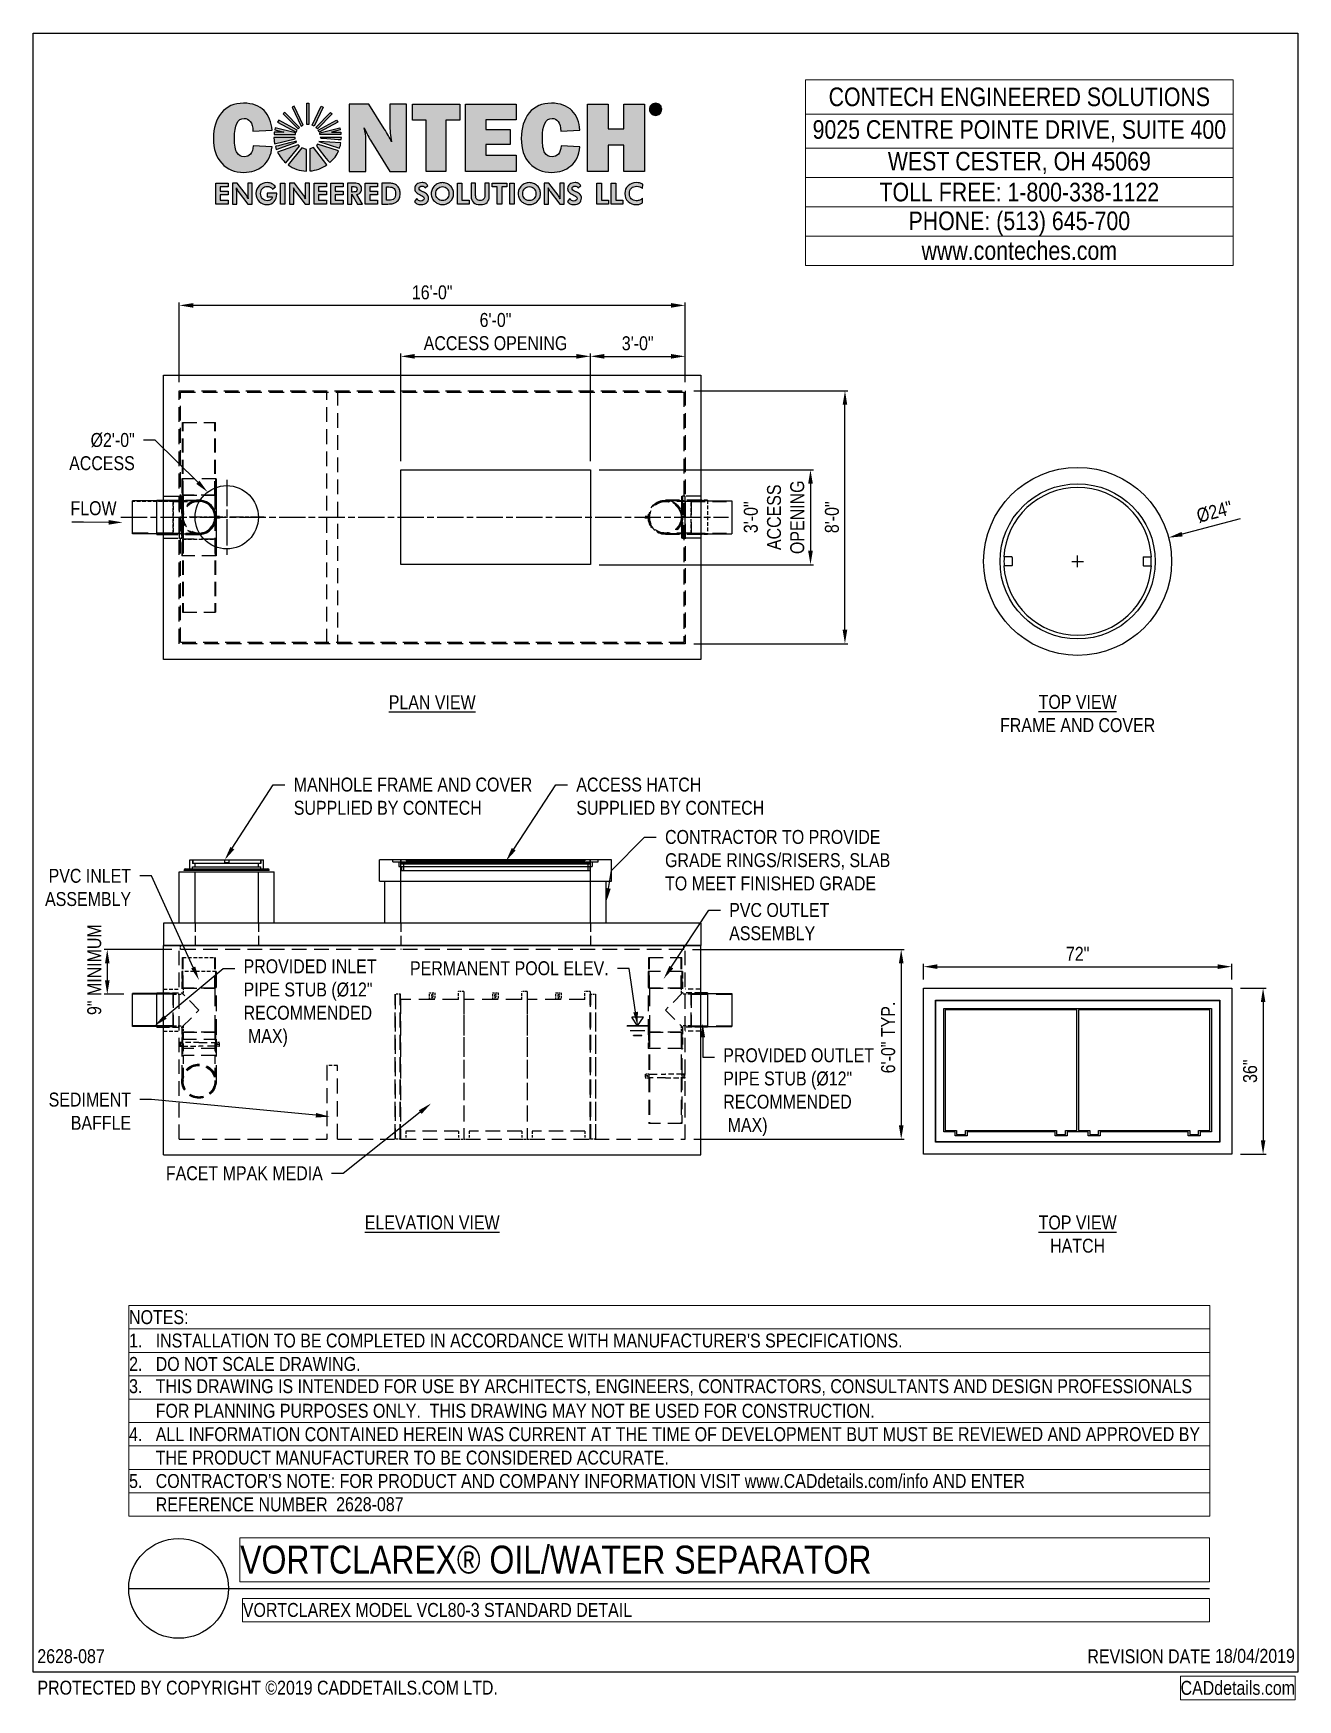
# Model space of a CAD drawing. Extents: x 0 to 216, y -5 to 280.
import ezdxf
from ezdxf import colors
from ezdxf.entities.mleader import LeaderData, LeaderLine
from ezdxf.math import Vec2, Vec3

# ---------------------------------------------------------------- set-up
doc = ezdxf.new("R2010")
doc.units = 0
doc.header["$LTSCALE"] = 10
doc.header["$MEASUREMENT"] = 0
doc.header["$PDMODE"] = 35
doc.linetypes.add('CHAIN', pattern=[0.7087, 0.4724, -0.0591, 0.1181, -0.0591])
doc.linetypes.add('HIDDEN2', pattern=[0.1875, 0.125, -0.0625])
doc.layers.get('0').update_dxf_attribs({"linetype": 'CONTINUOUS'})
doc.layers.get('Defpoints').update_dxf_attribs({"linetype": 'CONTINUOUS'})
for name, color, linetype in [('2628-LOGO$0$CADdetails-2-FINELIGHT', 2, 'CONTINUOUS'), ('2628-LOGO$0$CADdetails-7-VERYFINE', 7, 'CONTINUOUS'), ('2628-LOGO$0$CADdetails-9-EXTRAFINE', 9, 'CONTINUOUS'), ('2628-LOGO$0$CADdetails-FRAME', 7, 'CONTINUOUS'), ('CADdetails-1-FINE', 1, 'CONTINUOUS'), ('CADdetails-2-FINELIGHT', 2, 'CONTINUOUS'), ('CADdetails-7-VERYFINE', 7, 'CONTINUOUS'), ('CADdetails-9-EXTRAFINE', 9, 'CONTINUOUS')]:
    doc.layers.add(name, color=color, linetype=linetype)
doc.styles.add('2628-LOGO$0$CADdetails-DIMENSIONS', font='ARIALN.TTF', dxfattribs={"height": 2.38})
doc.styles.add('2628-LOGO$0$CADdetails-NOTES', font='ARIALN.TTF', dxfattribs={"height": 2.38})
doc.styles.add('CADdetails-DETAILTITLE', font='ARIALN.TTF', dxfattribs={"height": 4.77})
doc.styles.add('CADdetails-DIMENSIONS', font='ARIALN.TTF', dxfattribs={"height": 2.38})
doc.styles.add('CADdetails-NOTES', font='ARIALN.TTF', dxfattribs={"height": 2.38})
doc.dimstyles.new('CADdetails-DIM', dxfattribs={"dimtxt": 2.38, "dimasz": 2.38, "dimexe": 0.5, "dimexo": 1.5, "dimgap": 1, "dimtad": 1, "dimzin": 0, "dimdsep": 46, "dimtxsty": 'CADdetails-DIMENSIONS', "dimcen": 1, "dimclrd": 256, "dimclre": 256, "dimclrt": 256, "dimadec": 0, "dimazin": 0, "dimtfac": 1, "dimtofl": 0, "dimtmove": 0, "dimatfit": 3, "dimfxl": 1, "dimtolj": 1, "dimtzin": 0, "dimarcsym": 0})
doc.dimstyles.new('CADdetails-LEADER', dxfattribs={"dimtxt": 2.38, "dimasz": 2.38, "dimexe": 0.5, "dimexo": 1.5, "dimgap": 1, "dimtad": 1, "dimzin": 0, "dimdsep": 46, "dimtxsty": 'CADdetails-DIMENSIONS', "dimcen": 1, "dimclrd": 256, "dimclre": 256, "dimclrt": 256, "dimadec": 0, "dimazin": 0, "dimtfac": 1, "dimtofl": 0, "dimtmove": 0, "dimatfit": 3, "dimfxl": 1, "dimtolj": 1, "dimtzin": 0, "dimarcsym": 0})

msp = doc.modelspace()

# ---------------------------------------------------------------- texts
at = {"layer": 'CADdetails-2-FINELIGHT', "char_height": 2.38, "attachment_point": 2, "style": 'CADdetails-NOTES'}
for s, insert in [('{\\LPLAN VIEW}', (68.143, 166.91)), ('{\\LTOP VIEW\\P}FRAME AND COVER', (178.41, 166.971)), ('{\\LELEVATION VIEW}', (68.143, 78.029)), ('{\\LTOP VIEW\\P}HATCH', (178.41, 78.029))]:
    msp.add_mtext_dynamic_manual_height_columns(s, width=62.25396, gutter_width=3.516, heights=[0], dxfattribs=dict(at, insert=insert))
at = {"layer": 'CADdetails-7-VERYFINE', "insert": (6.345, 200.058), "char_height": 2.38, "attachment_point": 1, "style": 'CADdetails-NOTES'}
msp.add_mtext_dynamic_manual_height_columns('FLOW', width=6.79439, gutter_width=11.9, heights=[0], dxfattribs=at)

# ---------------------------------------------------------------- blocks, each defined once
blk = doc.blocks.new('*T14')
at = {"layer": 'Defpoints', "color": 8, "linetype": 'ByBlock', "lineweight": 0, "transparency": 16777216}
for p, q in [((0, 0), (73.1, 0)), ((0, 0), (0, -31.71)), ((73.1, 0), (73.1, -31.71)), ((0, -5.89), (73.1, -5.89)), ((0, -11.71), (73.1, -11.71)), ((0, -16.71), (73.1, -16.71)), ((0, -21.71), (73.1, -21.71)), ((0, -26.71), (73.1, -26.71)), ((0, -31.71), (73.1, -31.71))]:
    blk.add_line(p, q, dxfattribs=at)
at = {"layer": '2628-LOGO$0$CADdetails-2-FINELIGHT', "transparency": 16777216, "char_height": 3.18, "width": 72.9823, "style": '2628-LOGO$0$CADdetails-NOTES'}
for s, insert, attachment_point in [('CONTECH ENGINEERED SOLUTIONS', (36.55, -2.94), 5), ('9025 CENTRE POINTE DRIVE, SUITE 400 ', (36.55, -8.8), 5), ('WEST CESTER, OH 45069', (36.55, -14.21), 5), ('TOLL FREE: 1-800-338-1122', (36.55, -19.21), 5), ('PHONE: (513) 645-700', (36.55, -26.65), 8), ('www.conteches.com', (36.55, -29.21), 5)]:
    blk.add_mtext(s, dxfattribs=dict(at, insert=insert, attachment_point=attachment_point))
blk = doc.blocks.new('*T15')
at = {"layer": 'Defpoints', "color": 8, "linetype": 'ByBlock', "lineweight": 0, "transparency": 16777216}
for p, q in [((0, 0), (184.71, 0)), ((0, 0), (0, -36)), ((184.71, 0), (184.71, -36)), ((0, -4), (184.71, -4)), ((0, -8), (184.71, -8)), ((0, -12), (184.71, -12)), ((0, -16), (184.71, -16)), ((0, -20), (184.71, -20)), ((0, -24), (184.71, -24)), ((0, -28), (184.71, -28)), ((0, -32), (184.71, -32)), ((0, -36), (184.71, -36))]:
    blk.add_line(p, q, dxfattribs=at)
at = {"layer": '2628-LOGO$0$CADdetails-FRAME', "transparency": 16777216, "char_height": 2.38, "width": 184.5948, "attachment_point": 4, "style": '2628-LOGO$0$CADdetails-NOTES'}
for s, insert in [('NOTES:', (0.06, -2)), ("1.   INSTALLATION TO BE COMPLETED IN ACCORDANCE WITH MANUFACTURER'S SPECIFICATIONS.", (0.06, -6)), ('2.   DO NOT SCALE DRAWING.', (0.06, -10)), ('3.   THIS DRAWING IS INTENDED FOR USE BY ARCHITECTS, ENGINEERS, CONTRACTORS, CONSULTANTS AND DESIGN PROFESSIONALS', (0.06, -14)), ('      FOR PLANNING PURPOSES ONLY.  THIS DRAWING MAY NOT BE USED FOR CONSTRUCTION.', (0.06, -18)), ('4.   ALL INFORMATION CONTAINED HEREIN WAS CURRENT AT THE TIME OF DEVELOPMENT BUT MUST BE REVIEWED AND APPROVED BY', (0.06, -22)), ('      THE PRODUCT MANUFACTURER TO BE CONSIDERED ACCURATE.', (0.06, -26)), ("5.   CONTRACTOR'S NOTE: FOR PRODUCT AND COMPANY INFORMATION VISIT www.CADdetails.com/info AND ENTER", (0.06, -30)), ('      REFERENCE NUMBER', (0.06, -34))]:
    blk.add_mtext(s, dxfattribs=dict(at, insert=insert))
blk = doc.blocks.new('*T16')
at = {"layer": 'Defpoints', "color": 8, "linetype": 'ByBlock', "lineweight": 0, "transparency": 16777216}
for p, q in [((0, 0), (19.6, 0)), ((0, 0), (0, -4)), ((19.6, 0), (19.6, -4)), ((0, -4), (19.6, -4))]:
    blk.add_line(p, q, dxfattribs=at)
at = {"layer": '2628-LOGO$0$CADdetails-7-VERYFINE', "transparency": 16777216, "insert": (19.54, -2), "char_height": 2.38, "width": 19.4793, "attachment_point": 6, "style": '2628-LOGO$0$CADdetails-NOTES'}
blk.add_mtext('CADdetails.com', dxfattribs=at)
blk = doc.blocks.new('2628-LOGO')
at = {"layer": '2628-LOGO$0$CADdetails-9-EXTRAFINE', "true_color": 0x024385}
h = blk.add_hatch(color=156, dxfattribs=at)
h.dxf.hatch_style = 2
h.set_gradient(color1=(2, 67, 133), color2=(2, 67, 133), name='INVCYLINDER')
edge = h.paths.add_edge_path()
edge.add_spline(control_points=[(36.03, 265.49), (36.43, 265.49), (36.78, 265.32), (37.07, 264.98)], knot_values=[11, 11, 11, 11, 12, 12, 12, 12], degree=3, periodic=0)
edge.add_spline(control_points=[(37.07, 264.98), (37.36, 264.64), (37.51, 264.08), (37.51, 263.32)], knot_values=[10, 10, 10, 10, 11, 11, 11, 11], degree=3, periodic=0)
edge.add_spline(control_points=[(37.51, 263.32), (37.51, 263.32), (40.79, 263.49), (40.79, 263.49)], knot_values=[9.00001, 9.00001, 9.00001, 9.00001, 10, 10, 10, 10], degree=3, periodic=0)
edge.add_spline(control_points=[(40.79, 263.49), (40.69, 264.88), (40.23, 266), (39.41, 266.83)], knot_values=[8, 8, 8, 8, 9, 9, 9, 9], degree=3, periodic=0)
edge.add_spline(control_points=[(39.41, 266.83), (38.6, 267.67), (37.43, 268.09), (35.92, 268.09)], knot_values=[7, 7, 7, 7, 8, 8, 8, 8], degree=3, periodic=0)
edge.add_spline(control_points=[(35.92, 268.09), (34.29, 268.09), (33.03, 267.54), (32.12, 266.44)], knot_values=[6, 6, 6, 6, 7, 7, 7, 7], degree=3, periodic=0)
edge.add_spline(control_points=[(32.12, 266.44), (31.21, 265.34), (30.76, 263.89), (30.76, 262.09)], knot_values=[5, 5, 5, 5, 6, 6, 6, 6], degree=3, periodic=0)
edge.add_spline(control_points=[(30.76, 262.09), (30.76, 260.28), (31.24, 258.85), (32.19, 257.82)], knot_values=[4, 4, 4, 4, 5, 5, 5, 5], degree=3, periodic=0)
edge.add_spline(control_points=[(32.19, 257.82), (33.15, 256.79), (34.41, 256.28), (35.96, 256.28)], knot_values=[3, 3, 3, 3, 4, 4, 4, 4], degree=3, periodic=0)
edge.add_spline(control_points=[(35.96, 256.28), (37.26, 256.28), (38.35, 256.65), (39.24, 257.4)], knot_values=[2, 2, 2, 2, 3, 3, 3, 3], degree=3, periodic=0)
edge.add_spline(control_points=[(39.24, 257.4), (40.12, 258.15), (40.64, 259.23), (40.79, 260.64)], knot_values=[1, 1, 1, 1, 2, 2, 2, 2], degree=3, periodic=0)
edge.add_spline(control_points=[(40.79, 260.64), (40.79, 260.64), (37.58, 260.83), (37.58, 260.83)], knot_values=[0.00001, 0.00001, 0.00001, 0.00001, 1, 1, 1, 1], degree=3, periodic=0)
edge.add_spline(control_points=[(37.58, 260.83), (37.47, 259.57), (36.95, 258.93), (36.02, 258.93)], knot_values=[15, 15, 15, 15, 16, 16, 16, 16], degree=3, periodic=0)
edge.add_spline(control_points=[(36.02, 258.93), (35.49, 258.93), (35.09, 259.16), (34.8, 259.6)], knot_values=[14, 14, 14, 14, 15, 15, 15, 15], degree=3, periodic=0)
edge.add_spline(control_points=[(34.8, 259.6), (34.51, 260.05), (34.37, 260.9), (34.37, 262.15)], knot_values=[13, 13, 13, 13, 14, 14, 14, 14], degree=3, periodic=0)
edge.add_spline(control_points=[(34.37, 262.15), (34.37, 264.38), (34.92, 265.49), (36.03, 265.49)], knot_values=[12, 12, 12, 12, 13, 13, 13, 13], degree=3, periodic=0)
at = {"layer": '2628-LOGO$0$CADdetails-9-EXTRAFINE', "true_color": 0x387c2b}
h = blk.add_hatch(color=97, dxfattribs=at)
h.set_gradient(color1=(56, 124, 43), color2=(56, 124, 43), tint=1, name='INVCYLINDER')
h.paths.add_polyline_path([(42.78, 263.11), (41.17, 263.11), (41.17, 262.72), (44.8, 262.72), (44.8, 262.99), (41.33, 263.88), (41.24, 263.5)])
h.paths.add_polyline_path([(41.74, 264.81), (44.9, 263.11), (45.08, 263.45), (41.92, 265.15)])
h.paths.add_polyline_path([(42.69, 266.22), (45.22, 263.66), (45.49, 263.93), (42.96, 266.49)])
h.paths.add_polyline_path([(44.23, 267.41), (45.77, 264.14), (46.11, 264.3), (44.57, 267.58)])
h.paths.add_polyline_path([(50.96, 263.11), (52.52, 263.11), (52.52, 262.72), (48.94, 262.72), (48.94, 262.99), (52.36, 263.85), (52.44, 263.49)])
h.paths.add_polyline_path([(52, 264.81), (48.84, 263.11), (48.66, 263.45), (51.82, 265.15)])
h.paths.add_polyline_path([(51.05, 266.22), (48.52, 263.66), (48.25, 263.93), (50.78, 266.49)])
h.paths.add_polyline_path([(49.51, 267.41), (47.97, 264.14), (47.63, 264.3), (49.17, 267.58)])
h.paths.add_polyline_path([(47.08, 268.06), (47.08, 264.44), (46.7, 264.44), (46.7, 268.06)])
edge = h.paths.add_edge_path()
edge.add_spline(control_points=[(46.66, 256.47), (45.52, 256.48), (44.39, 256.88), (43.55, 257.55), (43.55, 257.55), (45.86, 260.44), (45.86, 260.44), (45.86, 260.44), (46.66, 260.18), (46.66, 260.18), (46.66, 260.18), (46.66, 256.47), (46.66, 256.47), (46.66, 256.47), (46.66, 256.47), (46.66, 256.47)], knot_values=[0, 0, 0, 0, 1, 1, 1, 2, 2, 2, 3, 3, 3, 4, 4, 4, 5, 5, 5, 5], degree=3, periodic=0)
edge = h.paths.add_edge_path()
edge.add_spline(control_points=[(50.12, 257.51), (49.28, 256.93), (48.31, 256.57), (47.22, 256.48), (47.22, 256.48), (47.22, 260.24), (47.22, 260.24), (47.22, 260.24), (47.86, 260.49), (47.86, 260.49), (47.86, 260.49), (50.12, 257.51), (50.12, 257.51), (50.12, 257.51), (50.12, 257.51), (50.12, 257.51)], knot_values=[0, 0, 0, 0, 1, 1, 1, 2, 2, 2, 3, 3, 3, 4, 4, 4, 5, 5, 5, 5], degree=3, periodic=0)
edge = h.paths.add_edge_path()
edge.add_spline(control_points=[(45.45, 260.74), (45.45, 260.74), (43.14, 257.87), (43.14, 257.87), (42.57, 258.37), (42.04, 259.06), (41.7, 259.7), (41.7, 259.7), (45.22, 260.97), (45.22, 260.97), (45.22, 260.97), (45.45, 260.74), (45.45, 260.74), (45.45, 260.74), (45.45, 260.74), (45.45, 260.74)], knot_values=[0, 0, 0, 0, 1, 1, 1, 2, 2, 2, 3, 3, 3, 4, 4, 4, 5, 5, 5, 5], degree=3, periodic=0)
edge = h.paths.add_edge_path()
edge.add_spline(control_points=[(52.13, 259.93), (51.87, 259.2), (51.32, 258.5), (50.63, 257.93), (49.83, 258.81), (49.1, 259.87), (48.35, 260.82), (48.35, 260.82), (48.54, 261.07), (48.54, 261.07), (48.54, 261.07), (52.13, 259.93), (52.13, 259.93), (52.13, 259.93), (52.13, 259.93), (52.13, 259.93)], knot_values=[0, 0, 0, 0, 1, 1, 1, 2, 2, 2, 3, 3, 3, 4, 4, 4, 5, 5, 5, 5], degree=3, periodic=0)
edge = h.paths.add_edge_path()
edge.add_spline(control_points=[(44.96, 261.4), (44.96, 261.4), (41.49, 260.17), (41.49, 260.17), (41.42, 260.29), (41.38, 260.48), (41.35, 260.66), (41.34, 260.66), (44.9, 261.56), (44.9, 261.56), (44.9, 261.56), (44.96, 261.4), (44.96, 261.4), (44.96, 261.4), (44.96, 261.4), (44.96, 261.4)], knot_values=[0, 0, 0, 0, 1, 1, 1, 2, 2, 2, 3, 3, 3, 4, 4, 4, 5, 5, 5, 5], degree=3, periodic=0)
edge = h.paths.add_edge_path()
edge.add_spline(control_points=[(52.54, 261.28), (52.51, 261), (52.4, 260.68), (52.33, 260.4), (52.33, 260.4), (48.77, 261.54), (48.77, 261.54), (48.77, 261.54), (52.54, 261.28), (52.54, 261.28), (52.54, 261.28), (52.54, 261.28), (52.54, 261.28)], knot_values=[0, 0, 0, 0, 1, 1, 1, 2, 2, 2, 3, 3, 3, 4, 4, 4, 4], degree=3, periodic=0)
edge = h.paths.add_edge_path()
edge.add_spline(control_points=[(44.73, 262.21), (44.74, 262.21), (44.76, 262.06), (44.76, 262), (44.76, 262), (41.21, 261.11), (41.21, 261.11), (41.21, 261.11), (41.11, 262.21), (41.11, 262.21), (41.12, 262.21), (44.73, 262.21), (44.73, 262.21), (44.73, 262.21), (44.73, 262.21), (44.73, 262.21)], knot_values=[0, 0, 0, 0, 1, 1, 1, 2, 2, 2, 3, 3, 3, 4, 4, 4, 5, 5, 5, 5], degree=3, periodic=0)
edge = h.paths.add_edge_path()
edge.add_spline(control_points=[(52.61, 261.84), (52.61, 261.84), (49.04, 262.11), (49.04, 262.13), (49.04, 262.13), (49.03, 262.21), (49.03, 262.21), (49.03, 262.21), (52.62, 262.21), (52.62, 262.21), (52.62, 262.21), (52.61, 261.84), (52.61, 261.84), (52.61, 261.84), (52.61, 261.84), (52.61, 261.84)], knot_values=[0, 0, 0, 0, 1, 1, 1, 2, 2, 2, 3, 3, 3, 4, 4, 4, 5, 5, 5, 5], degree=3, periodic=0)
at = {"layer": '2628-LOGO$0$CADdetails-9-EXTRAFINE', "true_color": 0x024385}
h = blk.add_hatch(color=156, dxfattribs=at)
h.dxf.hatch_style = 2
h.set_gradient(color1=(2, 67, 133), color2=(2, 67, 133), name='INVCYLINDER')
edge = h.paths.add_edge_path()
edge.add_spline(control_points=[(53.96, 256.42), (53.96, 256.42), (53.96, 256.42), (53.96, 267.88), (53.96, 267.88), (53.96, 267.88), (57.29, 267.88), (57.29, 267.88), (57.29, 267.88), (59.96, 263.68), (59.96, 263.68), (60.49, 262.85), (60.89, 262.12), (61.17, 261.48), (60.99, 262.46), (60.9, 263.47), (60.9, 264.49), (60.9, 264.49), (60.9, 267.88), (60.9, 267.88), (60.9, 267.88), (63.76, 267.88), (63.76, 267.88), (63.76, 267.88), (63.76, 256.42), (63.76, 256.42), (63.76, 256.42), (60.9, 256.42), (60.9, 256.42), (60.9, 256.42), (57.76, 261.48), (57.76, 261.48), (57.36, 262.13), (56.95, 262.92), (56.54, 263.85), (56.72, 263.11), (56.82, 262.49), (56.82, 261.97), (56.82, 261.97), (56.82, 256.42), (56.82, 256.42), (56.82, 256.42), (53.96, 256.42), (53.96, 256.42), (53.96, 256.42)], knot_values=[0, 0, 0, 0, 0.5, 0.5, 1, 1, 1, 2, 2, 2, 3, 3, 3, 4, 4, 4, 5, 5, 5, 6, 6, 6, 7, 7, 7, 8, 8, 8, 9, 9, 9, 10, 10, 10, 11, 11, 11, 12, 12, 12, 13, 13, 13, 14, 14, 14, 14], degree=3, periodic=0)
h = blk.add_hatch(color=156, dxfattribs=at)
h.dxf.hatch_style = 2
h.set_gradient(color1=(2, 67, 133), color2=(2, 67, 133), name='INVCYLINDER')
h.paths.add_polyline_path([(70.47, 265.14), (70.47, 256.42), (67.14, 256.42), (67.14, 265.14), (64.76, 265.14), (64.76, 267.88), (72.85, 267.88), (72.85, 265.14)])
h = blk.add_hatch(color=156, dxfattribs=at)
h.dxf.hatch_style = 2
h.set_gradient(color1=(2, 67, 133), color2=(2, 67, 133), name='INVCYLINDER')
h.paths.add_polyline_path([(82.47, 259.16), (82.47, 256.42), (73.85, 256.42), (73.85, 267.88), (82.47, 267.88), (82.47, 265.24), (77.3, 265.24), (77.3, 263.57), (81.48, 263.57), (81.48, 261.03), (77.3, 261.03), (77.3, 259.16)])
h = blk.add_hatch(color=156, dxfattribs=at)
h.dxf.hatch_style = 2
h.set_gradient(color1=(2, 67, 133), color2=(2, 67, 133), name='INVCYLINDER')
edge = h.paths.add_edge_path()
edge.add_spline(control_points=[(88.63, 265.46), (89.02, 265.46), (89.37, 265.28), (89.66, 264.94)], knot_values=[11, 11, 11, 11, 12, 12, 12, 12], degree=3, periodic=0)
edge.add_spline(control_points=[(89.66, 264.94), (89.96, 264.6), (90.11, 264.05), (90.11, 263.28)], knot_values=[10, 10, 10, 10, 11, 11, 11, 11], degree=3, periodic=0)
edge.add_spline(control_points=[(90.11, 263.28), (90.11, 263.28), (93.39, 263.46), (93.39, 263.46)], knot_values=[9.00001, 9.00001, 9.00001, 9.00001, 10, 10, 10, 10], degree=3, periodic=0)
edge.add_spline(control_points=[(93.39, 263.46), (93.28, 264.85), (92.82, 265.96), (92.01, 266.8)], knot_values=[8, 8, 8, 8, 9, 9, 9, 9], degree=3, periodic=0)
edge.add_spline(control_points=[(92.01, 266.8), (91.19, 267.64), (90.03, 268.06), (88.51, 268.06)], knot_values=[7, 7, 7, 7, 8, 8, 8, 8], degree=3, periodic=0)
edge.add_spline(control_points=[(88.51, 268.06), (86.89, 268.06), (85.62, 267.51), (84.71, 266.4)], knot_values=[6, 6, 6, 6, 7, 7, 7, 7], degree=3, periodic=0)
edge.add_spline(control_points=[(84.71, 266.4), (83.81, 265.3), (83.35, 263.85), (83.35, 262.05)], knot_values=[5, 5, 5, 5, 6, 6, 6, 6], degree=3, periodic=0)
edge.add_spline(control_points=[(83.35, 262.05), (83.35, 260.24), (83.83, 258.82), (84.79, 257.79)], knot_values=[4, 4, 4, 4, 5, 5, 5, 5], degree=3, periodic=0)
edge.add_spline(control_points=[(84.79, 257.79), (85.75, 256.76), (87, 256.24), (88.56, 256.24)], knot_values=[3, 3, 3, 3, 4, 4, 4, 4], degree=3, periodic=0)
edge.add_spline(control_points=[(88.56, 256.24), (89.85, 256.24), (90.94, 256.62), (91.83, 257.37)], knot_values=[2, 2, 2, 2, 3, 3, 3, 3], degree=3, periodic=0)
edge.add_spline(control_points=[(91.83, 257.37), (92.72, 258.12), (93.24, 259.2), (93.39, 260.6)], knot_values=[1, 1, 1, 1, 2, 2, 2, 2], degree=3, periodic=0)
edge.add_spline(control_points=[(93.39, 260.6), (93.39, 260.6), (90.17, 260.79), (90.17, 260.79)], knot_values=[0.00001, 0.00001, 0.00001, 0.00001, 1, 1, 1, 1], degree=3, periodic=0)
edge.add_spline(control_points=[(90.17, 260.79), (90.06, 259.53), (89.54, 258.9), (88.61, 258.9)], knot_values=[15, 15, 15, 15, 16, 16, 16, 16], degree=3, periodic=0)
edge.add_spline(control_points=[(88.61, 258.9), (88.09, 258.9), (87.69, 259.12), (87.4, 259.57)], knot_values=[14, 14, 14, 14, 15, 15, 15, 15], degree=3, periodic=0)
edge.add_spline(control_points=[(87.4, 259.57), (87.11, 260.02), (86.96, 260.86), (86.96, 262.11)], knot_values=[13, 13, 13, 13, 14, 14, 14, 14], degree=3, periodic=0)
edge.add_spline(control_points=[(86.96, 262.11), (86.96, 264.34), (87.52, 265.46), (88.63, 265.46)], knot_values=[12, 12, 12, 12, 13, 13, 13, 13], degree=3, periodic=0)
h = blk.add_hatch(color=156, dxfattribs=at)
h.dxf.hatch_style = 2
h.set_gradient(color1=(2, 67, 133), color2=(2, 67, 133), name='INVCYLINDER')
h.paths.add_polyline_path([(104.4, 267.88), (104.4, 256.42), (100.88, 256.42), (100.88, 260.88), (98.19, 260.88), (98.19, 256.42), (94.67, 256.42), (94.67, 267.88), (98.19, 267.88), (98.19, 263.67), (100.88, 263.67), (100.88, 267.88)])
h = blk.add_hatch(color=156, dxfattribs=at)
h.dxf.hatch_style = 2
h.set_gradient(color1=(2, 67, 133), color2=(2, 67, 133), name='INVCYLINDER')
edge = h.paths.add_edge_path()
edge.add_spline(control_points=[(106.31, 268.06), (106.46, 268.06), (106.59, 268.03), (106.72, 267.98), (106.85, 267.93), (106.96, 267.85), (107.06, 267.75), (107.15, 267.65), (107.23, 267.54), (107.28, 267.42), (107.33, 267.29), (107.35, 267.16), (107.35, 267.02), (107.35, 266.88), (107.33, 266.74), (107.28, 266.62), (107.23, 266.49), (107.15, 266.38), (107.05, 266.28), (106.95, 266.18), (106.84, 266.11), (106.71, 266.06), (106.58, 266), (106.45, 265.98), (106.31, 265.98), (106.18, 265.98), (106.04, 266), (105.91, 266.06), (105.79, 266.11), (105.68, 266.19), (105.57, 266.29), (105.48, 266.39), (105.4, 266.5), (105.35, 266.63), (105.3, 266.75), (105.27, 266.88), (105.27, 267.02), (105.27, 267.16), (105.3, 267.29), (105.35, 267.42), (105.41, 267.55), (105.49, 267.66), (105.59, 267.76), (105.69, 267.86), (105.79, 267.93), (105.92, 267.98), (106.04, 268.03), (106.17, 268.06), (106.31, 268.06)], knot_values=[0, 0, 0, 0, 1, 1, 1, 2, 2, 2, 3, 3, 3, 4, 4, 4, 5, 5, 5, 6, 6, 6, 7, 7, 7, 8, 8, 8, 9, 9, 9, 10, 10, 10, 11, 11, 11, 12, 12, 12, 13, 13, 13, 14, 14, 14, 15, 15, 15, 16, 16, 16, 16], degree=3, periodic=0)
edge = h.paths.add_edge_path(flags=16)
edge.add_spline(control_points=[(106.31, 267.9), (106.19, 267.9), (106.08, 267.88), (105.98, 267.84), (105.87, 267.8), (105.78, 267.73), (105.7, 267.65), (105.61, 267.56), (105.54, 267.46), (105.5, 267.36), (105.45, 267.25), (105.43, 267.13), (105.43, 267.02), (105.43, 266.9), (105.45, 266.79), (105.5, 266.68), (105.54, 266.58), (105.6, 266.48), (105.69, 266.4), (105.77, 266.31), (105.87, 266.25), (105.97, 266.2), (106.08, 266.16), (106.19, 266.13), (106.3, 266.13), (106.42, 266.13), (106.54, 266.16), (106.65, 266.2), (106.76, 266.24), (106.85, 266.31), (106.94, 266.39), (107.02, 266.47), (107.09, 266.57), (107.13, 266.67), (107.18, 266.78), (107.2, 266.89), (107.2, 267), (107.2, 267.13), (107.18, 267.24), (107.14, 267.35), (107.09, 267.46), (107.03, 267.55), (106.95, 267.64), (106.86, 267.72), (106.76, 267.79), (106.66, 267.84), (106.55, 267.88), (106.44, 267.9), (106.31, 267.9)], knot_values=[0, 0, 0, 0, 1, 1, 1, 2, 2, 2, 3, 3, 3, 4, 4, 4, 5, 5, 5, 6, 6, 6, 7, 7, 7, 8, 8, 8, 9, 9, 9, 10, 10, 10, 11, 11, 11, 12, 12, 12, 13, 13, 13, 14, 14, 14, 15, 15, 15, 16, 16, 16, 16], degree=3, periodic=0)
h = blk.add_hatch(color=156, dxfattribs=at)
h.dxf.hatch_style = 2
h.set_gradient(color1=(2, 67, 133), color2=(2, 67, 133), name='INVCYLINDER')
edge = h.paths.add_edge_path()
edge.add_spline(control_points=[(105.89, 267.62), (105.89, 267.62), (106.34, 267.62), (106.34, 267.62), (106.5, 267.62), (106.62, 267.59), (106.71, 267.54), (106.79, 267.49), (106.83, 267.41), (106.83, 267.3), (106.83, 267.22), (106.81, 267.15), (106.77, 267.09), (106.72, 267.04), (106.66, 267), (106.57, 266.98), (106.57, 266.98), (106.83, 266.46), (106.83, 266.46), (106.83, 266.46), (106.55, 266.46), (106.55, 266.46), (106.55, 266.46), (106.32, 266.94), (106.32, 266.94), (106.32, 266.94), (106.14, 266.94), (106.14, 266.94), (106.14, 266.94), (106.14, 266.46), (106.14, 266.46), (106.14, 266.46), (105.89, 266.46), (105.89, 266.46), (105.89, 266.46), (105.89, 267.62), (105.89, 267.62)], knot_values=[0, 0, 0, 0, 1, 1, 1, 2, 2, 2, 3, 3, 3, 4, 4, 4, 5, 5, 5, 6, 6, 6, 7, 7, 7, 8, 8, 8, 9, 9, 9, 10, 10, 10, 11, 11, 11, 12, 12, 12, 12], degree=3, periodic=0)
edge = h.paths.add_edge_path(flags=16)
edge.add_spline(control_points=[(106.14, 267.46), (106.14, 267.46), (106.14, 267.1), (106.14, 267.1), (106.14, 267.1), (106.31, 267.1), (106.31, 267.1), (106.4, 267.1), (106.47, 267.11), (106.51, 267.14), (106.55, 267.17), (106.58, 267.21), (106.58, 267.28), (106.58, 267.34), (106.55, 267.39), (106.51, 267.42), (106.46, 267.45), (106.39, 267.46), (106.29, 267.46), (106.29, 267.46), (106.14, 267.46), (106.14, 267.46)], knot_values=[0, 0, 0, 0, 1, 1, 1, 2, 2, 2, 3, 3, 3, 4, 4, 4, 5, 5, 5, 6, 6, 6, 7, 7, 7, 7], degree=3, periodic=0)
h = blk.add_hatch(color=156, dxfattribs=at)
h.dxf.hatch_style = 2
h.set_gradient(color1=(2, 67, 133), color2=(2, 67, 133), name='INVCYLINDER')
h.paths.add_polyline_path([(31.16, 250.84), (31.16, 254.41), (33.26, 254.41), (33.26, 253.77), (31.92, 253.77), (31.92, 253.03), (33.26, 253.03), (33.26, 252.38), (31.92, 252.38), (31.92, 251.49), (33.26, 251.49), (33.26, 250.84)])
h = blk.add_hatch(color=156, dxfattribs=at)
h.dxf.hatch_style = 2
h.set_gradient(color1=(2, 67, 133), color2=(2, 67, 133), name='INVCYLINDER')
edge = h.paths.add_edge_path()
edge.add_spline(control_points=[(37.39, 250.84), (37.39, 250.84), (37.39, 250.84), (36.64, 250.84), (36.64, 250.84), (36.64, 250.84), (35.01, 252.96), (35.01, 252.96), (34.97, 253.02), (34.92, 253.1), (34.86, 253.2), (34.81, 253.31), (34.75, 253.44), (34.69, 253.59), (34.71, 253.48), (34.72, 253.38), (34.73, 253.28), (34.74, 253.17), (34.74, 253.04), (34.74, 252.88), (34.74, 252.88), (34.74, 250.84), (34.74, 250.84), (34.74, 250.84), (34.01, 250.84), (34.01, 250.84), (34.01, 250.84), (34.01, 254.41), (34.01, 254.41), (34.01, 254.41), (34.81, 254.41), (34.81, 254.41), (34.81, 254.41), (36.39, 252.33), (36.39, 252.33), (36.43, 252.27), (36.48, 252.19), (36.54, 252.08), (36.59, 251.98), (36.65, 251.85), (36.71, 251.71), (36.69, 251.81), (36.68, 251.92), (36.67, 252.02), (36.66, 252.13), (36.66, 252.26), (36.66, 252.41), (36.66, 252.41), (36.66, 254.41), (36.66, 254.41), (36.66, 254.41), (37.39, 254.41), (37.39, 254.41), (37.39, 254.41), (37.39, 250.84), (37.39, 250.84), (37.39, 250.84)], knot_values=[0, 0, 0, 0, 0.5, 0.5, 1, 1, 1, 2, 2, 2, 3, 3, 3, 4, 4, 4, 5, 5, 5, 6, 6, 6, 7, 7, 7, 8, 8, 8, 9, 9, 9, 10, 10, 10, 11, 11, 11, 12, 12, 12, 13, 13, 13, 14, 14, 14, 15, 15, 15, 16, 16, 16, 17, 17, 17, 18, 18, 18, 18], degree=3, periodic=0)
h = blk.add_hatch(color=156, dxfattribs=at)
h.dxf.hatch_style = 2
h.set_gradient(color1=(2, 67, 133), color2=(2, 67, 133), name='INVCYLINDER')
edge = h.paths.add_edge_path(flags=17)
edge.add_spline(control_points=[(40.82, 252.05), (40.82, 252.05), (40.82, 252.05), (40.82, 252.05)], knot_values=[20, 20, 20, 20, 20.00003, 20.00003, 20.00003, 20.00003], degree=3, periodic=0)
edge = h.paths.add_edge_path(flags=16)
edge.add_spline(control_points=[(41.4, 253.76), (41.4, 253.76), (41.4, 253.76), (41.4, 253.76)], knot_values=[11, 11, 11, 11, 11.00001, 11.00001, 11.00001, 11.00001], degree=3, periodic=0)
edge = h.paths.add_edge_path(flags=16)
edge.add_spline(control_points=[(39.96, 252.72), (39.96, 252.72), (39.96, 252.72), (39.96, 252.72), (39.96, 252.72), (39.96, 252.72), (39.96, 252.72)], knot_values=[0, 0, 0, 0, 0.00001, 0.00001, 0.00001, 0.00004, 0.00004, 0.00004, 0.00004], degree=3, periodic=0)
edge = h.paths.add_edge_path(flags=16)
edge.add_spline(control_points=[(40.82, 252.05), (40.82, 252.05), (40.82, 252.05), (40.82, 252.05)], knot_values=[20, 20, 20, 20, 20.00003, 20.00003, 20.00003, 20.00003], degree=3, periodic=0)
edge = h.paths.add_edge_path(flags=17)
edge.add_spline(control_points=[(41.4, 253.76), (41.4, 253.76), (41.4, 253.76), (41.4, 253.76)], knot_values=[11, 11, 11, 11, 11.00001, 11.00001, 11.00001, 11.00001], degree=3, periodic=0)
edge = h.paths.add_edge_path(flags=16)
edge.add_spline(control_points=[(39.96, 252.72), (39.96, 252.72), (39.96, 252.72), (39.96, 252.72), (39.96, 252.72), (39.96, 252.72), (39.96, 252.72)], knot_values=[0, 0, 0, 0, 0.00001, 0.00001, 0.00001, 0.00004, 0.00004, 0.00004, 0.00004], degree=3, periodic=0)
edge = h.paths.add_edge_path()
edge.add_spline(control_points=[(39.96, 252.72), (39.96, 252.72), (41.59, 252.72), (41.59, 252.72), (41.59, 252.7), (41.59, 252.68), (41.59, 252.65), (41.59, 252.63), (41.59, 252.59), (41.59, 252.54), (41.59, 252.01), (41.44, 251.57), (41.14, 251.24), (40.83, 250.91), (40.43, 250.74), (39.95, 250.74), (39.39, 250.74), (38.94, 250.92), (38.58, 251.27), (38.22, 251.63), (38.04, 252.08), (38.04, 252.62), (38.04, 253.16), (38.22, 253.61), (38.58, 253.96), (38.94, 254.32), (39.4, 254.49), (39.95, 254.49), (40.24, 254.49), (40.51, 254.43), (40.75, 254.31), (40.99, 254.19), (41.21, 254), (41.4, 253.76), (41.4, 253.76), (40.88, 253.38), (40.88, 253.38), (40.76, 253.54), (40.62, 253.66), (40.48, 253.73), (40.34, 253.8), (40.17, 253.83), (39.99, 253.83), (39.64, 253.83), (39.35, 253.72), (39.14, 253.5), (38.93, 253.28), (38.82, 252.99), (38.82, 252.62), (38.82, 252.26), (38.93, 251.97), (39.14, 251.75), (39.35, 251.52), (39.63, 251.41), (39.97, 251.41), (40.22, 251.41), (40.43, 251.47), (40.58, 251.59), (40.74, 251.71), (40.82, 251.86), (40.82, 252.05), (40.82, 252.05), (40.82, 252.09), (40.82, 252.09), (40.82, 252.09), (39.96, 252.09), (39.96, 252.09), (39.96, 252.09), (39.96, 252.72), (39.96, 252.72)], knot_values=[0, 0, 0, 0, 1, 1, 1, 2, 2, 2, 3, 3, 3, 4, 4, 4, 5, 5, 5, 6, 6, 6, 7, 7, 7, 8, 8, 8, 9, 9, 9, 10, 10, 10, 11, 11, 11, 12, 12, 12, 13, 13, 13, 14, 14, 14, 15, 15, 15, 16, 16, 16, 17, 17, 17, 18, 18, 18, 19, 19, 19, 20, 20, 20, 21, 21, 21, 22, 22, 22, 23, 23, 23, 23], degree=3, periodic=0)
edge = h.paths.add_edge_path(flags=17)
edge.add_spline(control_points=[(41.59, 252.61), (41.59, 252.59), (41.59, 252.57), (41.59, 252.54)], knot_values=[2.5, 2.5, 2.5, 2.5, 3, 3, 3, 3], degree=3, periodic=0)
edge.add_spline(control_points=[(41.59, 252.54), (41.59, 252.59), (41.59, 252.63), (41.59, 252.65)], knot_values=[2, 2, 2, 2, 3, 3, 3, 3], degree=3, periodic=0)
edge.add_spline(control_points=[(41.59, 252.65), (41.59, 252.64), (41.59, 252.63), (41.59, 252.61)], knot_values=[2, 2, 2, 2, 2.5, 2.5, 2.5, 2.5], degree=3, periodic=0)
edge = h.paths.add_edge_path(flags=17)
edge.add_spline(control_points=[(41.59, 252.69), (41.59, 252.7), (41.59, 252.71), (41.59, 252.72), (41.59, 252.72), (41.59, 252.72), (41.59, 252.72)], knot_values=[0.998044, 0.998044, 0.998044, 0.998044, 1.498044, 1.498044, 1.498044, 1.5, 1.5, 1.5, 1.5], degree=3, periodic=0)
edge.add_spline(control_points=[(41.59, 252.72), (41.59, 252.7), (41.59, 252.68), (41.59, 252.65)], knot_values=[1, 1, 1, 1, 2, 2, 2, 2], degree=3, periodic=0)
edge.add_spline(control_points=[(41.59, 252.69), (41.59, 252.68), (41.59, 252.67), (41.59, 252.65)], knot_values=[1.5, 1.5, 1.5, 1.5, 2, 2, 2, 2], degree=3, periodic=0)
edge = h.paths.add_edge_path(flags=17)
edge.add_spline(control_points=[(39.96, 252.72), (39.96, 252.72), (41.59, 252.72), (41.59, 252.72)], knot_values=[0.00001, 0.00001, 0.00001, 0.00001, 1, 1, 1, 1], degree=3, periodic=0)
edge.add_spline(control_points=[(39.96, 252.72), (39.96, 252.72), (40.17, 252.72), (40.43, 252.72)], knot_values=[0.00001, 0.00001, 0.00001, 0.00001, 0.356658, 0.356658, 0.356658, 0.356658], degree=3, periodic=0)
edge.add_spline(control_points=[(40.43, 252.72), (40.59, 252.72), (40.76, 252.72), (40.93, 252.72)], knot_values=[0.356658, 0.356658, 0.356658, 0.356658, 0.564538, 0.564538, 0.564538, 0.564538], degree=3, periodic=0)
edge.add_spline(control_points=[(40.93, 252.72), (41.08, 252.72), (41.22, 252.72), (41.33, 252.72)], knot_values=[0.564538, 0.564538, 0.564538, 0.564538, 0.750003, 0.750003, 0.750003, 0.750003], degree=3, periodic=0)
edge.add_spline(control_points=[(41.33, 252.72), (41.41, 252.72), (41.47, 252.72), (41.52, 252.72)], knot_values=[0.750003, 0.750003, 0.750003, 0.750003, 0.875001, 0.875001, 0.875001, 0.875001], degree=3, periodic=0)
edge.add_spline(control_points=[(41.52, 252.72), (41.54, 252.72), (41.56, 252.72), (41.57, 252.72)], knot_values=[0.875001, 0.875001, 0.875001, 0.875001, 0.937501, 0.937501, 0.937501, 0.937501], degree=3, periodic=0)
edge.add_spline(control_points=[(41.57, 252.72), (41.58, 252.72), (41.58, 252.72), (41.58, 252.72)], knot_values=[0.937501, 0.937501, 0.937501, 0.937501, 0.96875, 0.96875, 0.96875, 0.96875], degree=3, periodic=0)
edge.add_spline(control_points=[(41.58, 252.72), (41.58, 252.72), (41.59, 252.72), (41.59, 252.72)], knot_values=[0.96875, 0.96875, 0.96875, 0.96875, 0.984375, 0.984375, 0.984375, 0.984375], degree=3, periodic=0)
edge.add_spline(control_points=[(41.59, 252.72), (41.59, 252.72), (41.59, 252.72), (41.59, 252.72)], knot_values=[0.984375, 0.984375, 0.984375, 0.984375, 0.992188, 0.992188, 0.992188, 0.992188], degree=3, periodic=0)
edge.add_spline(control_points=[(41.59, 252.72), (41.59, 252.72), (41.59, 252.72), (41.59, 252.72)], knot_values=[0.992188, 0.992188, 0.992188, 0.992188, 0.998044, 0.998044, 0.998044, 0.998044], degree=3, periodic=0)
edge = h.paths.add_edge_path(flags=17)
edge.add_spline(control_points=[(40.24, 251.44), (40.18, 251.43), (40.13, 251.42), (40.07, 251.42)], knot_values=[18.125, 18.125, 18.125, 18.125, 18.375, 18.375, 18.375, 18.375], degree=3, periodic=0)
edge.add_spline(control_points=[(40.07, 251.42), (40.04, 251.41), (40, 251.41), (39.97, 251.41)], knot_values=[18, 18, 18, 18, 18.125, 18.125, 18.125, 18.125], degree=3, periodic=0)
edge.add_spline(control_points=[(39.97, 251.41), (40.22, 251.41), (40.43, 251.47), (40.58, 251.59)], knot_values=[18, 18, 18, 18, 19, 19, 19, 19], degree=3, periodic=0)
edge.add_spline(control_points=[(40.58, 251.59), (40.56, 251.58), (40.54, 251.56), (40.52, 251.55)], knot_values=[18.875, 18.875, 18.875, 18.875, 19, 19, 19, 19], degree=3, periodic=0)
edge.add_spline(control_points=[(40.52, 251.55), (40.5, 251.54), (40.48, 251.52), (40.46, 251.51)], knot_values=[18.75, 18.75, 18.75, 18.75, 18.875, 18.875, 18.875, 18.875], degree=3, periodic=0)
edge.add_spline(control_points=[(40.46, 251.51), (40.44, 251.5), (40.41, 251.49), (40.39, 251.48)], knot_values=[18.625, 18.625, 18.625, 18.625, 18.75, 18.75, 18.75, 18.75], degree=3, periodic=0)
edge.add_spline(control_points=[(40.39, 251.48), (40.34, 251.46), (40.29, 251.45), (40.24, 251.44)], knot_values=[18.375, 18.375, 18.375, 18.375, 18.625, 18.625, 18.625, 18.625], degree=3, periodic=0)
edge = h.paths.add_edge_path(flags=16)
edge.add_spline(control_points=[(38.92, 252.08), (38.94, 252.04), (38.96, 252.01), (38.97, 251.98)], knot_values=[16.5625, 16.5625, 16.5625, 16.5625, 16.6875, 16.6875, 16.6875, 16.6875], degree=3, periodic=0)
edge.add_spline(control_points=[(38.97, 251.98), (38.99, 251.94), (39.01, 251.91), (39.03, 251.88)], knot_values=[16.6875, 16.6875, 16.6875, 16.6875, 16.8125, 16.8125, 16.8125, 16.8125], degree=3, periodic=0)
edge.add_spline(control_points=[(39.03, 251.88), (39.04, 251.86), (39.06, 251.85), (39.07, 251.83)], knot_values=[16.8125, 16.8125, 16.8125, 16.8125, 16.875, 16.875, 16.875, 16.875], degree=3, periodic=0)
edge.add_spline(control_points=[(39.07, 251.83), (39.08, 251.82), (39.09, 251.8), (39.1, 251.79)], knot_values=[16.875, 16.875, 16.875, 16.875, 16.9375, 16.9375, 16.9375, 16.9375], degree=3, periodic=0)
edge.add_spline(control_points=[(39.1, 251.79), (39.12, 251.77), (39.13, 251.76), (39.14, 251.75)], knot_values=[16.9375, 16.9375, 16.9375, 16.9375, 17, 17, 17, 17], degree=3, periodic=0)
edge.add_spline(control_points=[(39.14, 251.75), (38.93, 251.97), (38.82, 252.26), (38.82, 252.62)], knot_values=[16, 16, 16, 16, 17, 17, 17, 17], degree=3, periodic=0)
edge.add_spline(control_points=[(38.82, 252.62), (38.82, 252.58), (38.83, 252.53), (38.83, 252.49)], knot_values=[16, 16, 16, 16, 16.125, 16.125, 16.125, 16.125], degree=3, periodic=0)
edge.add_spline(control_points=[(38.83, 252.49), (38.84, 252.4), (38.85, 252.32), (38.87, 252.24)], knot_values=[16.125, 16.125, 16.125, 16.125, 16.375, 16.375, 16.375, 16.375], degree=3, periodic=0)
edge.add_spline(control_points=[(38.87, 252.24), (38.88, 252.19), (38.9, 252.13), (38.92, 252.08)], knot_values=[16.375, 16.375, 16.375, 16.375, 16.5625, 16.5625, 16.5625, 16.5625], degree=3, periodic=0)
edge = h.paths.add_edge_path(flags=17)
edge.add_spline(control_points=[(39.62, 251.46), (39.63, 251.46), (39.65, 251.45), (39.67, 251.45)], knot_values=[17.625, 17.625, 17.625, 17.625, 17.6875, 17.6875, 17.6875, 17.6875], degree=3, periodic=0)
edge.add_spline(control_points=[(39.67, 251.45), (39.69, 251.44), (39.71, 251.44), (39.73, 251.43)], knot_values=[17.6875, 17.6875, 17.6875, 17.6875, 17.75, 17.75, 17.75, 17.75], degree=3, periodic=0)
edge.add_spline(control_points=[(39.73, 251.43), (39.77, 251.43), (39.81, 251.42), (39.85, 251.42)], knot_values=[17.75, 17.75, 17.75, 17.75, 17.875, 17.875, 17.875, 17.875], degree=3, periodic=0)
edge.add_spline(control_points=[(39.85, 251.42), (39.89, 251.42), (39.93, 251.41), (39.97, 251.41)], knot_values=[17.875, 17.875, 17.875, 17.875, 18, 18, 18, 18], degree=3, periodic=0)
edge.add_spline(control_points=[(39.14, 251.75), (39.35, 251.52), (39.63, 251.41), (39.97, 251.41)], knot_values=[17, 17, 17, 17, 18, 18, 18, 18], degree=3, periodic=0)
edge.add_spline(control_points=[(39.14, 251.75), (39.16, 251.73), (39.17, 251.72), (39.18, 251.71)], knot_values=[17, 17, 17, 17, 17.0625, 17.0625, 17.0625, 17.0625], degree=3, periodic=0)
edge.add_spline(control_points=[(39.18, 251.71), (39.2, 251.69), (39.21, 251.68), (39.22, 251.67)], knot_values=[17.0625, 17.0625, 17.0625, 17.0625, 17.125, 17.125, 17.125, 17.125], degree=3, periodic=0)
edge.add_spline(control_points=[(39.22, 251.67), (39.24, 251.66), (39.25, 251.64), (39.27, 251.63)], knot_values=[17.125, 17.125, 17.125, 17.125, 17.1875, 17.1875, 17.1875, 17.1875], degree=3, periodic=0)
edge.add_spline(control_points=[(39.27, 251.63), (39.28, 251.62), (39.3, 251.61), (39.31, 251.6)], knot_values=[17.1875, 17.1875, 17.1875, 17.1875, 17.25, 17.25, 17.25, 17.25], degree=3, periodic=0)
edge.add_spline(control_points=[(39.31, 251.6), (39.33, 251.59), (39.34, 251.58), (39.36, 251.57)], knot_values=[17.25, 17.25, 17.25, 17.25, 17.3125, 17.3125, 17.3125, 17.3125], degree=3, periodic=0)
edge.add_spline(control_points=[(39.36, 251.57), (39.39, 251.55), (39.42, 251.53), (39.46, 251.52)], knot_values=[17.3125, 17.3125, 17.3125, 17.3125, 17.4375, 17.4375, 17.4375, 17.4375], degree=3, periodic=0)
edge.add_spline(control_points=[(39.46, 251.52), (39.49, 251.5), (39.53, 251.49), (39.56, 251.48)], knot_values=[17.4375, 17.4375, 17.4375, 17.4375, 17.5625, 17.5625, 17.5625, 17.5625], degree=3, periodic=0)
edge.add_spline(control_points=[(39.56, 251.48), (39.58, 251.47), (39.6, 251.47), (39.62, 251.46)], knot_values=[17.5625, 17.5625, 17.5625, 17.5625, 17.625, 17.625, 17.625, 17.625], degree=3, periodic=0)
edge = h.paths.add_edge_path(flags=17)
edge.add_spline(control_points=[(40.81, 251.98), (40.82, 251.99), (40.82, 252.01), (40.82, 252.02)], knot_values=[19.874996, 19.874996, 19.874996, 19.874996, 19.937495, 19.937495, 19.937495, 19.937495], degree=3, periodic=0)
edge.add_spline(control_points=[(40.82, 252.02), (40.82, 252.03), (40.82, 252.04), (40.82, 252.05)], knot_values=[19.937495, 19.937495, 19.937495, 19.937495, 20, 20, 20, 20], degree=3, periodic=0)
edge.add_spline(control_points=[(40.58, 251.59), (40.74, 251.71), (40.82, 251.86), (40.82, 252.05)], knot_values=[19, 19, 19, 19, 20, 20, 20, 20], degree=3, periodic=0)
edge.add_spline(control_points=[(40.58, 251.59), (40.59, 251.6), (40.6, 251.61), (40.61, 251.61)], knot_values=[19, 19, 19, 19, 19.0625, 19.0625, 19.0625, 19.0625], degree=3, periodic=0)
edge.add_spline(control_points=[(40.61, 251.61), (40.63, 251.63), (40.65, 251.64), (40.66, 251.66)], knot_values=[19.0625, 19.0625, 19.0625, 19.0625, 19.187499, 19.187499, 19.187499, 19.187499], degree=3, periodic=0)
edge.add_spline(control_points=[(40.66, 251.66), (40.67, 251.67), (40.68, 251.68), (40.69, 251.69)], knot_values=[19.187499, 19.187499, 19.187499, 19.187499, 19.25, 19.25, 19.25, 19.25], degree=3, periodic=0)
edge.add_spline(control_points=[(40.69, 251.69), (40.69, 251.69), (40.7, 251.7), (40.71, 251.71)], knot_values=[19.25, 19.25, 19.25, 19.25, 19.312498, 19.312498, 19.312498, 19.312498], degree=3, periodic=0)
edge.add_spline(control_points=[(40.71, 251.71), (40.72, 251.73), (40.73, 251.75), (40.74, 251.77)], knot_values=[19.312498, 19.312498, 19.312498, 19.312498, 19.437498, 19.437498, 19.437498, 19.437498], degree=3, periodic=0)
edge.add_spline(control_points=[(40.74, 251.77), (40.75, 251.78), (40.75, 251.79), (40.76, 251.79)], knot_values=[19.437498, 19.437498, 19.437498, 19.437498, 19.499999, 19.499999, 19.499999, 19.499999], degree=3, periodic=0)
edge.add_spline(control_points=[(40.76, 251.79), (40.76, 251.8), (40.77, 251.81), (40.77, 251.82)], knot_values=[19.499999, 19.499999, 19.499999, 19.499999, 19.562497, 19.562497, 19.562497, 19.562497], degree=3, periodic=0)
edge.add_spline(control_points=[(40.77, 251.82), (40.78, 251.83), (40.78, 251.84), (40.79, 251.85)], knot_values=[19.562497, 19.562497, 19.562497, 19.562497, 19.624998, 19.624998, 19.624998, 19.624998], degree=3, periodic=0)
edge.add_spline(control_points=[(40.79, 251.85), (40.79, 251.86), (40.79, 251.87), (40.8, 251.89)], knot_values=[19.624998, 19.624998, 19.624998, 19.624998, 19.687497, 19.687497, 19.687497, 19.687497], degree=3, periodic=0)
edge.add_spline(control_points=[(40.8, 251.89), (40.8, 251.9), (40.8, 251.91), (40.8, 251.92)], knot_values=[19.687497, 19.687497, 19.687497, 19.687497, 19.749997, 19.749997, 19.749997, 19.749997], degree=3, periodic=0)
edge.add_spline(control_points=[(40.8, 251.92), (40.81, 251.93), (40.81, 251.94), (40.81, 251.95)], knot_values=[19.749997, 19.749997, 19.749997, 19.749997, 19.812496, 19.812496, 19.812496, 19.812496], degree=3, periodic=0)
edge.add_spline(control_points=[(40.81, 251.95), (40.81, 251.96), (40.81, 251.97), (40.81, 251.98)], knot_values=[19.812496, 19.812496, 19.812496, 19.812496, 19.874996, 19.874996, 19.874996, 19.874996], degree=3, periodic=0)
edge = h.paths.add_edge_path(flags=17)
edge.add_spline(control_points=[(39.96, 252.47), (39.96, 252.6), (39.96, 252.72), (39.96, 252.72)], knot_values=[22.564515, 22.564515, 22.564515, 22.564515, 22.99997, 22.99997, 22.99997, 22.99997], degree=3, periodic=0)
edge.add_spline(control_points=[(40.82, 252.05), (40.82, 252.05), (40.82, 252.09), (40.82, 252.09), (40.82, 252.09), (39.96, 252.09), (39.96, 252.09), (39.96, 252.09), (39.96, 252.72), (39.96, 252.72)], knot_values=[20.00003, 20.00003, 20.00003, 20.00003, 21, 21, 21, 22, 22, 22, 22.99997, 22.99997, 22.99997, 22.99997], degree=3, periodic=0)
edge.add_spline(control_points=[(40.82, 252.05), (40.82, 252.05), (40.82, 252.06), (40.82, 252.07)], knot_values=[20.00003, 20.00003, 20.00003, 20.00003, 20.435481, 20.435481, 20.435481, 20.435481], degree=3, periodic=0)
edge.add_spline(control_points=[(40.82, 252.07), (40.82, 252.08), (40.82, 252.08), (40.82, 252.09)], knot_values=[20.435481, 20.435481, 20.435481, 20.435481, 20.750015, 20.750015, 20.750015, 20.750015], degree=3, periodic=0)
edge.add_spline(control_points=[(40.82, 252.09), (40.82, 252.09), (40.82, 252.09), (40.82, 252.09)], knot_values=[20.750015, 20.750015, 20.750015, 20.750015, 20.937511, 20.937511, 20.937511, 20.937511], degree=3, periodic=0)
edge.add_spline(control_points=[(40.82, 252.09), (40.82, 252.09), (40.82, 252.09), (40.82, 252.09)], knot_values=[20.937511, 20.937511, 20.937511, 20.937511, 20.984385, 20.984385, 20.984385, 20.984385], degree=3, periodic=0)
edge.add_spline(control_points=[(40.82, 252.09), (40.82, 252.09), (40.82, 252.09), (40.82, 252.09), (40.82, 252.09), (40.82, 252.09), (40.82, 252.09)], knot_values=[20.984385, 20.984385, 20.984385, 20.984385, 21, 21, 21, 21.007822, 21.007822, 21.007822, 21.007822], degree=3, periodic=0)
edge.add_spline(control_points=[(40.82, 252.09), (40.82, 252.09), (40.82, 252.09), (40.82, 252.09)], knot_values=[21.007822, 21.007822, 21.007822, 21.007822, 21.031259, 21.031259, 21.031259, 21.031259], degree=3, periodic=0)
edge.add_spline(control_points=[(40.82, 252.09), (40.81, 252.09), (40.8, 252.09), (40.78, 252.09)], knot_values=[21.031259, 21.031259, 21.031259, 21.031259, 21.125007, 21.125007, 21.125007, 21.125007], degree=3, periodic=0)
edge.add_spline(control_points=[(40.78, 252.09), (40.73, 252.09), (40.63, 252.09), (40.52, 252.09)], knot_values=[21.125007, 21.125007, 21.125007, 21.125007, 21.399025, 21.399025, 21.399025, 21.399025], degree=3, periodic=0)
edge.add_spline(control_points=[(40.52, 252.09), (40.43, 252.09), (40.34, 252.09), (40.26, 252.09)], knot_values=[21.399025, 21.399025, 21.399025, 21.399025, 21.600982, 21.600982, 21.600982, 21.600982], degree=3, periodic=0)
edge.add_spline(control_points=[(40.26, 252.09), (40.15, 252.09), (40.05, 252.09), (40, 252.09)], knot_values=[21.600982, 21.600982, 21.600982, 21.600982, 21.874993, 21.874993, 21.874993, 21.874993], degree=3, periodic=0)
edge.add_spline(control_points=[(40, 252.09), (39.98, 252.09), (39.97, 252.09), (39.96, 252.09)], knot_values=[21.874993, 21.874993, 21.874993, 21.874993, 21.968741, 21.968741, 21.968741, 21.968741], degree=3, periodic=0)
edge.add_spline(control_points=[(39.96, 252.09), (39.96, 252.09), (39.96, 252.09), (39.96, 252.09)], knot_values=[21.968741, 21.968741, 21.968741, 21.968741, 21.992178, 21.992178, 21.992178, 21.992178], degree=3, periodic=0)
edge.add_spline(control_points=[(39.96, 252.09), (39.96, 252.09), (39.96, 252.09), (39.96, 252.09)], knot_values=[21.992178, 21.992178, 21.992178, 21.992178, 21.998037, 21.998037, 21.998037, 21.998037], degree=3, periodic=0)
edge.add_spline(control_points=[(39.96, 252.09), (39.96, 252.09), (39.96, 252.09), (39.96, 252.09), (39.96, 252.09), (39.96, 252.09), (39.96, 252.09)], knot_values=[21.998037, 21.998037, 21.998037, 21.998037, 22, 22, 22, 22.015615, 22.015615, 22.015615, 22.015615], degree=3, periodic=0)
edge.add_spline(control_points=[(39.96, 252.09), (39.96, 252.09), (39.96, 252.1), (39.96, 252.1)], knot_values=[22.015615, 22.015615, 22.015615, 22.015615, 22.062489, 22.062489, 22.062489, 22.062489], degree=3, periodic=0)
edge.add_spline(control_points=[(39.96, 252.1), (39.96, 252.11), (39.96, 252.15), (39.96, 252.19)], knot_values=[22.062489, 22.062489, 22.062489, 22.062489, 22.249985, 22.249985, 22.249985, 22.249985], degree=3, periodic=0)
edge.add_spline(control_points=[(39.96, 252.19), (39.96, 252.27), (39.96, 252.37), (39.96, 252.47)], knot_values=[22.249985, 22.249985, 22.249985, 22.249985, 22.564515, 22.564515, 22.564515, 22.564515], degree=3, periodic=0)
edge = h.paths.add_edge_path(flags=17)
edge.add_spline(control_points=[(38.83, 252.76), (38.83, 252.71), (38.82, 252.67), (38.82, 252.62)], knot_values=[15.875, 15.875, 15.875, 15.875, 16, 16, 16, 16], degree=3, periodic=0)
edge.add_spline(control_points=[(39.99, 253.83), (39.64, 253.83), (39.35, 253.72), (39.14, 253.5), (38.93, 253.28), (38.82, 252.99), (38.82, 252.62)], knot_values=[14, 14, 14, 14, 15, 15, 15, 16, 16, 16, 16], degree=3, periodic=0)
edge.add_spline(control_points=[(39.99, 253.83), (39.94, 253.83), (39.9, 253.83), (39.86, 253.83)], knot_values=[14, 14, 14, 14, 14.125, 14.125, 14.125, 14.125], degree=3, periodic=0)
edge.add_spline(control_points=[(39.86, 253.83), (39.8, 253.82), (39.74, 253.81), (39.68, 253.8)], knot_values=[14.125, 14.125, 14.125, 14.125, 14.3125, 14.3125, 14.3125, 14.3125], degree=3, periodic=0)
edge.add_spline(control_points=[(39.68, 253.8), (39.64, 253.79), (39.6, 253.78), (39.57, 253.77)], knot_values=[14.3125, 14.3125, 14.3125, 14.3125, 14.4375, 14.4375, 14.4375, 14.4375], degree=3, periodic=0)
edge.add_spline(control_points=[(39.57, 253.77), (39.55, 253.76), (39.53, 253.76), (39.51, 253.75)], knot_values=[14.4375, 14.4375, 14.4375, 14.4375, 14.5, 14.5, 14.5, 14.5], degree=3, periodic=0)
edge.add_spline(control_points=[(39.51, 253.75), (39.49, 253.74), (39.48, 253.74), (39.46, 253.73)], knot_values=[14.5, 14.5, 14.5, 14.5, 14.5625, 14.5625, 14.5625, 14.5625], degree=3, periodic=0)
edge.add_spline(control_points=[(39.46, 253.73), (39.44, 253.72), (39.43, 253.71), (39.41, 253.7)], knot_values=[14.5625, 14.5625, 14.5625, 14.5625, 14.625, 14.625, 14.625, 14.625], degree=3, periodic=0)
edge.add_spline(control_points=[(39.41, 253.7), (39.39, 253.7), (39.38, 253.69), (39.36, 253.68)], knot_values=[14.625, 14.625, 14.625, 14.625, 14.6875, 14.6875, 14.6875, 14.6875], degree=3, periodic=0)
edge.add_spline(control_points=[(39.36, 253.68), (39.34, 253.67), (39.33, 253.66), (39.31, 253.65)], knot_values=[14.6875, 14.6875, 14.6875, 14.6875, 14.75, 14.75, 14.75, 14.75], degree=3, periodic=0)
edge.add_spline(control_points=[(39.31, 253.65), (39.3, 253.64), (39.28, 253.63), (39.27, 253.62)], knot_values=[14.75, 14.75, 14.75, 14.75, 14.8125, 14.8125, 14.8125, 14.8125], degree=3, periodic=0)
edge.add_spline(control_points=[(39.27, 253.62), (39.25, 253.6), (39.24, 253.59), (39.22, 253.58)], knot_values=[14.8125, 14.8125, 14.8125, 14.8125, 14.875, 14.875, 14.875, 14.875], degree=3, periodic=0)
edge.add_spline(control_points=[(39.22, 253.58), (39.21, 253.57), (39.2, 253.56), (39.18, 253.54)], knot_values=[14.875, 14.875, 14.875, 14.875, 14.9375, 14.9375, 14.9375, 14.9375], degree=3, periodic=0)
edge.add_spline(control_points=[(39.18, 253.54), (39.17, 253.53), (39.15, 253.52), (39.14, 253.5)], knot_values=[14.9375, 14.9375, 14.9375, 14.9375, 15, 15, 15, 15], degree=3, periodic=0)
edge.add_spline(control_points=[(39.14, 253.5), (39.13, 253.49), (39.11, 253.48), (39.1, 253.46)], knot_values=[15, 15, 15, 15, 15.0625, 15.0625, 15.0625, 15.0625], degree=3, periodic=0)
edge.add_spline(control_points=[(39.1, 253.46), (39.09, 253.45), (39.08, 253.43), (39.07, 253.42)], knot_values=[15.0625, 15.0625, 15.0625, 15.0625, 15.125, 15.125, 15.125, 15.125], degree=3, periodic=0)
edge.add_spline(control_points=[(39.07, 253.42), (39.05, 253.4), (39.04, 253.39), (39.03, 253.37)], knot_values=[15.125, 15.125, 15.125, 15.125, 15.1875, 15.1875, 15.1875, 15.1875], degree=3, periodic=0)
edge.add_spline(control_points=[(39.03, 253.37), (39.02, 253.36), (39.01, 253.34), (39, 253.32)], knot_values=[15.1875, 15.1875, 15.1875, 15.1875, 15.25, 15.25, 15.25, 15.25], degree=3, periodic=0)
edge.add_spline(control_points=[(39, 253.32), (38.99, 253.31), (38.98, 253.29), (38.97, 253.28)], knot_values=[15.25, 15.25, 15.25, 15.25, 15.3125, 15.3125, 15.3125, 15.3125], degree=3, periodic=0)
edge.add_spline(control_points=[(38.97, 253.28), (38.96, 253.26), (38.96, 253.24), (38.95, 253.23)], knot_values=[15.3125, 15.3125, 15.3125, 15.3125, 15.375, 15.375, 15.375, 15.375], degree=3, periodic=0)
edge.add_spline(control_points=[(38.95, 253.23), (38.94, 253.21), (38.93, 253.19), (38.92, 253.17)], knot_values=[15.375, 15.375, 15.375, 15.375, 15.4375, 15.4375, 15.4375, 15.4375], degree=3, periodic=0)
edge.add_spline(control_points=[(38.92, 253.17), (38.92, 253.15), (38.91, 253.14), (38.9, 253.12)], knot_values=[15.4375, 15.4375, 15.4375, 15.4375, 15.5, 15.5, 15.5, 15.5], degree=3, periodic=0)
edge.add_spline(control_points=[(38.9, 253.12), (38.89, 253.08), (38.88, 253.04), (38.87, 253)], knot_values=[15.5, 15.5, 15.5, 15.5, 15.625, 15.625, 15.625, 15.625], degree=3, periodic=0)
edge.add_spline(control_points=[(38.87, 253), (38.85, 252.93), (38.84, 252.84), (38.83, 252.76)], knot_values=[15.625, 15.625, 15.625, 15.625, 15.875, 15.875, 15.875, 15.875], degree=3, periodic=0)
edge = h.paths.add_edge_path(flags=17)
edge.add_spline(control_points=[(40.47, 254.42), (40.43, 254.43), (40.4, 254.44), (40.37, 254.45)], knot_values=[9.5, 9.5, 9.5, 9.5, 9.625, 9.625, 9.625, 9.625], degree=3, periodic=0)
edge.add_spline(control_points=[(40.37, 254.45), (40.33, 254.45), (40.3, 254.46), (40.27, 254.47)], knot_values=[9.375, 9.375, 9.375, 9.375, 9.5, 9.5, 9.5, 9.5], degree=3, periodic=0)
edge.add_spline(control_points=[(40.27, 254.47), (40.2, 254.48), (40.13, 254.49), (40.06, 254.49)], knot_values=[9.125, 9.125, 9.125, 9.125, 9.375, 9.375, 9.375, 9.375], degree=3, periodic=0)
edge.add_spline(control_points=[(40.06, 254.49), (40.02, 254.49), (39.99, 254.49), (39.95, 254.49)], knot_values=[9, 9, 9, 9, 9.125, 9.125, 9.125, 9.125], degree=3, periodic=0)
edge.add_spline(control_points=[(39.95, 254.49), (40.24, 254.49), (40.51, 254.43), (40.75, 254.31)], knot_values=[9, 9, 9, 9, 10, 10, 10, 10], degree=3, periodic=0)
edge.add_spline(control_points=[(40.75, 254.31), (40.72, 254.32), (40.69, 254.34), (40.66, 254.35)], knot_values=[9.875, 9.875, 9.875, 9.875, 10, 10, 10, 10], degree=3, periodic=0)
edge.add_spline(control_points=[(40.66, 254.35), (40.6, 254.38), (40.53, 254.4), (40.47, 254.42)], knot_values=[9.625, 9.625, 9.625, 9.625, 9.875, 9.875, 9.875, 9.875], degree=3, periodic=0)
edge = h.paths.add_edge_path(flags=17)
edge.add_spline(control_points=[(41.09, 254.08), (41.12, 254.06), (41.15, 254.03), (41.17, 254.01)], knot_values=[10.499995, 10.499995, 10.499995, 10.499995, 10.624997, 10.624997, 10.624997, 10.624997], degree=3, periodic=0)
edge.add_spline(control_points=[(41.17, 254.01), (41.2, 253.99), (41.23, 253.96), (41.25, 253.93)], knot_values=[10.624997, 10.624997, 10.624997, 10.624997, 10.749993, 10.749993, 10.749993, 10.749993], degree=3, periodic=0)
edge.add_spline(control_points=[(41.25, 253.93), (41.28, 253.91), (41.3, 253.88), (41.33, 253.85)], knot_values=[10.749993, 10.749993, 10.749993, 10.749993, 10.874996, 10.874996, 10.874996, 10.874996], degree=3, periodic=0)
edge.add_spline(control_points=[(41.33, 253.85), (41.35, 253.82), (41.38, 253.79), (41.4, 253.76)], knot_values=[10.874996, 10.874996, 10.874996, 10.874996, 11, 11, 11, 11], degree=3, periodic=0)
edge.add_spline(control_points=[(40.75, 254.31), (40.99, 254.19), (41.21, 254), (41.4, 253.76)], knot_values=[10, 10, 10, 10, 11, 11, 11, 11], degree=3, periodic=0)
edge.add_spline(control_points=[(40.75, 254.31), (40.78, 254.29), (40.81, 254.28), (40.84, 254.26)], knot_values=[10, 10, 10, 10, 10.124999, 10.124999, 10.124999, 10.124999], degree=3, periodic=0)
edge.add_spline(control_points=[(40.84, 254.26), (40.87, 254.24), (40.9, 254.23), (40.93, 254.21)], knot_values=[10.124999, 10.124999, 10.124999, 10.124999, 10.249998, 10.249998, 10.249998, 10.249998], degree=3, periodic=0)
edge.add_spline(control_points=[(40.93, 254.21), (40.96, 254.19), (40.98, 254.17), (41.01, 254.15)], knot_values=[10.249998, 10.249998, 10.249998, 10.249998, 10.374998, 10.374998, 10.374998, 10.374998], degree=3, periodic=0)
edge.add_spline(control_points=[(41.01, 254.15), (41.04, 254.13), (41.07, 254.1), (41.09, 254.08)], knot_values=[10.374998, 10.374998, 10.374998, 10.374998, 10.499995, 10.499995, 10.499995, 10.499995], degree=3, periodic=0)
edge = h.paths.add_edge_path(flags=17)
edge.add_spline(control_points=[(41.4, 253.76), (41.4, 253.76), (40.88, 253.38), (40.88, 253.38)], knot_values=[11.00001, 11.00001, 11.00001, 11.00001, 12, 12, 12, 12], degree=3, periodic=0)
edge.add_spline(control_points=[(41.4, 253.76), (41.4, 253.76), (40.88, 253.38), (40.88, 253.38)], knot_values=[11.00001, 11.00001, 11.00001, 11.00001, 12, 12, 12, 12], degree=3, periodic=0)
edge = h.paths.add_edge_path(flags=17)
edge.add_spline(control_points=[(40.58, 253.67), (40.57, 253.68), (40.55, 253.69), (40.53, 253.7)], knot_values=[12.75, 12.75, 12.75, 12.75, 12.875, 12.875, 12.875, 12.875], degree=3, periodic=0)
edge.add_spline(control_points=[(40.53, 253.7), (40.51, 253.71), (40.5, 253.72), (40.48, 253.73)], knot_values=[12.875, 12.875, 12.875, 12.875, 13, 13, 13, 13], degree=3, periodic=0)
edge.add_spline(control_points=[(40.88, 253.38), (40.76, 253.54), (40.62, 253.66), (40.48, 253.73)], knot_values=[12, 12, 12, 12, 13, 13, 13, 13], degree=3, periodic=0)
edge.add_spline(control_points=[(40.88, 253.38), (40.85, 253.42), (40.82, 253.46), (40.79, 253.49)], knot_values=[12, 12, 12, 12, 12.25, 12.25, 12.25, 12.25], degree=3, periodic=0)
edge.add_spline(control_points=[(40.79, 253.49), (40.74, 253.54), (40.69, 253.59), (40.64, 253.63)], knot_values=[12.25, 12.25, 12.25, 12.25, 12.625, 12.625, 12.625, 12.625], degree=3, periodic=0)
edge.add_spline(control_points=[(40.64, 253.63), (40.62, 253.64), (40.6, 253.65), (40.58, 253.67)], knot_values=[12.625, 12.625, 12.625, 12.625, 12.75, 12.75, 12.75, 12.75], degree=3, periodic=0)
edge = h.paths.add_edge_path(flags=17)
edge.add_spline(control_points=[(40.06, 253.83), (40.03, 253.83), (40.01, 253.83), (39.99, 253.83)], knot_values=[13.875, 13.875, 13.875, 13.875, 14, 14, 14, 14], degree=3, periodic=0)
edge.add_spline(control_points=[(40.48, 253.73), (40.34, 253.8), (40.17, 253.83), (39.99, 253.83)], knot_values=[13, 13, 13, 13, 14, 14, 14, 14], degree=3, periodic=0)
edge.add_spline(control_points=[(40.48, 253.73), (40.46, 253.74), (40.44, 253.74), (40.42, 253.75)], knot_values=[13, 13, 13, 13, 13.125, 13.125, 13.125, 13.125], degree=3, periodic=0)
edge.add_spline(control_points=[(40.42, 253.75), (40.39, 253.77), (40.35, 253.78), (40.31, 253.79)], knot_values=[13.125, 13.125, 13.125, 13.125, 13.375, 13.375, 13.375, 13.375], degree=3, periodic=0)
edge.add_spline(control_points=[(40.31, 253.79), (40.29, 253.8), (40.27, 253.8), (40.25, 253.81)], knot_values=[13.375, 13.375, 13.375, 13.375, 13.5, 13.5, 13.5, 13.5], degree=3, periodic=0)
edge.add_spline(control_points=[(40.25, 253.81), (40.23, 253.81), (40.21, 253.81), (40.19, 253.82)], knot_values=[13.5, 13.5, 13.5, 13.5, 13.625, 13.625, 13.625, 13.625], degree=3, periodic=0)
edge.add_spline(control_points=[(40.19, 253.82), (40.17, 253.82), (40.15, 253.82), (40.12, 253.83)], knot_values=[13.625, 13.625, 13.625, 13.625, 13.75, 13.75, 13.75, 13.75], degree=3, periodic=0)
edge.add_spline(control_points=[(40.12, 253.83), (40.1, 253.83), (40.08, 253.83), (40.06, 253.83)], knot_values=[13.75, 13.75, 13.75, 13.75, 13.875, 13.875, 13.875, 13.875], degree=3, periodic=0)
edge = h.paths.add_edge_path(flags=17)
edge.add_spline(control_points=[(41.45, 251.73), (41.44, 251.71), (41.43, 251.68), (41.42, 251.66)], knot_values=[3.5625, 3.5625, 3.5625, 3.5625, 3.625, 3.625, 3.625, 3.625], degree=3, periodic=0)
edge.add_spline(control_points=[(41.42, 251.66), (41.4, 251.63), (41.39, 251.61), (41.38, 251.58)], knot_values=[3.625, 3.625, 3.625, 3.625, 3.6875, 3.6875, 3.6875, 3.6875], degree=3, periodic=0)
edge.add_spline(control_points=[(41.38, 251.58), (41.36, 251.56), (41.35, 251.53), (41.34, 251.51)], knot_values=[3.6875, 3.6875, 3.6875, 3.6875, 3.75, 3.75, 3.75, 3.75], degree=3, periodic=0)
edge.add_spline(control_points=[(41.34, 251.51), (41.32, 251.48), (41.31, 251.46), (41.29, 251.44)], knot_values=[3.75, 3.75, 3.75, 3.75, 3.8125, 3.8125, 3.8125, 3.8125], degree=3, periodic=0)
edge.add_spline(control_points=[(41.29, 251.44), (41.26, 251.39), (41.23, 251.35), (41.19, 251.3)], knot_values=[3.8125, 3.8125, 3.8125, 3.8125, 3.9375, 3.9375, 3.9375, 3.9375], degree=3, periodic=0)
edge.add_spline(control_points=[(41.19, 251.3), (41.17, 251.28), (41.15, 251.26), (41.14, 251.24)], knot_values=[3.9375, 3.9375, 3.9375, 3.9375, 4, 4, 4, 4], degree=3, periodic=0)
edge.add_spline(control_points=[(41.59, 252.54), (41.59, 252.01), (41.44, 251.57), (41.14, 251.24)], knot_values=[3, 3, 3, 3, 4, 4, 4, 4], degree=3, periodic=0)
edge.add_spline(control_points=[(41.59, 252.54), (41.59, 252.47), (41.59, 252.41), (41.59, 252.35)], knot_values=[3, 3, 3, 3, 3.125, 3.125, 3.125, 3.125], degree=3, periodic=0)
edge.add_spline(control_points=[(41.59, 252.35), (41.58, 252.22), (41.56, 252.1), (41.53, 251.98)], knot_values=[3.125, 3.125, 3.125, 3.125, 3.375, 3.375, 3.375, 3.375], degree=3, periodic=0)
edge.add_spline(control_points=[(41.53, 251.98), (41.51, 251.9), (41.48, 251.81), (41.45, 251.73)], knot_values=[3.375, 3.375, 3.375, 3.375, 3.5625, 3.5625, 3.5625, 3.5625], degree=3, periodic=0)
edge = h.paths.add_edge_path()
edge.add_spline(control_points=[(40.75, 250.94), (40.73, 250.92), (40.71, 250.91), (40.68, 250.9)], knot_values=[4.375, 4.375, 4.375, 4.375, 4.4375, 4.4375, 4.4375, 4.4375], degree=3, periodic=0)
edge.add_spline(control_points=[(40.68, 250.9), (40.63, 250.88), (40.59, 250.86), (40.53, 250.84)], knot_values=[4.4375, 4.4375, 4.4375, 4.4375, 4.5625, 4.5625, 4.5625, 4.5625], degree=3, periodic=0)
edge.add_spline(control_points=[(40.53, 250.84), (40.48, 250.82), (40.43, 250.8), (40.38, 250.79)], knot_values=[4.5625, 4.5625, 4.5625, 4.5625, 4.6875, 4.6875, 4.6875, 4.6875], degree=3, periodic=0)
edge.add_spline(control_points=[(40.38, 250.79), (40.3, 250.77), (40.21, 250.76), (40.13, 250.75)], knot_values=[4.6875, 4.6875, 4.6875, 4.6875, 4.875, 4.875, 4.875, 4.875], degree=3, periodic=0)
edge.add_spline(control_points=[(40.13, 250.75), (40.07, 250.74), (40.01, 250.74), (39.95, 250.74)], knot_values=[4.875, 4.875, 4.875, 4.875, 5, 5, 5, 5], degree=3, periodic=0)
edge.add_spline(control_points=[(41.14, 251.24), (40.83, 250.91), (40.43, 250.74), (39.95, 250.74)], knot_values=[4, 4, 4, 4, 5, 5, 5, 5], degree=3, periodic=0)
edge.add_spline(control_points=[(41.14, 251.24), (41.12, 251.22), (41.1, 251.2), (41.08, 251.18)], knot_values=[4, 4, 4, 4, 4.0625, 4.0625, 4.0625, 4.0625], degree=3, periodic=0)
edge.add_spline(control_points=[(41.08, 251.18), (41.04, 251.14), (41, 251.1), (40.95, 251.07)], knot_values=[4.0625, 4.0625, 4.0625, 4.0625, 4.1875, 4.1875, 4.1875, 4.1875], degree=3, periodic=0)
edge.add_spline(control_points=[(40.95, 251.07), (40.91, 251.04), (40.87, 251.01), (40.82, 250.98)], knot_values=[4.1875, 4.1875, 4.1875, 4.1875, 4.3125, 4.3125, 4.3125, 4.3125], degree=3, periodic=0)
edge.add_spline(control_points=[(40.82, 250.98), (40.8, 250.96), (40.78, 250.95), (40.75, 250.94)], knot_values=[4.3125, 4.3125, 4.3125, 4.3125, 4.375, 4.375, 4.375, 4.375], degree=3, periodic=0)
edge = h.paths.add_edge_path(flags=17)
edge.add_spline(control_points=[(38.72, 251.15), (38.69, 251.17), (38.67, 251.19), (38.65, 251.21)], knot_values=[5.875, 5.875, 5.875, 5.875, 5.9375, 5.9375, 5.9375, 5.9375], degree=3, periodic=0)
edge.add_spline(control_points=[(38.65, 251.21), (38.62, 251.23), (38.6, 251.25), (38.58, 251.27)], knot_values=[5.9375, 5.9375, 5.9375, 5.9375, 6, 6, 6, 6], degree=3, periodic=0)
edge.add_spline(control_points=[(38.58, 251.27), (38.55, 251.3), (38.53, 251.32), (38.51, 251.34)], knot_values=[6, 6, 6, 6, 6.0625, 6.0625, 6.0625, 6.0625], degree=3, periodic=0)
edge.add_spline(control_points=[(38.51, 251.34), (38.49, 251.36), (38.47, 251.39), (38.45, 251.41)], knot_values=[6.0625, 6.0625, 6.0625, 6.0625, 6.125, 6.125, 6.125, 6.125], degree=3, periodic=0)
edge.add_spline(control_points=[(38.45, 251.41), (38.43, 251.43), (38.41, 251.46), (38.39, 251.48)], knot_values=[6.125, 6.125, 6.125, 6.125, 6.1875, 6.1875, 6.1875, 6.1875], degree=3, periodic=0)
edge.add_spline(control_points=[(38.39, 251.48), (38.36, 251.53), (38.32, 251.58), (38.29, 251.63)], knot_values=[6.1875, 6.1875, 6.1875, 6.1875, 6.3125, 6.3125, 6.3125, 6.3125], degree=3, periodic=0)
edge.add_spline(control_points=[(38.29, 251.63), (38.26, 251.68), (38.23, 251.74), (38.21, 251.79)], knot_values=[6.3125, 6.3125, 6.3125, 6.3125, 6.4375, 6.4375, 6.4375, 6.4375], degree=3, periodic=0)
edge.add_spline(control_points=[(38.21, 251.79), (38.2, 251.82), (38.18, 251.85), (38.17, 251.88)], knot_values=[6.4375, 6.4375, 6.4375, 6.4375, 6.5, 6.5, 6.5, 6.5], degree=3, periodic=0)
edge.add_spline(control_points=[(38.17, 251.88), (38.16, 251.9), (38.15, 251.93), (38.14, 251.96)], knot_values=[6.5, 6.5, 6.5, 6.5, 6.5625, 6.5625, 6.5625, 6.5625], degree=3, periodic=0)
edge.add_spline(control_points=[(38.14, 251.96), (38.13, 251.99), (38.12, 252.02), (38.11, 252.05)], knot_values=[6.5625, 6.5625, 6.5625, 6.5625, 6.625, 6.625, 6.625, 6.625], degree=3, periodic=0)
edge.add_spline(control_points=[(38.11, 252.05), (38.1, 252.08), (38.1, 252.11), (38.09, 252.14)], knot_values=[6.625, 6.625, 6.625, 6.625, 6.6875, 6.6875, 6.6875, 6.6875], degree=3, periodic=0)
edge.add_spline(control_points=[(38.09, 252.14), (38.08, 252.17), (38.08, 252.2), (38.07, 252.23)], knot_values=[6.6875, 6.6875, 6.6875, 6.6875, 6.75, 6.75, 6.75, 6.75], degree=3, periodic=0)
edge.add_spline(control_points=[(38.07, 252.23), (38.06, 252.29), (38.05, 252.36), (38.05, 252.42)], knot_values=[6.75, 6.75, 6.75, 6.75, 6.875, 6.875, 6.875, 6.875], degree=3, periodic=0)
edge.add_spline(control_points=[(38.05, 252.42), (38.04, 252.49), (38.04, 252.55), (38.04, 252.62)], knot_values=[6.875, 6.875, 6.875, 6.875, 7, 7, 7, 7], degree=3, periodic=0)
edge.add_spline(control_points=[(39.95, 250.74), (39.39, 250.74), (38.94, 250.92), (38.58, 251.27), (38.22, 251.63), (38.04, 252.08), (38.04, 252.62)], knot_values=[5, 5, 5, 5, 6, 6, 6, 7, 7, 7, 7], degree=3, periodic=0)
edge.add_spline(control_points=[(39.95, 250.74), (39.88, 250.74), (39.81, 250.74), (39.75, 250.75)], knot_values=[5, 5, 5, 5, 5.125, 5.125, 5.125, 5.125], degree=3, periodic=0)
edge.add_spline(control_points=[(39.75, 250.75), (39.68, 250.76), (39.61, 250.76), (39.55, 250.78)], knot_values=[5.125, 5.125, 5.125, 5.125, 5.25, 5.25, 5.25, 5.25], degree=3, periodic=0)
edge.add_spline(control_points=[(39.55, 250.78), (39.49, 250.79), (39.43, 250.8), (39.37, 250.82)], knot_values=[5.25, 5.25, 5.25, 5.25, 5.375, 5.375, 5.375, 5.375], degree=3, periodic=0)
edge.add_spline(control_points=[(39.37, 250.82), (39.28, 250.84), (39.19, 250.87), (39.11, 250.91)], knot_values=[5.375, 5.375, 5.375, 5.375, 5.5625, 5.5625, 5.5625, 5.5625], degree=3, periodic=0)
edge.add_spline(control_points=[(39.11, 250.91), (39.08, 250.92), (39.05, 250.94), (39.02, 250.95)], knot_values=[5.5625, 5.5625, 5.5625, 5.5625, 5.625, 5.625, 5.625, 5.625], degree=3, periodic=0)
edge.add_spline(control_points=[(39.02, 250.95), (39, 250.96), (38.97, 250.98), (38.94, 250.99)], knot_values=[5.625, 5.625, 5.625, 5.625, 5.6875, 5.6875, 5.6875, 5.6875], degree=3, periodic=0)
edge.add_spline(control_points=[(38.94, 250.99), (38.89, 251.02), (38.84, 251.06), (38.79, 251.09)], knot_values=[5.6875, 5.6875, 5.6875, 5.6875, 5.8125, 5.8125, 5.8125, 5.8125], degree=3, periodic=0)
edge.add_spline(control_points=[(38.79, 251.09), (38.76, 251.11), (38.74, 251.13), (38.72, 251.15)], knot_values=[5.8125, 5.8125, 5.8125, 5.8125, 5.875, 5.875, 5.875, 5.875], degree=3, periodic=0)
edge = h.paths.add_edge_path(flags=17)
edge.add_spline(control_points=[(38.04, 252.62), (38.04, 252.69), (38.04, 252.76), (38.05, 252.82)], knot_values=[7, 7, 7, 7, 7.125, 7.125, 7.125, 7.125], degree=3, periodic=0)
edge.add_spline(control_points=[(38.04, 252.62), (38.04, 253.16), (38.22, 253.61), (38.58, 253.96)], knot_values=[7, 7, 7, 7, 8, 8, 8, 8], degree=3, periodic=0)
edge.add_spline(control_points=[(38.51, 253.9), (38.53, 253.92), (38.56, 253.94), (38.58, 253.96)], knot_values=[7.9375, 7.9375, 7.9375, 7.9375, 8, 8, 8, 8], degree=3, periodic=0)
edge.add_spline(control_points=[(38.4, 253.75), (38.43, 253.8), (38.47, 253.85), (38.51, 253.9)], knot_values=[7.8125, 7.8125, 7.8125, 7.8125, 7.9375, 7.9375, 7.9375, 7.9375], degree=3, periodic=0)
edge.add_spline(control_points=[(38.34, 253.68), (38.36, 253.71), (38.38, 253.73), (38.4, 253.75)], knot_values=[7.75, 7.75, 7.75, 7.75, 7.8125, 7.8125, 7.8125, 7.8125], degree=3, periodic=0)
edge.add_spline(control_points=[(38.29, 253.6), (38.31, 253.63), (38.33, 253.66), (38.34, 253.68)], knot_values=[7.6875, 7.6875, 7.6875, 7.6875, 7.75, 7.75, 7.75, 7.75], degree=3, periodic=0)
edge.add_spline(control_points=[(38.25, 253.53), (38.26, 253.55), (38.28, 253.58), (38.29, 253.6)], knot_values=[7.625, 7.625, 7.625, 7.625, 7.6875, 7.6875, 7.6875, 7.6875], degree=3, periodic=0)
edge.add_spline(control_points=[(38.21, 253.45), (38.22, 253.47), (38.23, 253.5), (38.25, 253.53)], knot_values=[7.5625, 7.5625, 7.5625, 7.5625, 7.625, 7.625, 7.625, 7.625], degree=3, periodic=0)
edge.add_spline(control_points=[(38.17, 253.36), (38.18, 253.39), (38.2, 253.42), (38.21, 253.45)], knot_values=[7.5, 7.5, 7.5, 7.5, 7.5625, 7.5625, 7.5625, 7.5625], degree=3, periodic=0)
edge.add_spline(control_points=[(38.14, 253.28), (38.15, 253.31), (38.16, 253.33), (38.17, 253.36)], knot_values=[7.4375, 7.4375, 7.4375, 7.4375, 7.5, 7.5, 7.5, 7.5], degree=3, periodic=0)
edge.add_spline(control_points=[(38.09, 253.1), (38.1, 253.16), (38.12, 253.22), (38.14, 253.28)], knot_values=[7.3125, 7.3125, 7.3125, 7.3125, 7.4375, 7.4375, 7.4375, 7.4375], degree=3, periodic=0)
edge.add_spline(control_points=[(38.07, 253.01), (38.08, 253.04), (38.08, 253.07), (38.09, 253.1)], knot_values=[7.25, 7.25, 7.25, 7.25, 7.3125, 7.3125, 7.3125, 7.3125], degree=3, periodic=0)
edge.add_spline(control_points=[(38.05, 252.82), (38.05, 252.89), (38.06, 252.95), (38.07, 253.01)], knot_values=[7.125, 7.125, 7.125, 7.125, 7.25, 7.25, 7.25, 7.25], degree=3, periodic=0)
edge = h.paths.add_edge_path()
edge.add_spline(control_points=[(39.75, 254.48), (39.81, 254.49), (39.88, 254.49), (39.95, 254.49)], knot_values=[8.875, 8.875, 8.875, 8.875, 9, 9, 9, 9], degree=3, periodic=0)
edge.add_spline(control_points=[(38.58, 253.96), (38.94, 254.32), (39.4, 254.49), (39.95, 254.49)], knot_values=[8, 8, 8, 8, 9, 9, 9, 9], degree=3, periodic=0)
edge.add_spline(control_points=[(38.58, 253.96), (38.6, 253.98), (38.62, 254.01), (38.65, 254.03)], knot_values=[8, 8, 8, 8, 8.0625, 8.0625, 8.0625, 8.0625], degree=3, periodic=0)
edge.add_spline(control_points=[(38.65, 254.03), (38.67, 254.05), (38.7, 254.07), (38.72, 254.09)], knot_values=[8.0625, 8.0625, 8.0625, 8.0625, 8.125, 8.125, 8.125, 8.125], degree=3, periodic=0)
edge.add_spline(control_points=[(38.72, 254.09), (38.74, 254.11), (38.77, 254.12), (38.79, 254.14)], knot_values=[8.125, 8.125, 8.125, 8.125, 8.1875, 8.1875, 8.1875, 8.1875], degree=3, periodic=0)
edge.add_spline(control_points=[(38.79, 254.14), (38.82, 254.16), (38.84, 254.18), (38.87, 254.19)], knot_values=[8.1875, 8.1875, 8.1875, 8.1875, 8.25, 8.25, 8.25, 8.25], degree=3, periodic=0)
edge.add_spline(control_points=[(38.87, 254.19), (38.89, 254.21), (38.92, 254.23), (38.95, 254.24)], knot_values=[8.25, 8.25, 8.25, 8.25, 8.3125, 8.3125, 8.3125, 8.3125], degree=3, periodic=0)
edge.add_spline(control_points=[(38.95, 254.24), (39, 254.27), (39.05, 254.3), (39.11, 254.32)], knot_values=[8.3125, 8.3125, 8.3125, 8.3125, 8.4375, 8.4375, 8.4375, 8.4375], degree=3, periodic=0)
edge.add_spline(control_points=[(39.11, 254.32), (39.14, 254.34), (39.16, 254.35), (39.19, 254.36)], knot_values=[8.4375, 8.4375, 8.4375, 8.4375, 8.5, 8.5, 8.5, 8.5], degree=3, periodic=0)
edge.add_spline(control_points=[(39.19, 254.36), (39.25, 254.38), (39.31, 254.4), (39.37, 254.42)], knot_values=[8.5, 8.5, 8.5, 8.5, 8.625, 8.625, 8.625, 8.625], degree=3, periodic=0)
edge.add_spline(control_points=[(39.37, 254.42), (39.43, 254.43), (39.49, 254.45), (39.55, 254.46)], knot_values=[8.625, 8.625, 8.625, 8.625, 8.75, 8.75, 8.75, 8.75], degree=3, periodic=0)
edge.add_spline(control_points=[(39.55, 254.46), (39.62, 254.47), (39.68, 254.48), (39.75, 254.48)], knot_values=[8.75, 8.75, 8.75, 8.75, 8.875, 8.875, 8.875, 8.875], degree=3, periodic=0)
h = blk.add_hatch(color=156, dxfattribs=at)
h.dxf.hatch_style = 2
h.set_gradient(color1=(2, 67, 133), color2=(2, 67, 133), name='INVCYLINDER')
h.paths.add_polyline_path([(42.22, 250.84), (42.22, 254.41), (42.98, 254.41), (42.98, 250.84)])
h = blk.add_hatch(color=156, dxfattribs=at)
h.dxf.hatch_style = 2
h.set_gradient(color1=(2, 67, 133), color2=(2, 67, 133), name='INVCYLINDER')
edge = h.paths.add_edge_path()
edge.add_spline(control_points=[(47.17, 250.84), (47.17, 250.84), (47.17, 250.84), (46.42, 250.84), (46.42, 250.84), (46.42, 250.84), (44.79, 252.96), (44.79, 252.96), (44.75, 253.02), (44.7, 253.1), (44.64, 253.2), (44.59, 253.31), (44.53, 253.44), (44.47, 253.59), (44.49, 253.48), (44.5, 253.38), (44.51, 253.28), (44.52, 253.17), (44.52, 253.04), (44.52, 252.88), (44.52, 252.88), (44.52, 250.84), (44.52, 250.84), (44.52, 250.84), (43.79, 250.84), (43.79, 250.84), (43.79, 250.84), (43.79, 254.41), (43.79, 254.41), (43.79, 254.41), (44.59, 254.41), (44.59, 254.41), (44.59, 254.41), (46.17, 252.33), (46.17, 252.33), (46.22, 252.27), (46.27, 252.19), (46.32, 252.08), (46.38, 251.98), (46.43, 251.85), (46.49, 251.71), (46.47, 251.81), (46.46, 251.92), (46.45, 252.02), (46.44, 252.13), (46.44, 252.26), (46.44, 252.41), (46.44, 252.41), (46.44, 254.41), (46.44, 254.41), (46.44, 254.41), (47.17, 254.41), (47.17, 254.41), (47.17, 254.41), (47.17, 250.84), (47.17, 250.84), (47.17, 250.84)], knot_values=[0, 0, 0, 0, 0.5, 0.5, 1, 1, 1, 2, 2, 2, 3, 3, 3, 4, 4, 4, 5, 5, 5, 6, 6, 6, 7, 7, 7, 8, 8, 8, 9, 9, 9, 10, 10, 10, 11, 11, 11, 12, 12, 12, 13, 13, 13, 14, 14, 14, 15, 15, 15, 16, 16, 16, 17, 17, 17, 18, 18, 18, 18], degree=3, periodic=0)
h = blk.add_hatch(color=156, dxfattribs=at)
h.dxf.hatch_style = 2
h.set_gradient(color1=(2, 67, 133), color2=(2, 67, 133), name='INVCYLINDER')
h.paths.add_polyline_path([(47.97, 250.84), (47.97, 254.41), (50.07, 254.41), (50.07, 253.77), (48.73, 253.77), (48.73, 253.03), (50.07, 253.03), (50.07, 252.38), (48.73, 252.38), (48.73, 251.49), (50.07, 251.49), (50.07, 250.84)])
h = blk.add_hatch(color=156, dxfattribs=at)
h.dxf.hatch_style = 2
h.set_gradient(color1=(2, 67, 133), color2=(2, 67, 133), name='INVCYLINDER')
h.paths.add_polyline_path([(50.82, 250.84), (50.82, 254.41), (52.92, 254.41), (52.92, 253.77), (51.58, 253.77), (51.58, 253.03), (52.92, 253.03), (52.92, 252.38), (51.58, 252.38), (51.58, 251.49), (52.92, 251.49), (52.92, 250.84)])
h = blk.add_hatch(color=156, dxfattribs=at)
h.set_gradient(color1=(2, 67, 133), color2=(2, 67, 133), tint=1, name='INVCYLINDER')
edge = h.paths.add_edge_path()
edge.add_spline(control_points=[(56.26, 250.84), (56.26, 250.84), (55.38, 250.84), (55.38, 250.84), (55.38, 250.84), (54.44, 252.51), (54.44, 252.51), (54.44, 252.51), (54.44, 250.84), (54.44, 250.84), (54.44, 250.84), (53.67, 250.84), (53.67, 250.84), (53.67, 250.84), (53.67, 254.41), (53.67, 254.41), (53.67, 254.41), (54.77, 254.41), (54.77, 254.41), (55.2, 254.41), (55.53, 254.33), (55.74, 254.16), (55.96, 253.99), (56.07, 253.74), (56.07, 253.4), (56.07, 253.15), (55.99, 252.94), (55.85, 252.77), (55.7, 252.59), (55.51, 252.49), (55.27, 252.46), (55.27, 252.46), (56.26, 250.84), (56.26, 250.84)], knot_values=[0, 0, 0, 0, 1, 1, 1, 2, 2, 2, 3, 3, 3, 4, 4, 4, 5, 5, 5, 6, 6, 6, 7, 7, 7, 8, 8, 8, 9, 9, 9, 10, 10, 10, 11, 11, 11, 11], degree=3, periodic=0)
edge = h.paths.add_edge_path(flags=16)
edge.add_spline(control_points=[(54.44, 252.89), (54.44, 252.89), (54.55, 252.89), (54.55, 252.89), (54.86, 252.89), (55.07, 252.92), (55.17, 252.99), (55.26, 253.06), (55.31, 253.17), (55.31, 253.34), (55.31, 253.52), (55.26, 253.64), (55.15, 253.72), (55.05, 253.79), (54.85, 253.83), (54.55, 253.83), (54.55, 253.83), (54.44, 253.83), (54.44, 253.83), (54.44, 253.83), (54.44, 252.89), (54.44, 252.89)], knot_values=[0, 0, 0, 0, 1, 1, 1, 2, 2, 2, 3, 3, 3, 4, 4, 4, 5, 5, 5, 6, 6, 6, 7, 7, 7, 7], degree=3, periodic=0)
h = blk.add_hatch(color=156, dxfattribs=at)
h.dxf.hatch_style = 2
h.set_gradient(color1=(2, 67, 133), color2=(2, 67, 133), name='INVCYLINDER')
h.paths.add_polyline_path([(56.7, 250.84), (56.7, 254.41), (58.81, 254.41), (58.81, 253.77), (57.47, 253.77), (57.47, 253.03), (58.81, 253.03), (58.81, 252.38), (57.47, 252.38), (57.47, 251.49), (58.81, 251.49), (58.81, 250.84)])
h = blk.add_hatch(color=156, dxfattribs=at)
h.set_gradient(color1=(2, 67, 133), color2=(2, 67, 133), tint=1, name='INVCYLINDER')
edge = h.paths.add_edge_path()
edge.add_spline(control_points=[(59.56, 250.84), (59.56, 250.84), (59.56, 254.41), (59.56, 254.41), (59.56, 254.41), (60.53, 254.41), (60.53, 254.41), (60.92, 254.41), (61.22, 254.38), (61.44, 254.33), (61.66, 254.28), (61.86, 254.19), (62.02, 254.06), (62.24, 253.9), (62.4, 253.7), (62.52, 253.45), (62.63, 253.21), (62.68, 252.93), (62.68, 252.62), (62.68, 252.3), (62.63, 252.02), (62.51, 251.77), (62.4, 251.53), (62.23, 251.33), (62.01, 251.17), (61.85, 251.05), (61.67, 250.97), (61.47, 250.91), (61.27, 250.86), (60.98, 250.84), (60.59, 250.84), (60.59, 250.84), (60.32, 250.84), (60.32, 250.84), (60.32, 250.84), (59.56, 250.84), (59.56, 250.84)], knot_values=[0, 0, 0, 0, 1, 1, 1, 2, 2, 2, 3, 3, 3, 4, 4, 4, 5, 5, 5, 6, 6, 6, 7, 7, 7, 8, 8, 8, 9, 9, 9, 10, 10, 10, 11, 11, 11, 12, 12, 12, 12], degree=3, periodic=0)
edge = h.paths.add_edge_path(flags=16)
edge.add_spline(control_points=[(60.32, 251.48), (60.32, 251.48), (60.75, 251.48), (60.75, 251.48), (61.15, 251.48), (61.44, 251.57), (61.62, 251.76), (61.81, 251.94), (61.9, 252.23), (61.9, 252.62), (61.9, 253.02), (61.81, 253.3), (61.62, 253.49), (61.44, 253.67), (61.15, 253.76), (60.75, 253.76), (60.75, 253.76), (60.32, 253.76), (60.32, 253.76), (60.32, 253.76), (60.32, 251.48), (60.32, 251.48)], knot_values=[0, 0, 0, 0, 1, 1, 1, 2, 2, 2, 3, 3, 3, 4, 4, 4, 5, 5, 5, 6, 6, 6, 7, 7, 7, 7], degree=3, periodic=0)
h = blk.add_hatch(color=156, dxfattribs=at)
h.dxf.hatch_style = 2
h.set_gradient(color1=(2, 67, 133), color2=(2, 67, 133), name='INVCYLINDER')
edge = h.paths.add_edge_path()
edge.add_spline(control_points=[(65.11, 251.29), (65.11, 251.29), (65.53, 251.77), (65.53, 251.77), (65.58, 251.64), (65.67, 251.54), (65.79, 251.46), (65.91, 251.39), (66.04, 251.35), (66.19, 251.35), (66.37, 251.35), (66.51, 251.39), (66.62, 251.47), (66.72, 251.56), (66.77, 251.67), (66.77, 251.82), (66.77, 251.99), (66.6, 252.15), (66.25, 252.32), (66.14, 252.38), (66.05, 252.42), (65.99, 252.45), (65.67, 252.62), (65.46, 252.78), (65.34, 252.93), (65.21, 253.09), (65.15, 253.27), (65.15, 253.49), (65.15, 253.78), (65.27, 254.02), (65.51, 254.21), (65.74, 254.4), (66.04, 254.5), (66.41, 254.5), (66.63, 254.5), (66.82, 254.46), (66.98, 254.38), (67.13, 254.31), (67.27, 254.19), (67.39, 254.03), (67.39, 254.03), (66.94, 253.6), (66.94, 253.6), (66.89, 253.7), (66.81, 253.78), (66.73, 253.83), (66.64, 253.88), (66.53, 253.91), (66.4, 253.91), (66.25, 253.91), (66.13, 253.87), (66.04, 253.79), (65.95, 253.72), (65.9, 253.62), (65.9, 253.5), (65.9, 253.31), (66.08, 253.14), (66.45, 252.98), (66.52, 252.95), (66.58, 252.93), (66.62, 252.91), (66.92, 252.77), (67.15, 252.61), (67.29, 252.44), (67.44, 252.26), (67.51, 252.07), (67.51, 251.84), (67.51, 251.51), (67.4, 251.24), (67.17, 251.04), (66.94, 250.84), (66.63, 250.74), (66.25, 250.74), (65.97, 250.74), (65.74, 250.79), (65.54, 250.88), (65.35, 250.98), (65.2, 251.11), (65.11, 251.29)], knot_values=[0, 0, 0, 0, 1, 1, 1, 2, 2, 2, 3, 3, 3, 4, 4, 4, 5, 5, 5, 6, 6, 6, 7, 7, 7, 8, 8, 8, 9, 9, 9, 10, 10, 10, 11, 11, 11, 12, 12, 12, 13, 13, 13, 14, 14, 14, 15, 15, 15, 16, 16, 16, 17, 17, 17, 18, 18, 18, 19, 19, 19, 20, 20, 20, 21, 21, 21, 22, 22, 22, 23, 23, 23, 24, 24, 24, 25, 25, 25, 26, 26, 26, 26], degree=3, periodic=0)
h = blk.add_hatch(color=156, dxfattribs=at)
h.set_gradient(color1=(2, 67, 133), color2=(2, 67, 133), tint=1, name='INVCYLINDER')
edge = h.paths.add_edge_path(flags=16)
edge.add_spline(control_points=[(69.89, 251.42), (70.22, 251.42), (70.48, 251.54), (70.69, 251.76), (70.9, 251.99), (71.01, 252.28), (71.01, 252.62), (71.01, 252.96), (70.9, 253.24), (70.69, 253.47), (70.48, 253.7), (70.21, 253.82), (69.89, 253.82), (69.57, 253.82), (69.3, 253.7), (69.09, 253.47), (68.87, 253.24), (68.77, 252.96), (68.77, 252.62), (68.77, 252.27), (68.87, 251.99), (69.08, 251.76), (69.29, 251.54), (69.56, 251.42), (69.89, 251.42)], knot_values=[0, 0, 0, 0, 1, 1, 1, 2, 2, 2, 3, 3, 3, 4, 4, 4, 5, 5, 5, 6, 6, 6, 7, 7, 7, 8, 8, 8, 8], degree=3, periodic=0)
edge = h.paths.add_edge_path()
edge.add_spline(control_points=[(71.8, 252.62), (71.8, 252.36), (71.75, 252.12), (71.65, 251.89), (71.56, 251.66), (71.42, 251.46), (71.24, 251.29), (71.06, 251.11), (70.85, 250.98), (70.61, 250.88), (70.38, 250.79), (70.14, 250.74), (69.89, 250.74), (69.67, 250.74), (69.46, 250.78), (69.25, 250.85), (69.04, 250.93), (68.85, 251.03), (68.68, 251.17), (68.45, 251.35), (68.28, 251.56), (68.16, 251.81), (68.04, 252.06), (67.98, 252.33), (67.98, 252.62), (67.98, 252.87), (68.03, 253.12), (68.12, 253.34), (68.22, 253.57), (68.35, 253.77), (68.54, 253.94), (68.72, 254.12), (68.92, 254.25), (69.16, 254.35), (69.4, 254.44), (69.64, 254.49), (69.89, 254.49), (70.14, 254.49), (70.38, 254.44), (70.62, 254.35), (70.85, 254.25), (71.06, 254.12), (71.24, 253.94), (71.42, 253.77), (71.56, 253.57), (71.65, 253.34), (71.75, 253.11), (71.8, 252.87), (71.8, 252.62)], knot_values=[0, 0, 0, 0, 1, 1, 1, 2, 2, 2, 3, 3, 3, 4, 4, 4, 5, 5, 5, 6, 6, 6, 7, 7, 7, 8, 8, 8, 9, 9, 9, 10, 10, 10, 11, 11, 11, 12, 12, 12, 13, 13, 13, 14, 14, 14, 15, 15, 15, 16, 16, 16, 16], degree=3, periodic=0)
h = blk.add_hatch(color=156, dxfattribs=at)
h.dxf.hatch_style = 2
h.set_gradient(color1=(2, 67, 133), color2=(2, 67, 133), name='INVCYLINDER')
h.paths.add_polyline_path([(72.44, 250.84), (72.44, 254.41), (73.21, 254.41), (73.21, 251.49), (74.43, 251.49), (74.43, 250.84)])
h = blk.add_hatch(color=156, dxfattribs=at)
h.set_gradient(color1=(2, 67, 133), color2=(2, 67, 133), tint=1, name='INVCYLINDER')
edge = h.paths.add_edge_path()
edge.add_spline(control_points=[(77.89, 254.41), (77.89, 254.41), (77.89, 252.19), (77.89, 252.19), (77.89, 251.7), (77.76, 251.34), (77.51, 251.1), (77.25, 250.86), (76.87, 250.74), (76.35, 250.74), (75.83, 250.74), (75.44, 250.86), (75.19, 251.1), (74.93, 251.34), (74.8, 251.7), (74.8, 252.19), (74.8, 252.19), (74.8, 254.41), (74.8, 254.41), (74.8, 254.41), (75.56, 254.41), (75.56, 254.41), (75.56, 254.41), (75.56, 252.31), (75.56, 252.31), (75.56, 252.01), (75.63, 251.79), (75.76, 251.64), (75.89, 251.49), (76.08, 251.42), (76.34, 251.42), (76.6, 251.42), (76.8, 251.49), (76.93, 251.64), (77.07, 251.79), (77.13, 252.01), (77.13, 252.31), (77.13, 252.31), (77.13, 254.41), (77.13, 254.41), (77.13, 254.41), (77.89, 254.41), (77.89, 254.41)], knot_values=[0, 0, 0, 0, 1, 1, 1, 2, 2, 2, 3, 3, 3, 4, 4, 4, 5, 5, 5, 6, 6, 6, 7, 7, 7, 8, 8, 8, 9, 9, 9, 10, 10, 10, 11, 11, 11, 12, 12, 12, 13, 13, 13, 14, 14, 14, 14], degree=3, periodic=0)
h = blk.add_hatch(color=156, dxfattribs=at)
h.dxf.hatch_style = 2
h.set_gradient(color1=(2, 67, 133), color2=(2, 67, 133), name='INVCYLINDER')
h.paths.add_polyline_path([(80.02, 253.76), (80.02, 250.84), (79.25, 250.84), (79.25, 253.76), (78.38, 253.76), (78.38, 254.41), (80.89, 254.41), (80.89, 253.76)])
h = blk.add_hatch(color=156, dxfattribs=at)
h.dxf.hatch_style = 2
h.set_gradient(color1=(2, 67, 133), color2=(2, 67, 133), name='INVCYLINDER')
h.paths.add_polyline_path([(81.41, 250.84), (81.41, 254.41), (82.17, 254.41), (82.17, 250.84)])
h = blk.add_hatch(color=156, dxfattribs=at)
h.set_gradient(color1=(2, 67, 133), color2=(2, 67, 133), tint=1, name='INVCYLINDER')
edge = h.paths.add_edge_path(flags=16)
edge.add_spline(control_points=[(84.74, 251.42), (85.07, 251.42), (85.34, 251.54), (85.55, 251.76), (85.76, 251.99), (85.86, 252.28), (85.86, 252.62), (85.86, 252.96), (85.76, 253.24), (85.54, 253.47), (85.33, 253.7), (85.06, 253.82), (84.74, 253.82), (84.42, 253.82), (84.15, 253.7), (83.94, 253.47), (83.73, 253.24), (83.62, 252.96), (83.62, 252.62), (83.62, 252.27), (83.72, 251.99), (83.93, 251.76), (84.14, 251.54), (84.41, 251.42), (84.74, 251.42)], knot_values=[0, 0, 0, 0, 1, 1, 1, 2, 2, 2, 3, 3, 3, 4, 4, 4, 5, 5, 5, 6, 6, 6, 7, 7, 7, 8, 8, 8, 8], degree=3, periodic=0)
edge = h.paths.add_edge_path()
edge.add_spline(control_points=[(86.65, 252.62), (86.65, 252.36), (86.6, 252.12), (86.51, 251.89), (86.41, 251.66), (86.27, 251.46), (86.09, 251.29), (85.91, 251.11), (85.7, 250.98), (85.47, 250.88), (85.23, 250.79), (84.99, 250.74), (84.74, 250.74), (84.53, 250.74), (84.31, 250.78), (84.1, 250.85), (83.89, 250.93), (83.7, 251.03), (83.53, 251.17), (83.3, 251.35), (83.13, 251.56), (83.01, 251.81), (82.89, 252.06), (82.83, 252.33), (82.83, 252.62), (82.83, 252.87), (82.88, 253.12), (82.97, 253.34), (83.07, 253.57), (83.21, 253.77), (83.39, 253.94), (83.57, 254.12), (83.78, 254.25), (84.01, 254.35), (84.25, 254.44), (84.49, 254.49), (84.74, 254.49), (84.99, 254.49), (85.24, 254.44), (85.47, 254.35), (85.71, 254.25), (85.91, 254.12), (86.09, 253.94), (86.28, 253.77), (86.41, 253.57), (86.51, 253.34), (86.6, 253.11), (86.65, 252.87), (86.65, 252.62)], knot_values=[0, 0, 0, 0, 1, 1, 1, 2, 2, 2, 3, 3, 3, 4, 4, 4, 5, 5, 5, 6, 6, 6, 7, 7, 7, 8, 8, 8, 9, 9, 9, 10, 10, 10, 11, 11, 11, 12, 12, 12, 13, 13, 13, 14, 14, 14, 15, 15, 15, 16, 16, 16, 16], degree=3, periodic=0)
h = blk.add_hatch(color=156, dxfattribs=at)
h.dxf.hatch_style = 2
h.set_gradient(color1=(2, 67, 133), color2=(2, 67, 133), name='INVCYLINDER')
edge = h.paths.add_edge_path()
edge.add_spline(control_points=[(90.67, 250.84), (90.67, 250.84), (90.67, 250.84), (89.92, 250.84), (89.92, 250.84), (89.92, 250.84), (88.29, 252.96), (88.29, 252.96), (88.25, 253.02), (88.2, 253.1), (88.14, 253.2), (88.09, 253.31), (88.03, 253.44), (87.97, 253.59), (87.99, 253.48), (88, 253.38), (88.01, 253.28), (88.02, 253.17), (88.02, 253.04), (88.02, 252.88), (88.02, 252.88), (88.02, 250.84), (88.02, 250.84), (88.02, 250.84), (87.29, 250.84), (87.29, 250.84), (87.29, 250.84), (87.29, 254.41), (87.29, 254.41), (87.29, 254.41), (88.09, 254.41), (88.09, 254.41), (88.09, 254.41), (89.67, 252.33), (89.67, 252.33), (89.72, 252.27), (89.77, 252.19), (89.82, 252.08), (89.87, 251.98), (89.93, 251.85), (89.99, 251.71), (89.97, 251.81), (89.96, 251.92), (89.95, 252.02), (89.94, 252.13), (89.94, 252.26), (89.94, 252.41), (89.94, 252.41), (89.94, 254.41), (89.94, 254.41), (89.94, 254.41), (90.67, 254.41), (90.67, 254.41), (90.67, 254.41), (90.67, 250.84), (90.67, 250.84), (90.67, 250.84)], knot_values=[0, 0, 0, 0, 0.5, 0.5, 1, 1, 1, 2, 2, 2, 3, 3, 3, 4, 4, 4, 5, 5, 5, 6, 6, 6, 7, 7, 7, 8, 8, 8, 9, 9, 9, 10, 10, 10, 11, 11, 11, 12, 12, 12, 13, 13, 13, 14, 14, 14, 15, 15, 15, 16, 16, 16, 17, 17, 17, 18, 18, 18, 18], degree=3, periodic=0)
h = blk.add_hatch(color=156, dxfattribs=at)
h.dxf.hatch_style = 2
h.set_gradient(color1=(2, 67, 133), color2=(2, 67, 133), name='INVCYLINDER')
edge = h.paths.add_edge_path()
edge.add_spline(control_points=[(91.24, 251.29), (91.24, 251.29), (91.66, 251.77), (91.66, 251.77), (91.71, 251.64), (91.8, 251.54), (91.92, 251.46), (92.04, 251.39), (92.17, 251.35), (92.32, 251.35), (92.5, 251.35), (92.64, 251.39), (92.74, 251.47), (92.85, 251.56), (92.9, 251.67), (92.9, 251.82), (92.9, 251.99), (92.73, 252.15), (92.38, 252.32), (92.27, 252.38), (92.18, 252.42), (92.11, 252.45), (91.8, 252.62), (91.59, 252.78), (91.46, 252.93), (91.34, 253.09), (91.28, 253.27), (91.28, 253.49), (91.28, 253.78), (91.4, 254.02), (91.63, 254.21), (91.87, 254.4), (92.17, 254.5), (92.54, 254.5), (92.76, 254.5), (92.95, 254.46), (93.1, 254.38), (93.26, 254.31), (93.4, 254.19), (93.52, 254.03), (93.52, 254.03), (93.07, 253.6), (93.07, 253.6), (93.01, 253.7), (92.94, 253.78), (92.85, 253.83), (92.77, 253.88), (92.66, 253.91), (92.53, 253.91), (92.38, 253.91), (92.26, 253.87), (92.17, 253.79), (92.08, 253.72), (92.03, 253.62), (92.03, 253.5), (92.03, 253.31), (92.21, 253.14), (92.58, 252.98), (92.65, 252.95), (92.71, 252.93), (92.75, 252.91), (93.05, 252.77), (93.28, 252.61), (93.42, 252.44), (93.57, 252.26), (93.64, 252.07), (93.64, 251.84), (93.64, 251.51), (93.53, 251.24), (93.3, 251.04), (93.07, 250.84), (92.76, 250.74), (92.38, 250.74), (92.1, 250.74), (91.87, 250.79), (91.67, 250.88), (91.48, 250.98), (91.33, 251.11), (91.24, 251.29)], knot_values=[0, 0, 0, 0, 1, 1, 1, 2, 2, 2, 3, 3, 3, 4, 4, 4, 5, 5, 5, 6, 6, 6, 7, 7, 7, 8, 8, 8, 9, 9, 9, 10, 10, 10, 11, 11, 11, 12, 12, 12, 13, 13, 13, 14, 14, 14, 15, 15, 15, 16, 16, 16, 17, 17, 17, 18, 18, 18, 19, 19, 19, 20, 20, 20, 21, 21, 21, 22, 22, 22, 23, 23, 23, 24, 24, 24, 25, 25, 25, 26, 26, 26, 26], degree=3, periodic=0)
h = blk.add_hatch(color=156, dxfattribs=at)
h.set_gradient(color1=(2, 67, 133), color2=(2, 67, 133), tint=1, name='INVCYLINDER')
h.paths.add_polyline_path([(96.28, 250.84), (96.28, 254.41), (97.04, 254.41), (97.04, 251.49), (98.26, 251.49), (98.26, 250.84)])
h = blk.add_hatch(color=156, dxfattribs=at)
h.set_gradient(color1=(2, 67, 133), color2=(2, 67, 133), tint=1, name='INVCYLINDER')
h.paths.add_polyline_path([(98.74, 250.84), (98.74, 254.41), (99.51, 254.41), (99.51, 251.49), (100.73, 251.49), (100.73, 250.84)])
h = blk.add_hatch(color=156, dxfattribs=at)
h.set_gradient(color1=(2, 67, 133), color2=(2, 67, 133), tint=1, name='INVCYLINDER')
edge = h.paths.add_edge_path()
edge.add_spline(control_points=[(104.09, 253.48), (103.93, 253.62), (103.78, 253.72), (103.61, 253.79), (103.45, 253.85), (103.28, 253.88), (103.09, 253.88), (102.71, 253.88), (102.41, 253.77), (102.18, 253.54), (101.95, 253.31), (101.84, 253.01), (101.84, 252.62), (101.84, 252.25), (101.95, 251.95), (102.15, 251.73), (102.36, 251.51), (102.65, 251.4), (103.01, 251.4), (103.22, 251.4), (103.41, 251.43), (103.59, 251.5), (103.77, 251.57), (103.93, 251.67), (104.08, 251.81), (104.08, 251.81), (104.08, 251.03), (104.08, 251.03), (103.92, 250.93), (103.75, 250.86), (103.57, 250.81), (103.39, 250.77), (103.2, 250.74), (103, 250.74), (102.44, 250.74), (101.97, 250.92), (101.6, 251.27), (101.24, 251.63), (101.05, 252.08), (101.05, 252.62), (101.05, 253.17), (101.24, 253.61), (101.6, 253.97), (101.97, 254.32), (102.44, 254.5), (103.02, 254.5), (103.21, 254.5), (103.4, 254.48), (103.58, 254.44), (103.76, 254.4), (103.94, 254.33), (104.12, 254.25), (104.12, 254.25), (104.09, 253.48), (104.09, 253.48)], knot_values=[0, 0, 0, 0, 1, 1, 1, 2, 2, 2, 3, 3, 3, 4, 4, 4, 5, 5, 5, 6, 6, 6, 7, 7, 7, 8, 8, 8, 9, 9, 9, 10, 10, 10, 11, 11, 11, 12, 12, 12, 13, 13, 13, 14, 14, 14, 15, 15, 15, 16, 16, 16, 17, 17, 17, 18, 18, 18, 18], degree=3, periodic=0)
at = {"layer": '2628-LOGO$0$CADdetails-9-EXTRAFINE', "color": 97, "true_color": 0x387c2b}
for points in [[(47.08, 268.06), (47.08, 264.44), (46.7, 264.44), (46.7, 268.06), (47.08, 268.06), (47.08, 268.06)], [(41.74, 264.81), (44.9, 263.11), (45.08, 263.45), (41.92, 265.15), (41.74, 264.81), (41.74, 264.81)], [(42.69, 266.22), (45.22, 263.66), (45.49, 263.93), (42.96, 266.49), (42.69, 266.22), (42.69, 266.22)], [(44.23, 267.41), (45.77, 264.14), (46.11, 264.3), (44.57, 267.58), (44.23, 267.41), (44.23, 267.41)], [(49.51, 267.41), (47.97, 264.14), (47.63, 264.3), (49.17, 267.58), (49.51, 267.41), (49.51, 267.41)], [(51.05, 266.22), (48.52, 263.66), (48.25, 263.93), (50.78, 266.49), (51.05, 266.22), (51.05, 266.22)], [(52, 264.81), (48.84, 263.11), (48.66, 263.45), (51.82, 265.15), (52, 264.81), (52, 264.81)], [(42.78, 263.11), (41.17, 263.11), (41.17, 262.72), (44.8, 262.72), (44.8, 262.99), (41.33, 263.88), (41.24, 263.5), (42.78, 263.11), (42.78, 263.11)], [(50.96, 263.11), (52.52, 263.11), (52.52, 262.72), (48.94, 262.72), (48.94, 262.99), (52.36, 263.85), (52.44, 263.49), (50.96, 263.11), (50.96, 263.11)]]:
    blk.add_lwpolyline(points, dxfattribs=at)
at = {"layer": '2628-LOGO$0$CADdetails-9-EXTRAFINE', "color": 156, "true_color": 0x024385}
for points in [[(70.47, 265.14), (70.47, 256.42), (67.14, 256.42), (67.14, 265.14), (64.76, 265.14), (64.76, 267.88), (72.85, 267.88), (72.85, 265.14), (70.47, 265.14)], [(82.47, 259.16), (82.47, 256.42), (73.85, 256.42), (73.85, 267.88), (82.47, 267.88), (82.47, 265.24), (77.3, 265.24), (77.3, 263.57), (81.48, 263.57), (81.48, 261.03), (77.3, 261.03), (77.3, 259.16), (82.47, 259.16)], [(104.4, 267.88), (104.4, 256.42), (100.88, 256.42), (100.88, 260.88), (98.19, 260.88), (98.19, 256.42), (94.67, 256.42), (94.67, 267.88), (98.19, 267.88), (98.19, 263.67), (100.88, 263.67), (100.88, 267.88), (104.4, 267.88)], [(31.16, 250.84), (31.16, 254.41), (33.26, 254.41), (33.26, 253.77), (31.92, 253.77), (31.92, 253.03), (33.26, 253.03), (33.26, 252.38), (31.92, 252.38), (31.92, 251.49), (33.26, 251.49), (33.26, 250.84), (31.16, 250.84)], [(42.22, 250.84), (42.22, 254.41), (42.98, 254.41), (42.98, 250.84), (42.22, 250.84)], [(47.97, 250.84), (47.97, 254.41), (50.07, 254.41), (50.07, 253.77), (48.73, 253.77), (48.73, 253.03), (50.07, 253.03), (50.07, 252.38), (48.73, 252.38), (48.73, 251.49), (50.07, 251.49), (50.07, 250.84), (47.97, 250.84)], [(50.82, 250.84), (50.82, 254.41), (52.92, 254.41), (52.92, 253.77), (51.58, 253.77), (51.58, 253.03), (52.92, 253.03), (52.92, 252.38), (51.58, 252.38), (51.58, 251.49), (52.92, 251.49), (52.92, 250.84), (50.82, 250.84)], [(56.7, 250.84), (56.7, 254.41), (58.81, 254.41), (58.81, 253.77), (57.47, 253.77), (57.47, 253.03), (58.81, 253.03), (58.81, 252.38), (57.47, 252.38), (57.47, 251.49), (58.81, 251.49), (58.81, 250.84), (56.7, 250.84)], [(72.44, 250.84), (72.44, 254.41), (73.21, 254.41), (73.21, 251.49), (74.43, 251.49), (74.43, 250.84), (72.44, 250.84)], [(80.02, 253.76), (80.02, 250.84), (79.25, 250.84), (79.25, 253.76), (78.38, 253.76), (78.38, 254.41), (80.89, 254.41), (80.89, 253.76), (80.02, 253.76)], [(81.41, 250.84), (81.41, 254.41), (82.17, 254.41), (82.17, 250.84), (81.41, 250.84)], [(96.28, 250.84), (96.28, 254.41), (97.04, 254.41), (97.04, 251.49), (98.26, 251.49), (98.26, 250.84), (96.28, 250.84)], [(98.74, 250.84), (98.74, 254.41), (99.51, 254.41), (99.51, 251.49), (100.73, 251.49), (100.73, 250.84), (98.74, 250.84)]]:
    blk.add_lwpolyline(points, dxfattribs=at)
for points, knots in [([(37.58, 260.79), (37.58, 260.79), (40.79, 260.6), (40.79, 260.6), (40.64, 259.2), (40.12, 258.12), (39.24, 257.37), (38.35, 256.62), (37.26, 256.24), (35.96, 256.24), (34.41, 256.24), (33.15, 256.76), (32.19, 257.79), (31.24, 258.82), (30.76, 260.24), (30.76, 262.05), (30.76, 263.85), (31.21, 265.3), (32.12, 266.4), (33.03, 267.51), (34.29, 268.06), (35.92, 268.06), (37.43, 268.06), (38.6, 267.64), (39.41, 266.8), (40.23, 265.96), (40.69, 264.85), (40.79, 263.46), (40.79, 263.46), (37.51, 263.28), (37.51, 263.28), (37.51, 264.05), (37.36, 264.6), (37.07, 264.94), (36.78, 265.28), (36.43, 265.46), (36.03, 265.46), (34.92, 265.46), (34.37, 264.34), (34.37, 262.11), (34.37, 260.86), (34.51, 260.02), (34.8, 259.57), (35.09, 259.12), (35.49, 258.9), (36.02, 258.9), (36.95, 258.9), (37.47, 259.53), (37.58, 260.79)], [0, 0, 0, 0, 1, 1, 1, 2, 2, 2, 3, 3, 3, 4, 4, 4, 5, 5, 5, 6, 6, 6, 7, 7, 7, 8, 8, 8, 9, 9, 9, 10, 10, 10, 11, 11, 11, 12, 12, 12, 13, 13, 13, 14, 14, 14, 15, 15, 15, 16, 16, 16, 16]), ([(63.76, 256.42), (63.76, 256.42), (60.9, 256.42), (60.9, 256.42), (60.9, 256.42), (57.76, 261.48), (57.76, 261.48), (57.36, 262.13), (56.95, 262.92), (56.54, 263.85), (56.72, 263.11), (56.82, 262.49), (56.82, 261.97), (56.82, 261.97), (56.82, 256.42), (56.82, 256.42), (56.82, 256.42), (53.96, 256.42), (53.96, 256.42), (53.96, 256.42), (53.96, 267.88), (53.96, 267.88), (53.96, 267.88), (57.29, 267.88), (57.29, 267.88), (57.29, 267.88), (59.96, 263.68), (59.96, 263.68), (60.49, 262.85), (60.89, 262.12), (61.17, 261.48), (60.99, 262.46), (60.9, 263.47), (60.9, 264.49), (60.9, 264.49), (60.9, 267.88), (60.9, 267.88), (60.9, 267.88), (63.76, 267.88), (63.76, 267.88), (63.76, 267.88), (63.76, 256.42), (63.76, 256.42)], [0, 0, 0, 0, 1, 1, 1, 2, 2, 2, 3, 3, 3, 4, 4, 4, 5, 5, 5, 6, 6, 6, 7, 7, 7, 8, 8, 8, 9, 9, 9, 10, 10, 10, 11, 11, 11, 12, 12, 12, 13, 13, 13, 14, 14, 14, 14]), ([(90.17, 260.79), (90.17, 260.79), (93.39, 260.6), (93.39, 260.6), (93.24, 259.2), (92.72, 258.12), (91.83, 257.37), (90.94, 256.62), (89.85, 256.24), (88.56, 256.24), (87, 256.24), (85.75, 256.76), (84.79, 257.79), (83.83, 258.82), (83.35, 260.24), (83.35, 262.05), (83.35, 263.85), (83.81, 265.3), (84.71, 266.4), (85.62, 267.51), (86.89, 268.06), (88.51, 268.06), (90.03, 268.06), (91.19, 267.64), (92.01, 266.8), (92.82, 265.96), (93.28, 264.85), (93.39, 263.46), (93.39, 263.46), (90.11, 263.28), (90.11, 263.28), (90.11, 264.05), (89.96, 264.6), (89.66, 264.94), (89.37, 265.28), (89.02, 265.46), (88.63, 265.46), (87.52, 265.46), (86.96, 264.34), (86.96, 262.11), (86.96, 260.86), (87.11, 260.02), (87.4, 259.57), (87.69, 259.12), (88.09, 258.9), (88.61, 258.9), (89.54, 258.9), (90.06, 259.53), (90.17, 260.79)], [0, 0, 0, 0, 1, 1, 1, 2, 2, 2, 3, 3, 3, 4, 4, 4, 5, 5, 5, 6, 6, 6, 7, 7, 7, 8, 8, 8, 9, 9, 9, 10, 10, 10, 11, 11, 11, 12, 12, 12, 13, 13, 13, 14, 14, 14, 15, 15, 15, 16, 16, 16, 16]), ([(106.31, 268.06), (106.46, 268.06), (106.59, 268.03), (106.72, 267.98), (106.85, 267.93), (106.96, 267.85), (107.06, 267.75), (107.15, 267.65), (107.23, 267.54), (107.28, 267.42), (107.33, 267.29), (107.35, 267.16), (107.35, 267.02), (107.35, 266.88), (107.33, 266.74), (107.28, 266.62), (107.23, 266.49), (107.15, 266.38), (107.05, 266.28), (106.95, 266.18), (106.84, 266.11), (106.71, 266.06), (106.58, 266), (106.45, 265.98), (106.31, 265.98), (106.18, 265.98), (106.04, 266), (105.91, 266.06), (105.79, 266.11), (105.68, 266.19), (105.57, 266.29), (105.48, 266.39), (105.4, 266.5), (105.35, 266.63), (105.3, 266.75), (105.27, 266.88), (105.27, 267.02), (105.27, 267.16), (105.3, 267.29), (105.35, 267.42), (105.41, 267.55), (105.49, 267.66), (105.59, 267.76), (105.69, 267.86), (105.79, 267.93), (105.92, 267.98), (106.04, 268.03), (106.17, 268.06), (106.31, 268.06)], [0, 0, 0, 0, 1, 1, 1, 2, 2, 2, 3, 3, 3, 4, 4, 4, 5, 5, 5, 6, 6, 6, 7, 7, 7, 8, 8, 8, 9, 9, 9, 10, 10, 10, 11, 11, 11, 12, 12, 12, 13, 13, 13, 14, 14, 14, 15, 15, 15, 16, 16, 16, 16]), ([(106.31, 267.9), (106.19, 267.9), (106.08, 267.88), (105.98, 267.84), (105.87, 267.8), (105.78, 267.73), (105.7, 267.65), (105.61, 267.56), (105.54, 267.46), (105.5, 267.36), (105.45, 267.25), (105.43, 267.13), (105.43, 267.02), (105.43, 266.9), (105.45, 266.79), (105.5, 266.68), (105.54, 266.58), (105.6, 266.48), (105.69, 266.4), (105.77, 266.31), (105.87, 266.25), (105.97, 266.2), (106.08, 266.16), (106.19, 266.13), (106.3, 266.13), (106.42, 266.13), (106.54, 266.16), (106.65, 266.2), (106.76, 266.24), (106.85, 266.31), (106.94, 266.39), (107.02, 266.47), (107.09, 266.57), (107.13, 266.67), (107.18, 266.78), (107.2, 266.89), (107.2, 267), (107.2, 267.13), (107.18, 267.24), (107.14, 267.35), (107.09, 267.46), (107.03, 267.55), (106.95, 267.64), (106.86, 267.72), (106.76, 267.79), (106.66, 267.84), (106.55, 267.88), (106.44, 267.9), (106.31, 267.9)], [0, 0, 0, 0, 1, 1, 1, 2, 2, 2, 3, 3, 3, 4, 4, 4, 5, 5, 5, 6, 6, 6, 7, 7, 7, 8, 8, 8, 9, 9, 9, 10, 10, 10, 11, 11, 11, 12, 12, 12, 13, 13, 13, 14, 14, 14, 15, 15, 15, 16, 16, 16, 16]), ([(105.89, 267.62), (105.89, 267.62), (106.34, 267.62), (106.34, 267.62), (106.5, 267.62), (106.62, 267.59), (106.71, 267.54), (106.79, 267.49), (106.83, 267.41), (106.83, 267.3), (106.83, 267.22), (106.81, 267.15), (106.77, 267.09), (106.72, 267.04), (106.66, 267), (106.57, 266.98), (106.57, 266.98), (106.83, 266.46), (106.83, 266.46), (106.83, 266.46), (106.55, 266.46), (106.55, 266.46), (106.55, 266.46), (106.32, 266.94), (106.32, 266.94), (106.32, 266.94), (106.14, 266.94), (106.14, 266.94), (106.14, 266.94), (106.14, 266.46), (106.14, 266.46), (106.14, 266.46), (105.89, 266.46), (105.89, 266.46), (105.89, 266.46), (105.89, 267.62), (105.89, 267.62)], [0, 0, 0, 0, 1, 1, 1, 2, 2, 2, 3, 3, 3, 4, 4, 4, 5, 5, 5, 6, 6, 6, 7, 7, 7, 8, 8, 8, 9, 9, 9, 10, 10, 10, 11, 11, 11, 12, 12, 12, 12]), ([(106.14, 267.46), (106.14, 267.46), (106.14, 267.1), (106.14, 267.1), (106.14, 267.1), (106.31, 267.1), (106.31, 267.1), (106.4, 267.1), (106.47, 267.11), (106.51, 267.14), (106.55, 267.17), (106.58, 267.21), (106.58, 267.28), (106.58, 267.34), (106.55, 267.39), (106.51, 267.42), (106.46, 267.45), (106.39, 267.46), (106.29, 267.46), (106.29, 267.46), (106.14, 267.46), (106.14, 267.46)], [0, 0, 0, 0, 1, 1, 1, 2, 2, 2, 3, 3, 3, 4, 4, 4, 5, 5, 5, 6, 6, 6, 7, 7, 7, 7]), ([(34.01, 250.84), (34.01, 250.84), (34.01, 254.41), (34.01, 254.41), (34.01, 254.41), (34.81, 254.41), (34.81, 254.41), (34.81, 254.41), (36.39, 252.33), (36.39, 252.33), (36.43, 252.27), (36.48, 252.19), (36.54, 252.08), (36.59, 251.98), (36.65, 251.85), (36.71, 251.71), (36.69, 251.81), (36.68, 251.92), (36.67, 252.02), (36.66, 252.13), (36.66, 252.26), (36.66, 252.41), (36.66, 252.41), (36.66, 254.41), (36.66, 254.41), (36.66, 254.41), (37.39, 254.41), (37.39, 254.41), (37.39, 254.41), (37.39, 250.84), (37.39, 250.84), (37.39, 250.84), (36.64, 250.84), (36.64, 250.84), (36.64, 250.84), (35.01, 252.96), (35.01, 252.96), (34.97, 253.02), (34.92, 253.1), (34.86, 253.2), (34.81, 253.31), (34.75, 253.44), (34.69, 253.59), (34.71, 253.48), (34.72, 253.38), (34.73, 253.28), (34.74, 253.17), (34.74, 253.04), (34.74, 252.88), (34.74, 252.88), (34.74, 250.84), (34.74, 250.84), (34.74, 250.84), (34.01, 250.84), (34.01, 250.84)], [0, 0, 0, 0, 1, 1, 1, 2, 2, 2, 3, 3, 3, 4, 4, 4, 5, 5, 5, 6, 6, 6, 7, 7, 7, 8, 8, 8, 9, 9, 9, 10, 10, 10, 11, 11, 11, 12, 12, 12, 13, 13, 13, 14, 14, 14, 15, 15, 15, 16, 16, 16, 17, 17, 17, 18, 18, 18, 18]), ([(39.96, 252.72), (39.96, 252.72), (41.59, 252.72), (41.59, 252.72), (41.59, 252.7), (41.59, 252.68), (41.59, 252.65), (41.59, 252.63), (41.59, 252.59), (41.59, 252.54), (41.59, 252.01), (41.44, 251.57), (41.14, 251.24), (40.83, 250.91), (40.43, 250.74), (39.95, 250.74), (39.39, 250.74), (38.94, 250.92), (38.58, 251.27), (38.22, 251.63), (38.04, 252.08), (38.04, 252.62), (38.04, 253.16), (38.22, 253.61), (38.58, 253.96), (38.94, 254.32), (39.4, 254.49), (39.95, 254.49), (40.24, 254.49), (40.51, 254.43), (40.75, 254.31), (40.99, 254.19), (41.21, 254), (41.4, 253.76), (41.4, 253.76), (40.88, 253.38), (40.88, 253.38), (40.76, 253.54), (40.62, 253.66), (40.48, 253.73), (40.34, 253.8), (40.17, 253.83), (39.99, 253.83), (39.64, 253.83), (39.35, 253.72), (39.14, 253.5), (38.93, 253.28), (38.82, 252.99), (38.82, 252.62), (38.82, 252.26), (38.93, 251.97), (39.14, 251.75), (39.35, 251.52), (39.63, 251.41), (39.97, 251.41), (40.22, 251.41), (40.43, 251.47), (40.58, 251.59), (40.74, 251.71), (40.82, 251.86), (40.82, 252.05), (40.82, 252.05), (40.82, 252.09), (40.82, 252.09), (40.82, 252.09), (39.96, 252.09), (39.96, 252.09), (39.96, 252.09), (39.96, 252.72), (39.96, 252.72)], [0, 0, 0, 0, 1, 1, 1, 2, 2, 2, 3, 3, 3, 4, 4, 4, 5, 5, 5, 6, 6, 6, 7, 7, 7, 8, 8, 8, 9, 9, 9, 10, 10, 10, 11, 11, 11, 12, 12, 12, 13, 13, 13, 14, 14, 14, 15, 15, 15, 16, 16, 16, 17, 17, 17, 18, 18, 18, 19, 19, 19, 20, 20, 20, 21, 21, 21, 22, 22, 22, 23, 23, 23, 23]), ([(43.79, 250.84), (43.79, 250.84), (43.79, 254.41), (43.79, 254.41), (43.79, 254.41), (44.59, 254.41), (44.59, 254.41), (44.59, 254.41), (46.17, 252.33), (46.17, 252.33), (46.22, 252.27), (46.27, 252.19), (46.32, 252.08), (46.38, 251.98), (46.43, 251.85), (46.49, 251.71), (46.47, 251.81), (46.46, 251.92), (46.45, 252.02), (46.44, 252.13), (46.44, 252.26), (46.44, 252.41), (46.44, 252.41), (46.44, 254.41), (46.44, 254.41), (46.44, 254.41), (47.17, 254.41), (47.17, 254.41), (47.17, 254.41), (47.17, 250.84), (47.17, 250.84), (47.17, 250.84), (46.42, 250.84), (46.42, 250.84), (46.42, 250.84), (44.79, 252.96), (44.79, 252.96), (44.75, 253.02), (44.7, 253.1), (44.64, 253.2), (44.59, 253.31), (44.53, 253.44), (44.47, 253.59), (44.49, 253.48), (44.5, 253.38), (44.51, 253.28), (44.52, 253.17), (44.52, 253.04), (44.52, 252.88), (44.52, 252.88), (44.52, 250.84), (44.52, 250.84), (44.52, 250.84), (43.79, 250.84), (43.79, 250.84)], [0, 0, 0, 0, 1, 1, 1, 2, 2, 2, 3, 3, 3, 4, 4, 4, 5, 5, 5, 6, 6, 6, 7, 7, 7, 8, 8, 8, 9, 9, 9, 10, 10, 10, 11, 11, 11, 12, 12, 12, 13, 13, 13, 14, 14, 14, 15, 15, 15, 16, 16, 16, 17, 17, 17, 18, 18, 18, 18]), ([(56.26, 250.84), (56.26, 250.84), (55.38, 250.84), (55.38, 250.84), (55.38, 250.84), (54.44, 252.51), (54.44, 252.51), (54.44, 252.51), (54.44, 250.84), (54.44, 250.84), (54.44, 250.84), (53.67, 250.84), (53.67, 250.84), (53.67, 250.84), (53.67, 254.41), (53.67, 254.41), (53.67, 254.41), (54.77, 254.41), (54.77, 254.41), (55.2, 254.41), (55.53, 254.33), (55.74, 254.16), (55.96, 253.99), (56.07, 253.74), (56.07, 253.4), (56.07, 253.15), (55.99, 252.94), (55.85, 252.77), (55.7, 252.59), (55.51, 252.49), (55.27, 252.46), (55.27, 252.46), (56.26, 250.84), (56.26, 250.84)], [0, 0, 0, 0, 1, 1, 1, 2, 2, 2, 3, 3, 3, 4, 4, 4, 5, 5, 5, 6, 6, 6, 7, 7, 7, 8, 8, 8, 9, 9, 9, 10, 10, 10, 11, 11, 11, 11]), ([(54.44, 252.89), (54.44, 252.89), (54.55, 252.89), (54.55, 252.89), (54.86, 252.89), (55.07, 252.92), (55.17, 252.99), (55.26, 253.06), (55.31, 253.17), (55.31, 253.34), (55.31, 253.52), (55.26, 253.64), (55.15, 253.72), (55.05, 253.79), (54.85, 253.83), (54.55, 253.83), (54.55, 253.83), (54.44, 253.83), (54.44, 253.83), (54.44, 253.83), (54.44, 252.89), (54.44, 252.89)], [0, 0, 0, 0, 1, 1, 1, 2, 2, 2, 3, 3, 3, 4, 4, 4, 5, 5, 5, 6, 6, 6, 7, 7, 7, 7]), ([(59.56, 250.84), (59.56, 250.84), (59.56, 254.41), (59.56, 254.41), (59.56, 254.41), (60.53, 254.41), (60.53, 254.41), (60.92, 254.41), (61.22, 254.38), (61.44, 254.33), (61.66, 254.28), (61.86, 254.19), (62.02, 254.06), (62.24, 253.9), (62.4, 253.7), (62.52, 253.45), (62.63, 253.21), (62.68, 252.93), (62.68, 252.62), (62.68, 252.3), (62.63, 252.02), (62.51, 251.77), (62.4, 251.53), (62.23, 251.33), (62.01, 251.17), (61.85, 251.05), (61.67, 250.97), (61.47, 250.91), (61.27, 250.86), (60.98, 250.84), (60.59, 250.84), (60.59, 250.84), (60.32, 250.84), (60.32, 250.84), (60.32, 250.84), (59.56, 250.84), (59.56, 250.84)], [0, 0, 0, 0, 1, 1, 1, 2, 2, 2, 3, 3, 3, 4, 4, 4, 5, 5, 5, 6, 6, 6, 7, 7, 7, 8, 8, 8, 9, 9, 9, 10, 10, 10, 11, 11, 11, 12, 12, 12, 12]), ([(60.32, 251.48), (60.32, 251.48), (60.75, 251.48), (60.75, 251.48), (61.15, 251.48), (61.44, 251.57), (61.62, 251.76), (61.81, 251.94), (61.9, 252.23), (61.9, 252.62), (61.9, 253.02), (61.81, 253.3), (61.62, 253.49), (61.44, 253.67), (61.15, 253.76), (60.75, 253.76), (60.75, 253.76), (60.32, 253.76), (60.32, 253.76), (60.32, 253.76), (60.32, 251.48), (60.32, 251.48)], [0, 0, 0, 0, 1, 1, 1, 2, 2, 2, 3, 3, 3, 4, 4, 4, 5, 5, 5, 6, 6, 6, 7, 7, 7, 7]), ([(65.11, 251.29), (65.11, 251.29), (65.53, 251.77), (65.53, 251.77), (65.58, 251.64), (65.67, 251.54), (65.79, 251.46), (65.91, 251.39), (66.04, 251.35), (66.19, 251.35), (66.37, 251.35), (66.51, 251.39), (66.62, 251.47), (66.72, 251.56), (66.77, 251.67), (66.77, 251.82), (66.77, 251.99), (66.6, 252.15), (66.25, 252.32), (66.14, 252.38), (66.05, 252.42), (65.99, 252.45), (65.67, 252.62), (65.46, 252.78), (65.34, 252.93), (65.21, 253.09), (65.15, 253.27), (65.15, 253.49), (65.15, 253.78), (65.27, 254.02), (65.51, 254.21), (65.74, 254.4), (66.04, 254.5), (66.41, 254.5), (66.63, 254.5), (66.82, 254.46), (66.98, 254.38), (67.13, 254.31), (67.27, 254.19), (67.39, 254.03), (67.39, 254.03), (66.94, 253.6), (66.94, 253.6), (66.89, 253.7), (66.81, 253.78), (66.73, 253.83), (66.64, 253.88), (66.53, 253.91), (66.4, 253.91), (66.25, 253.91), (66.13, 253.87), (66.04, 253.79), (65.95, 253.72), (65.9, 253.62), (65.9, 253.5), (65.9, 253.31), (66.08, 253.14), (66.45, 252.98), (66.52, 252.95), (66.58, 252.93), (66.62, 252.91), (66.92, 252.77), (67.15, 252.61), (67.29, 252.44), (67.44, 252.26), (67.51, 252.07), (67.51, 251.84), (67.51, 251.51), (67.4, 251.24), (67.17, 251.04), (66.94, 250.84), (66.63, 250.74), (66.25, 250.74), (65.97, 250.74), (65.74, 250.79), (65.54, 250.88), (65.35, 250.98), (65.2, 251.11), (65.11, 251.29)], [0, 0, 0, 0, 1, 1, 1, 2, 2, 2, 3, 3, 3, 4, 4, 4, 5, 5, 5, 6, 6, 6, 7, 7, 7, 8, 8, 8, 9, 9, 9, 10, 10, 10, 11, 11, 11, 12, 12, 12, 13, 13, 13, 14, 14, 14, 15, 15, 15, 16, 16, 16, 17, 17, 17, 18, 18, 18, 19, 19, 19, 20, 20, 20, 21, 21, 21, 22, 22, 22, 23, 23, 23, 24, 24, 24, 25, 25, 25, 26, 26, 26, 26]), ([(71.8, 252.62), (71.8, 252.36), (71.75, 252.12), (71.65, 251.89), (71.56, 251.66), (71.42, 251.46), (71.24, 251.29), (71.06, 251.11), (70.85, 250.98), (70.61, 250.88), (70.38, 250.79), (70.14, 250.74), (69.89, 250.74), (69.67, 250.74), (69.46, 250.78), (69.25, 250.85), (69.04, 250.93), (68.85, 251.03), (68.68, 251.17), (68.45, 251.35), (68.28, 251.56), (68.16, 251.81), (68.04, 252.06), (67.98, 252.33), (67.98, 252.62), (67.98, 252.87), (68.03, 253.12), (68.12, 253.34), (68.22, 253.57), (68.35, 253.77), (68.54, 253.94), (68.72, 254.12), (68.92, 254.25), (69.16, 254.35), (69.4, 254.44), (69.64, 254.49), (69.89, 254.49), (70.14, 254.49), (70.38, 254.44), (70.62, 254.35), (70.85, 254.25), (71.06, 254.12), (71.24, 253.94), (71.42, 253.77), (71.56, 253.57), (71.65, 253.34), (71.75, 253.11), (71.8, 252.87), (71.8, 252.62)], [0, 0, 0, 0, 1, 1, 1, 2, 2, 2, 3, 3, 3, 4, 4, 4, 5, 5, 5, 6, 6, 6, 7, 7, 7, 8, 8, 8, 9, 9, 9, 10, 10, 10, 11, 11, 11, 12, 12, 12, 13, 13, 13, 14, 14, 14, 15, 15, 15, 16, 16, 16, 16]), ([(69.89, 251.42), (70.22, 251.42), (70.48, 251.54), (70.69, 251.76), (70.9, 251.99), (71.01, 252.28), (71.01, 252.62), (71.01, 252.96), (70.9, 253.24), (70.69, 253.47), (70.48, 253.7), (70.21, 253.82), (69.89, 253.82), (69.57, 253.82), (69.3, 253.7), (69.09, 253.47), (68.87, 253.24), (68.77, 252.96), (68.77, 252.62), (68.77, 252.27), (68.87, 251.99), (69.08, 251.76), (69.29, 251.54), (69.56, 251.42), (69.89, 251.42)], [0, 0, 0, 0, 1, 1, 1, 2, 2, 2, 3, 3, 3, 4, 4, 4, 5, 5, 5, 6, 6, 6, 7, 7, 7, 8, 8, 8, 8]), ([(77.89, 254.41), (77.89, 254.41), (77.89, 252.19), (77.89, 252.19), (77.89, 251.7), (77.76, 251.34), (77.51, 251.1), (77.25, 250.86), (76.87, 250.74), (76.35, 250.74), (75.83, 250.74), (75.44, 250.86), (75.19, 251.1), (74.93, 251.34), (74.8, 251.7), (74.8, 252.19), (74.8, 252.19), (74.8, 254.41), (74.8, 254.41), (74.8, 254.41), (75.56, 254.41), (75.56, 254.41), (75.56, 254.41), (75.56, 252.31), (75.56, 252.31), (75.56, 252.01), (75.63, 251.79), (75.76, 251.64), (75.89, 251.49), (76.08, 251.42), (76.34, 251.42), (76.6, 251.42), (76.8, 251.49), (76.93, 251.64), (77.07, 251.79), (77.13, 252.01), (77.13, 252.31), (77.13, 252.31), (77.13, 254.41), (77.13, 254.41), (77.13, 254.41), (77.89, 254.41), (77.89, 254.41)], [0, 0, 0, 0, 1, 1, 1, 2, 2, 2, 3, 3, 3, 4, 4, 4, 5, 5, 5, 6, 6, 6, 7, 7, 7, 8, 8, 8, 9, 9, 9, 10, 10, 10, 11, 11, 11, 12, 12, 12, 13, 13, 13, 14, 14, 14, 14]), ([(86.65, 252.62), (86.65, 252.36), (86.6, 252.12), (86.51, 251.89), (86.41, 251.66), (86.27, 251.46), (86.09, 251.29), (85.91, 251.11), (85.7, 250.98), (85.47, 250.88), (85.23, 250.79), (84.99, 250.74), (84.74, 250.74), (84.53, 250.74), (84.31, 250.78), (84.1, 250.85), (83.89, 250.93), (83.7, 251.03), (83.53, 251.17), (83.3, 251.35), (83.13, 251.56), (83.01, 251.81), (82.89, 252.06), (82.83, 252.33), (82.83, 252.62), (82.83, 252.87), (82.88, 253.12), (82.97, 253.34), (83.07, 253.57), (83.21, 253.77), (83.39, 253.94), (83.57, 254.12), (83.78, 254.25), (84.01, 254.35), (84.25, 254.44), (84.49, 254.49), (84.74, 254.49), (84.99, 254.49), (85.24, 254.44), (85.47, 254.35), (85.71, 254.25), (85.91, 254.12), (86.09, 253.94), (86.28, 253.77), (86.41, 253.57), (86.51, 253.34), (86.6, 253.11), (86.65, 252.87), (86.65, 252.62)], [0, 0, 0, 0, 1, 1, 1, 2, 2, 2, 3, 3, 3, 4, 4, 4, 5, 5, 5, 6, 6, 6, 7, 7, 7, 8, 8, 8, 9, 9, 9, 10, 10, 10, 11, 11, 11, 12, 12, 12, 13, 13, 13, 14, 14, 14, 15, 15, 15, 16, 16, 16, 16]), ([(84.74, 251.42), (85.07, 251.42), (85.34, 251.54), (85.55, 251.76), (85.76, 251.99), (85.86, 252.28), (85.86, 252.62), (85.86, 252.96), (85.76, 253.24), (85.54, 253.47), (85.33, 253.7), (85.06, 253.82), (84.74, 253.82), (84.42, 253.82), (84.15, 253.7), (83.94, 253.47), (83.73, 253.24), (83.62, 252.96), (83.62, 252.62), (83.62, 252.27), (83.72, 251.99), (83.93, 251.76), (84.14, 251.54), (84.41, 251.42), (84.74, 251.42)], [0, 0, 0, 0, 1, 1, 1, 2, 2, 2, 3, 3, 3, 4, 4, 4, 5, 5, 5, 6, 6, 6, 7, 7, 7, 8, 8, 8, 8]), ([(87.29, 250.84), (87.29, 250.84), (87.29, 254.41), (87.29, 254.41), (87.29, 254.41), (88.09, 254.41), (88.09, 254.41), (88.09, 254.41), (89.67, 252.33), (89.67, 252.33), (89.72, 252.27), (89.77, 252.19), (89.82, 252.08), (89.87, 251.98), (89.93, 251.85), (89.99, 251.71), (89.97, 251.81), (89.96, 251.92), (89.95, 252.02), (89.94, 252.13), (89.94, 252.26), (89.94, 252.41), (89.94, 252.41), (89.94, 254.41), (89.94, 254.41), (89.94, 254.41), (90.67, 254.41), (90.67, 254.41), (90.67, 254.41), (90.67, 250.84), (90.67, 250.84), (90.67, 250.84), (89.92, 250.84), (89.92, 250.84), (89.92, 250.84), (88.29, 252.96), (88.29, 252.96), (88.25, 253.02), (88.2, 253.1), (88.14, 253.2), (88.09, 253.31), (88.03, 253.44), (87.97, 253.59), (87.99, 253.48), (88, 253.38), (88.01, 253.28), (88.02, 253.17), (88.02, 253.04), (88.02, 252.88), (88.02, 252.88), (88.02, 250.84), (88.02, 250.84), (88.02, 250.84), (87.29, 250.84), (87.29, 250.84)], [0, 0, 0, 0, 1, 1, 1, 2, 2, 2, 3, 3, 3, 4, 4, 4, 5, 5, 5, 6, 6, 6, 7, 7, 7, 8, 8, 8, 9, 9, 9, 10, 10, 10, 11, 11, 11, 12, 12, 12, 13, 13, 13, 14, 14, 14, 15, 15, 15, 16, 16, 16, 17, 17, 17, 18, 18, 18, 18]), ([(91.24, 251.29), (91.24, 251.29), (91.66, 251.77), (91.66, 251.77), (91.71, 251.64), (91.8, 251.54), (91.92, 251.46), (92.04, 251.39), (92.17, 251.35), (92.32, 251.35), (92.5, 251.35), (92.64, 251.39), (92.74, 251.47), (92.85, 251.56), (92.9, 251.67), (92.9, 251.82), (92.9, 251.99), (92.73, 252.15), (92.38, 252.32), (92.27, 252.38), (92.18, 252.42), (92.11, 252.45), (91.8, 252.62), (91.59, 252.78), (91.46, 252.93), (91.34, 253.09), (91.28, 253.27), (91.28, 253.49), (91.28, 253.78), (91.4, 254.02), (91.63, 254.21), (91.87, 254.4), (92.17, 254.5), (92.54, 254.5), (92.76, 254.5), (92.95, 254.46), (93.1, 254.38), (93.26, 254.31), (93.4, 254.19), (93.52, 254.03), (93.52, 254.03), (93.07, 253.6), (93.07, 253.6), (93.01, 253.7), (92.94, 253.78), (92.85, 253.83), (92.77, 253.88), (92.66, 253.91), (92.53, 253.91), (92.38, 253.91), (92.26, 253.87), (92.17, 253.79), (92.08, 253.72), (92.03, 253.62), (92.03, 253.5), (92.03, 253.31), (92.21, 253.14), (92.58, 252.98), (92.65, 252.95), (92.71, 252.93), (92.75, 252.91), (93.05, 252.77), (93.28, 252.61), (93.42, 252.44), (93.57, 252.26), (93.64, 252.07), (93.64, 251.84), (93.64, 251.51), (93.53, 251.24), (93.3, 251.04), (93.07, 250.84), (92.76, 250.74), (92.38, 250.74), (92.1, 250.74), (91.87, 250.79), (91.67, 250.88), (91.48, 250.98), (91.33, 251.11), (91.24, 251.29)], [0, 0, 0, 0, 1, 1, 1, 2, 2, 2, 3, 3, 3, 4, 4, 4, 5, 5, 5, 6, 6, 6, 7, 7, 7, 8, 8, 8, 9, 9, 9, 10, 10, 10, 11, 11, 11, 12, 12, 12, 13, 13, 13, 14, 14, 14, 15, 15, 15, 16, 16, 16, 17, 17, 17, 18, 18, 18, 19, 19, 19, 20, 20, 20, 21, 21, 21, 22, 22, 22, 23, 23, 23, 24, 24, 24, 25, 25, 25, 26, 26, 26, 26]), ([(104.09, 253.48), (103.93, 253.62), (103.78, 253.72), (103.61, 253.79), (103.45, 253.85), (103.28, 253.88), (103.09, 253.88), (102.71, 253.88), (102.41, 253.77), (102.18, 253.54), (101.95, 253.31), (101.84, 253.01), (101.84, 252.62), (101.84, 252.25), (101.95, 251.95), (102.15, 251.73), (102.36, 251.51), (102.65, 251.4), (103.01, 251.4), (103.22, 251.4), (103.41, 251.43), (103.59, 251.5), (103.77, 251.57), (103.93, 251.67), (104.08, 251.81), (104.08, 251.81), (104.08, 251.03), (104.08, 251.03), (103.92, 250.93), (103.75, 250.86), (103.57, 250.81), (103.39, 250.77), (103.2, 250.74), (103, 250.74), (102.44, 250.74), (101.97, 250.92), (101.6, 251.27), (101.24, 251.63), (101.05, 252.08), (101.05, 252.62), (101.05, 253.17), (101.24, 253.61), (101.6, 253.97), (101.97, 254.32), (102.44, 254.5), (103.02, 254.5), (103.21, 254.5), (103.4, 254.48), (103.58, 254.44), (103.76, 254.4), (103.94, 254.33), (104.12, 254.25), (104.12, 254.25), (104.09, 253.48), (104.09, 253.48)], [0, 0, 0, 0, 1, 1, 1, 2, 2, 2, 3, 3, 3, 4, 4, 4, 5, 5, 5, 6, 6, 6, 7, 7, 7, 8, 8, 8, 9, 9, 9, 10, 10, 10, 11, 11, 11, 12, 12, 12, 13, 13, 13, 14, 14, 14, 15, 15, 15, 16, 16, 16, 17, 17, 17, 18, 18, 18, 18])]:
    blk.add_open_spline(points, degree=3, knots=knots, dxfattribs=at)
at = {"layer": '2628-LOGO$0$CADdetails-9-EXTRAFINE', "color": 97, "true_color": 0x387c2b}
for points, knots in [([(44.73, 262.21), (44.74, 262.21), (44.76, 262.06), (44.76, 262), (44.76, 262), (41.21, 261.11), (41.21, 261.11), (41.21, 261.11), (41.11, 262.21), (41.11, 262.21), (41.12, 262.21), (44.73, 262.21), (44.73, 262.21), (44.73, 262.21), (44.73, 262.21), (44.73, 262.21)], [0, 0, 0, 0, 1, 1, 1, 2, 2, 2, 3, 3, 3, 4, 4, 4, 5, 5, 5, 5]), ([(52.61, 261.84), (52.61, 261.84), (49.04, 262.11), (49.04, 262.13), (49.04, 262.13), (49.03, 262.21), (49.03, 262.21), (49.03, 262.21), (52.62, 262.21), (52.62, 262.21), (52.62, 262.21), (52.61, 261.84), (52.61, 261.84), (52.61, 261.84), (52.61, 261.84), (52.61, 261.84)], [0, 0, 0, 0, 1, 1, 1, 2, 2, 2, 3, 3, 3, 4, 4, 4, 5, 5, 5, 5]), ([(44.96, 261.4), (44.96, 261.4), (41.49, 260.17), (41.49, 260.17), (41.42, 260.29), (41.38, 260.48), (41.35, 260.66), (41.34, 260.66), (44.9, 261.56), (44.9, 261.56), (44.9, 261.56), (44.96, 261.4), (44.96, 261.4), (44.96, 261.4), (44.96, 261.4), (44.96, 261.4)], [0, 0, 0, 0, 1, 1, 1, 2, 2, 2, 3, 3, 3, 4, 4, 4, 5, 5, 5, 5]), ([(45.45, 260.74), (45.45, 260.74), (43.14, 257.87), (43.14, 257.87), (42.57, 258.37), (42.04, 259.06), (41.7, 259.7), (41.7, 259.7), (45.22, 260.97), (45.22, 260.97), (45.22, 260.97), (45.45, 260.74), (45.45, 260.74), (45.45, 260.74), (45.45, 260.74), (45.45, 260.74)], [0, 0, 0, 0, 1, 1, 1, 2, 2, 2, 3, 3, 3, 4, 4, 4, 5, 5, 5, 5]), ([(46.66, 256.47), (45.52, 256.48), (44.39, 256.88), (43.55, 257.55), (43.55, 257.55), (45.86, 260.44), (45.86, 260.44), (45.86, 260.44), (46.66, 260.18), (46.66, 260.18), (46.66, 260.18), (46.66, 256.47), (46.66, 256.47), (46.66, 256.47), (46.66, 256.47), (46.66, 256.47)], [0, 0, 0, 0, 1, 1, 1, 2, 2, 2, 3, 3, 3, 4, 4, 4, 5, 5, 5, 5]), ([(50.12, 257.51), (49.28, 256.93), (48.31, 256.57), (47.22, 256.48), (47.22, 256.48), (47.22, 260.24), (47.22, 260.24), (47.22, 260.24), (47.86, 260.49), (47.86, 260.49), (47.86, 260.49), (50.12, 257.51), (50.12, 257.51), (50.12, 257.51), (50.12, 257.51), (50.12, 257.51)], [0, 0, 0, 0, 1, 1, 1, 2, 2, 2, 3, 3, 3, 4, 4, 4, 5, 5, 5, 5]), ([(52.13, 259.93), (51.87, 259.2), (51.32, 258.5), (50.63, 257.93), (49.83, 258.81), (49.1, 259.87), (48.35, 260.82), (48.35, 260.82), (48.54, 261.07), (48.54, 261.07), (48.54, 261.07), (52.13, 259.93), (52.13, 259.93), (52.13, 259.93), (52.13, 259.93), (52.13, 259.93)], [0, 0, 0, 0, 1, 1, 1, 2, 2, 2, 3, 3, 3, 4, 4, 4, 5, 5, 5, 5]), ([(52.54, 261.28), (52.51, 261), (52.4, 260.68), (52.33, 260.4), (52.33, 260.4), (48.77, 261.54), (48.77, 261.54), (48.77, 261.54), (52.54, 261.28), (52.54, 261.28), (52.54, 261.28), (52.54, 261.28), (52.54, 261.28)], [0, 0, 0, 0, 1, 1, 1, 2, 2, 2, 3, 3, 3, 4, 4, 4, 4])]:
    blk.add_open_spline(points, degree=3, knots=knots, dxfattribs=at)
at = {"layer": '2628-LOGO$0$CADdetails-FRAME'}
for p, q in [((0, 0), (0, 280)), ((0, 280), (216, 280)), ((216, 280), (216, 0)), ((216, 0), (0, 0))]:
    blk.add_line(p, q, dxfattribs=at)
for name, p in [('*T14', (131.9, 272.07)), ('*T15', (16.3, 62.65)), ('*T16', (196, -0.69))]:
    blk.add_blockref(name, p)
at = {"layer": '2628-LOGO$0$CADdetails-7-VERYFINE', "char_height": 2.38, "attachment_point": 1}
for s, width, gutter_width, insert, style in [('2628-087', 53.6533, 11.9, (51.73, 29.89), '2628-LOGO$0$CADdetails-NOTES'), ('2628-087', 53.6533, 11.9, (0.68, 3.93), '2628-LOGO$0$CADdetails-NOTES'), ('REVISION DATE', 24.5006, 11.9, (180.08, 3.91), '2628-LOGO$0$CADdetails-NOTES'), ('18/04/2019', 13.6761, 23.85, (201.88, 3.98), '2628-LOGO$0$CADdetails-DIMENSIONS')]:
    blk.add_mtext_dynamic_manual_height_columns(s, width=width, gutter_width=gutter_width, heights=[0], dxfattribs=dict(at, insert=insert, style=style))
at = {"layer": '2628-LOGO$0$CADdetails-7-VERYFINE', "insert": (0.71, -1.45), "char_height": 2.38, "width": 82.1295, "attachment_point": 1, "style": '2628-LOGO$0$CADdetails-NOTES'}
blk.add_mtext('PROTECTED BY COPYRIGHT ©2019 CADDETAILS.COM LTD.', dxfattribs=at)
blk.add_mtext('PROTECTED BY COPYRIGHT ©2019 CADDETAILS.COM LTD.', dxfattribs=at)
blk = doc.blocks.new('*T2')
at = {"layer": 'Defpoints', "color": 8, "linetype": 'ByBlock', "lineweight": 0, "transparency": 16777216}
for p, q in [((0, 0), (165.2, 0)), ((0, 0), (0, -4)), ((165.2, 0), (165.2, -4)), ((0, -4), (165.2, -4))]:
    blk.add_line(p, q, dxfattribs=at)
at = {"layer": 'CADdetails-1-FINE', "transparency": 16777216, "insert": (0.06, -2), "char_height": 2.38, "width": 165.0809, "attachment_point": 4, "style": 'CADdetails-NOTES'}
blk.add_mtext('VORTCLAREX MODEL VCL80-3 STANDARD DETAIL', dxfattribs=at)
blk = doc.blocks.new('*T3')
at = {"layer": 'Defpoints', "color": 8, "linetype": 'ByBlock', "lineweight": 0, "transparency": 16777216}
for p, q in [((0, 0), (165.65, 0)), ((0, 0), (0, -7.56)), ((165.65, 0), (165.65, -7.56)), ((0, -7.56), (165.65, -7.56))]:
    blk.add_line(p, q, dxfattribs=at)
at = {"layer": 'CADdetails-2-FINELIGHT', "transparency": 16777216, "insert": (0.06, -3.78), "char_height": 4.77, "width": 165.5323, "attachment_point": 4, "style": 'CADdetails-DETAILTITLE'}
blk.add_mtext('VORTCLAREX® OIL/WATER SEPARATOR', dxfattribs=at)
blk = doc.blocks.new('*D4')
at = {"layer": 'CADdetails-7-VERYFINE', "lineweight": -2, "transparency": 16777216}
for p, q in [((206.18, 197.03), (196.26, 194.44)), ((178.41, 188.79), (178.41, 190.79)), ((177.41, 189.79), (179.41, 189.79))]:
    blk.add_line(p, q, dxfattribs=at)
at = {"layer": 'CADdetails-7-VERYFINE', "transparency": 16777216}
blk.add_solid([(196.16, 194.82), (196.36, 194.05), (193.95, 193.84)], dxfattribs=at)
at = {"layer": 'Defpoints', "color": 0, "transparency": 16777216}
for p in [(193.95, 193.84), (162.87, 185.73)]:
    blk.add_point(p, dxfattribs=at)
at = {"layer": 'CADdetails-7-VERYFINE', "transparency": 16777216, "insert": (201.79, 198.24), "char_height": 2.38, "attachment_point": 5, "rotation": 14.6136, "style": 'CADdetails-DIMENSIONS'}
blk.add_mtext('\\A1;%%C24"', dxfattribs=at)
blk = doc.blocks.new('*D5')
at = {"layer": 'CADdetails-7-VERYFINE', "lineweight": -2, "transparency": 16777216}
for p, q in [((112.84, 218.92), (139.16, 218.92)), ((138.66, 178.1), (138.66, 216.54)), ((112.84, 175.72), (139.16, 175.72))]:
    blk.add_line(p, q, dxfattribs=at)
at = {"layer": 'CADdetails-7-VERYFINE', "transparency": 16777216}
for points in [[(138.26, 216.54), (139.05, 216.54), (138.66, 218.92)], [(138.26, 178.1), (139.05, 178.1), (138.66, 175.72)]]:
    blk.add_solid(points, dxfattribs=at)
at = {"layer": 'Defpoints', "color": 0, "transparency": 16777216}
for p in [(111.34, 218.92), (138.66, 218.92), (111.34, 175.72)]:
    blk.add_point(p, dxfattribs=at)
at = {"layer": 'CADdetails-7-VERYFINE', "transparency": 16777216, "insert": (136.44, 197.32), "char_height": 2.38, "attachment_point": 5, "rotation": 90, "style": 'CADdetails-DIMENSIONS'}
blk.add_mtext('\\A1;8\'-0"', dxfattribs=at)
blk = doc.blocks.new('*D6')
at = {"layer": 'CADdetails-7-VERYFINE', "lineweight": -2, "transparency": 16777216}
for p, q in [((24.94, 220.42), (24.94, 234.02)), ((108.96, 233.52), (27.32, 233.52)), ((111.34, 220.42), (111.34, 234.02))]:
    blk.add_line(p, q, dxfattribs=at)
at = {"layer": 'CADdetails-7-VERYFINE', "transparency": 16777216}
for points in [[(27.32, 233.91), (27.32, 233.12), (24.94, 233.52)], [(108.96, 233.91), (108.96, 233.12), (111.34, 233.52)]]:
    blk.add_solid(points, dxfattribs=at)
at = {"layer": 'Defpoints', "color": 0, "transparency": 16777216}
for p in [(24.94, 233.52), (24.94, 218.92), (111.34, 218.92)]:
    blk.add_point(p, dxfattribs=at)
at = {"layer": 'CADdetails-7-VERYFINE', "transparency": 16777216, "insert": (68.14, 235.73), "char_height": 2.38, "attachment_point": 5, "style": 'CADdetails-DIMENSIONS'}
blk.add_mtext('\\A1;16\'-0"', dxfattribs=at)
blk = doc.blocks.new('*D8')
at = {"layer": 'CADdetails-7-VERYFINE', "lineweight": -2, "transparency": 16777216}
for p, q in [((112.62, 123.47), (148.77, 123.47)), ((148.27, 121.09), (148.27, 93.45)), ((112.84, 91.07), (148.77, 91.07))]:
    blk.add_line(p, q, dxfattribs=at)
at = {"layer": 'CADdetails-7-VERYFINE', "transparency": 16777216}
for points in [[(147.87, 121.09), (148.67, 121.09), (148.27, 123.47)], [(147.87, 93.45), (148.67, 93.45), (148.27, 91.07)]]:
    blk.add_solid(points, dxfattribs=at)
at = {"layer": 'Defpoints', "color": 0, "transparency": 16777216}
for p in [(111.12, 123.47), (111.34, 91.07), (148.27, 91.07)]:
    blk.add_point(p, dxfattribs=at)
at = {"layer": 'CADdetails-7-VERYFINE', "transparency": 16777216, "insert": (146.05, 108.44), "char_height": 2.38, "attachment_point": 5, "rotation": 90, "style": 'CADdetails-DIMENSIONS'}
blk.add_mtext('\\A1;6\'-0" TYP.', dxfattribs=at)
blk = doc.blocks.new('*D9')
at = {"layer": 'CADdetails-7-VERYFINE', "lineweight": -2, "transparency": 16777216}
for p, q in [((23.67, 123.47), (12.13, 123.47)), ((12.63, 121.09), (12.63, 118.2)), ((15.46, 115.82), (12.13, 115.82))]:
    blk.add_line(p, q, dxfattribs=at)
at = {"layer": 'CADdetails-7-VERYFINE', "transparency": 16777216}
for points in [[(12.24, 121.09), (13.03, 121.09), (12.63, 123.47)], [(12.24, 118.2), (13.03, 118.2), (12.63, 115.82)]]:
    blk.add_solid(points, dxfattribs=at)
at = {"layer": 'Defpoints', "color": 0, "transparency": 16777216}
for p in [(25.17, 123.47), (12.63, 115.82), (16.96, 115.82)]:
    blk.add_point(p, dxfattribs=at)
at = {"layer": 'CADdetails-7-VERYFINE', "transparency": 16777216, "insert": (10.42, 119.65), "char_height": 2.38, "attachment_point": 5, "rotation": 90, "style": 'CADdetails-DIMENSIONS'}
blk.add_mtext('\\A1; 9" MINIMUM', dxfattribs=at)
blk = doc.blocks.new('*D10')
at = {"layer": 'CADdetails-7-VERYFINE', "lineweight": -2, "transparency": 16777216}
for p, q in [((62.76, 206.92), (62.76, 225.31)), ((95.16, 206.92), (95.16, 225.31)), ((65.14, 224.81), (92.78, 224.81))]:
    blk.add_line(p, q, dxfattribs=at)
at = {"layer": 'CADdetails-7-VERYFINE', "transparency": 16777216}
for points in [[(65.14, 225.21), (65.14, 224.42), (62.76, 224.81)], [(92.78, 225.21), (92.78, 224.42), (95.16, 224.81)]]:
    blk.add_solid(points, dxfattribs=at)
at = {"layer": 'Defpoints', "color": 0, "transparency": 16777216}
for p in [(95.16, 224.81), (62.76, 205.42), (95.16, 205.42)]:
    blk.add_point(p, dxfattribs=at)
at = {"layer": 'CADdetails-7-VERYFINE', "transparency": 16777216, "insert": (78.96, 229.03), "char_height": 2.38, "attachment_point": 5, "style": 'CADdetails-DIMENSIONS'}
blk.add_mtext('\\A1;6\'-0"\\PACCESS OPENING', dxfattribs=at)
blk = doc.blocks.new('*D11')
at = {"layer": 'CADdetails-7-VERYFINE', "lineweight": -2, "transparency": 16777216}
for p, q in [((95.16, 206.92), (95.16, 225.31)), ((111.34, 220.42), (111.34, 225.31)), ((97.54, 224.81), (108.96, 224.81))]:
    blk.add_line(p, q, dxfattribs=at)
at = {"layer": 'CADdetails-7-VERYFINE', "transparency": 16777216}
for points in [[(97.54, 225.21), (97.54, 224.42), (95.16, 224.81)], [(108.96, 225.21), (108.96, 224.42), (111.34, 224.81)]]:
    blk.add_solid(points, dxfattribs=at)
at = {"layer": 'Defpoints', "color": 0, "transparency": 16777216}
for p in [(111.34, 224.81), (111.34, 218.92), (95.16, 205.42)]:
    blk.add_point(p, dxfattribs=at)
at = {"layer": 'CADdetails-7-VERYFINE', "transparency": 16777216, "insert": (103.25, 227.03), "char_height": 2.38, "attachment_point": 5, "style": 'CADdetails-DIMENSIONS'}
blk.add_mtext('\\A1;3\'-0"', dxfattribs=at)
blk = doc.blocks.new('*D7')
at = {"layer": 'CADdetails-7-VERYFINE', "lineweight": -2, "transparency": 16777216}
for p, q in [((96.66, 205.42), (133.27, 205.42)), ((132.77, 203.04), (132.77, 191.6)), ((96.66, 189.22), (133.27, 189.22))]:
    blk.add_line(p, q, dxfattribs=at)
at = {"layer": 'CADdetails-7-VERYFINE', "transparency": 16777216}
for points in [[(132.37, 203.04), (133.17, 203.04), (132.77, 205.42)], [(132.37, 191.6), (133.17, 191.6), (132.77, 189.22)]]:
    blk.add_solid(points, dxfattribs=at)
at = {"layer": 'Defpoints', "color": 0, "transparency": 16777216}
for p in [(95.16, 205.42), (95.16, 189.22), (132.77, 189.22)]:
    blk.add_point(p, dxfattribs=at)
at = {"layer": 'CADdetails-7-VERYFINE', "transparency": 16777216, "insert": (126.55, 197.32), "char_height": 2.38, "attachment_point": 5, "rotation": 90, "style": 'CADdetails-DIMENSIONS'}
blk.add_mtext('\\A1;3\'-0"\\PACCESS \\POPENING', dxfattribs=at)
blk = doc.blocks.new('*D12')
at = {"layer": 'CADdetails-7-VERYFINE', "lineweight": -2, "transparency": 16777216}
for p, q in [((152.08, 118.36), (152.08, 121.04)), ((154.46, 120.54), (202.35, 120.54)), ((204.73, 118.36), (204.73, 121.04))]:
    blk.add_line(p, q, dxfattribs=at)
at = {"layer": 'CADdetails-7-VERYFINE', "transparency": 16777216}
for points in [[(154.46, 120.94), (154.46, 120.15), (152.08, 120.54)], [(202.35, 120.94), (202.35, 120.15), (204.73, 120.54)]]:
    blk.add_solid(points, dxfattribs=at)
at = {"layer": 'Defpoints', "color": 0, "transparency": 16777216}
for p in [(204.73, 120.54), (152.08, 116.86), (204.73, 116.86)]:
    blk.add_point(p, dxfattribs=at)
at = {"layer": 'CADdetails-7-VERYFINE', "transparency": 16777216, "insert": (178.41, 122.74), "char_height": 2.38, "attachment_point": 5, "style": 'CADdetails-DIMENSIONS'}
blk.add_mtext('\\A1;72"', dxfattribs=at)
blk = doc.blocks.new('*D13')
at = {"layer": 'CADdetails-7-VERYFINE', "lineweight": -2, "transparency": 16777216}
for p, q in [((206.23, 116.86), (210.59, 116.86)), ((210.09, 114.48), (210.09, 90.89)), ((206.23, 88.51), (210.59, 88.51))]:
    blk.add_line(p, q, dxfattribs=at)
at = {"layer": 'CADdetails-7-VERYFINE', "transparency": 16777216}
for points in [[(209.7, 114.48), (210.49, 114.48), (210.09, 116.86)], [(209.7, 90.89), (210.49, 90.89), (210.09, 88.51)]]:
    blk.add_solid(points, dxfattribs=at)
at = {"layer": 'Defpoints', "color": 0, "transparency": 16777216}
for p in [(204.73, 116.86), (204.73, 88.51), (210.09, 88.51)]:
    blk.add_point(p, dxfattribs=at)
at = {"layer": 'CADdetails-7-VERYFINE', "transparency": 16777216, "insert": (207.88, 102.68), "char_height": 2.38, "attachment_point": 5, "rotation": 90, "style": 'CADdetails-DIMENSIONS'}
blk.add_mtext('\\A1;36"', dxfattribs=at)

# ---------------------------------------------------------------- dimensions: what is measured, and where the dimension line sits
at = {"layer": 'CADdetails-7-VERYFINE'}
for base, p1, p2, angle, text, picture, middle in [((24.943, 233.516), (111.343, 218.923), (24.943, 218.923), 180, '16\'-0"', '*D6', (68.143, 233.516)), ((95.163, 224.814), (62.763, 205.423), (95.163, 205.423), 180, '6\'-0"\\PACCESS OPENING', '*D10', (78.963, 224.814)), ((111.343, 224.814), (95.163, 205.423), (111.343, 218.923), 180, '3\'-0"', '*D11', (103.253, 224.814)), ((138.655, 218.923), (111.343, 175.723), (111.343, 218.923), 90, '8\'-0"', '*D5', (138.655, 197.323)), ((132.771, 189.223), (95.163, 205.423), (95.163, 189.223), 270, '3\'-0"\\PACCESS \\POPENING', '*D7', (132.771, 197.323)), ((12.633, 115.824), (25.17, 123.474), (16.955, 115.824), 90, ' 9" MINIMUM', '*D9', (12.633, 119.649)), ((148.269, 91.074), (111.116, 123.474), (111.343, 91.074), 90, '6\'-0" TYP.', '*D8', (148.269, 108.443))]:
    dim = msp.add_linear_dim(base=base, p1=p1, p2=p2, angle=angle, text=text, dimstyle='CADdetails-LEADER', dxfattribs=at)
    dim.commit()
    dim.dimension.update_dxf_attribs({"geometry": picture, "text_midpoint": middle, "dimtype": 160})
dim = msp.add_diameter_dim_2p(p1=(162.867, 185.733), p2=(193.952, 193.838), text='%%C24"', dimstyle='CADdetails-LEADER', dxfattribs=at)
dim.commit()
dim.dimension.update_dxf_attribs({"geometry": '*D4', "text_midpoint": (201.793, 198.241)})
dim = msp.add_linear_dim(base=(204.735, 120.544), p1=(152.085, 116.858), p2=(204.735, 116.858), text='72"', dimstyle='CADdetails-DIM', dxfattribs=at)
dim.commit()
dim.dimension.update_dxf_attribs({"geometry": '*D12', "text_midpoint": (178.41, 122.738)})
dim = msp.add_linear_dim(base=(210.093, 88.508), p1=(204.735, 116.858), p2=(204.735, 88.508), angle=90, text='36"', dimstyle='CADdetails-DIM', dxfattribs=at)
dim.commit()
dim.dimension.update_dxf_attribs({"geometry": '*D13', "text_midpoint": (207.878, 102.683)})

# ---------------------------------------------------------------- linework, layer by layer
at = {"layer": 'CADdetails-1-FINE'}
for p, q in [((22.243, 221.623), (114.043, 221.623)), ((22.243, 173.023), (22.243, 221.623)), ((114.043, 221.623), (114.043, 173.023)), ((62.763, 205.423), (95.163, 205.423)), ((62.763, 189.223), (62.763, 205.423)), ((95.163, 205.423), (95.163, 189.223)), ((95.163, 189.223), (62.763, 189.223)), ((114.043, 173.023), (22.243, 173.023)), ((22.243, 127.974), (22.243, 124.149)), ((114.043, 127.974), (22.243, 127.974)), ((114.043, 127.974), (114.043, 124.149)), ((114.043, 124.149), (22.243, 124.149)), ((22.243, 88.374), (22.243, 124.149)), ((22.243, 124.149), (114.043, 124.149)), ((114.043, 88.374), (114.043, 124.149)), ((22.243, 88.374), (114.043, 88.374))]:
    msp.add_line(p, q, dxfattribs=at)
msp.add_circle((33.043, 197.323), 5.4, dxfattribs=at)
at = {"layer": 'CADdetails-2-FINELIGHT'}
msp.add_line((16.299, 14.322), (200.936, 14.322), dxfattribs=at)
msp.add_circle((24.826, 14.322), 8.527, dxfattribs=at)
at = {"layer": 'CADdetails-9-EXTRAFINE', "linetype": 'HIDDEN2', "ltscale": 2.021079}
for p, q in [((24.943, 175.723), (24.943, 218.923)), ((24.943, 218.923), (111.343, 218.923)), ((25.17, 218.696), (111.116, 218.696)), ((25.17, 175.949), (25.17, 218.696)), ((50.143, 175.723), (50.143, 218.923)), ((51.943, 218.923), (51.943, 175.723)), ((111.116, 218.696), (111.116, 175.949)), ((111.343, 218.923), (111.343, 175.723)), ((22.243, 200.923), (24.943, 200.923)), ((114.043, 200.923), (111.343, 200.923)), ((22.243, 193.723), (24.943, 193.723)), ((114.043, 193.723), (111.343, 193.723)), ((111.343, 175.723), (24.943, 175.723)), ((111.116, 175.949), (25.17, 175.949)), ((111.116, 123.474), (25.17, 123.474))]:
    msp.add_line(p, q, dxfattribs=at)
at = {"layer": 'CADdetails-9-EXTRAFINE', "linetype": 'HIDDEN2', "ltscale": 1.939875}
for p, q in [((25.483, 213.523), (31.11, 213.523)), ((25.483, 201.091), (25.483, 213.523)), ((25.596, 201.091), (25.596, 213.523)), ((30.996, 201.091), (30.996, 213.523)), ((31.11, 201.091), (31.11, 213.523)), ((31.223, 203.904), (25.369, 203.904)), ((25.369, 203.904), (25.369, 190.741)), ((25.483, 203.904), (25.483, 201.091)), ((31.11, 203.904), (31.11, 201.091)), ((31.223, 203.904), (31.223, 202.407)), ((21.096, 200.136), (23.909, 200.136)), ((23.909, 200.136), (21.096, 200.136)), ((23.909, 200.023), (28.296, 200.023)), ((25.393, 200.923), (24.999, 200.923)), ((25.145, 200.164), (25.393, 200.164)), ((25.145, 200.136), (25.145, 200.164)), ((25.393, 200.136), (25.145, 200.136)), ((25.393, 200.923), (25.483, 200.923)), ((25.393, 200.164), (25.393, 200.923)), ((25.393, 200.164), (25.483, 200.164)), ((25.483, 200.136), (25.393, 200.136)), ((31.11, 201.091), (25.483, 201.091)), ((25.483, 201.091), (31.11, 201.091)), ((25.483, 200.923), (25.483, 200.164)), ((25.483, 200.164), (28.296, 200.164)), ((28.296, 200.136), (25.483, 200.136)), ((30.996, 201.091), (30.996, 193.554)), ((114.043, 200.249), (107.989, 200.249)), ((107.989, 200.164), (110.803, 200.164)), ((110.803, 200.136), (107.989, 200.136)), ((112.377, 200.023), (107.989, 200.023)), ((110.803, 200.923), (110.893, 200.923)), ((110.803, 200.164), (110.803, 200.923)), ((110.803, 200.164), (110.893, 200.164)), ((110.803, 200.136), (110.803, 200.164)), ((110.803, 194.509), (110.803, 200.136)), ((110.893, 200.136), (110.803, 200.136)), ((110.831, 193.723), (110.831, 200.923)), ((111.286, 200.923), (110.893, 200.923)), ((110.893, 200.923), (110.893, 200.164)), ((110.893, 200.164), (110.893, 200.136)), ((110.893, 200.164), (111.14, 200.164)), ((110.893, 200.136), (110.893, 194.509)), ((111.14, 200.136), (110.893, 200.136)), ((111.14, 200.164), (111.14, 200.136)), ((111.286, 200.923), (111.343, 200.923)), ((111.315, 200.923), (111.315, 193.723)), ((115.189, 200.136), (112.377, 200.136)), ((112.377, 200.136), (112.377, 194.509)), ((112.377, 200.136), (115.189, 200.136)), ((112.377, 200.023), (119.33, 200.023)), ((104.503, 197.463), (105.152, 197.463)), ((104.503, 197.435), (104.503, 197.463)), ((105.178, 197.435), (104.503, 197.435)), ((104.503, 197.21), (105.178, 197.21)), ((104.503, 197.182), (104.503, 197.21)), ((105.152, 197.182), (104.503, 197.182)), ((104.728, 197.463), (104.728, 197.435)), ((104.728, 197.182), (104.728, 197.21)), ((104.953, 197.463), (104.953, 197.435)), ((104.953, 197.182), (104.953, 197.21)), ((112.377, 194.623), (107.989, 194.623)), ((107.989, 194.509), (110.803, 194.509)), ((110.803, 194.481), (107.989, 194.481)), ((114.043, 194.396), (107.989, 194.396)), ((110.803, 194.481), (110.803, 194.509)), ((110.803, 194.509), (110.893, 194.509)), ((110.803, 193.723), (110.803, 194.481)), ((110.893, 194.481), (110.803, 194.481)), ((110.893, 193.723), (110.803, 193.723)), ((110.893, 194.509), (110.893, 194.481)), ((110.893, 194.509), (111.14, 194.509)), ((110.893, 194.481), (110.893, 193.723)), ((111.14, 194.481), (110.893, 194.481)), ((110.893, 193.723), (111.286, 193.723)), ((112.377, 194.623), (119.33, 194.623)), ((115.189, 194.509), (112.377, 194.509)), ((112.377, 194.509), (115.189, 194.509)), ((25.483, 190.741), (25.483, 193.554)), ((31.11, 193.554), (25.483, 193.554)), ((25.483, 193.554), (25.483, 181.123)), ((25.596, 193.554), (25.596, 181.123)), ((30.996, 193.554), (30.996, 181.123)), ((31.11, 190.741), (31.11, 193.554)), ((31.11, 193.554), (31.11, 181.123)), ((31.223, 192.238), (31.223, 190.741)), ((31.223, 190.741), (25.369, 190.741)), ((25.483, 181.123), (31.11, 181.123)), ((105.176, 122.124), (110.803, 122.124)), ((31.11, 116.893), (25.483, 116.893)), ((25.483, 116.893), (31.11, 116.893)), ((110.803, 116.893), (105.176, 116.893)), ((105.176, 116.893), (110.803, 116.893)), ((23.909, 115.937), (23.909, 110.31)), ((23.909, 110.31), (23.909, 115.937)), ((112.377, 110.31), (112.377, 115.937)), ((112.377, 115.937), (112.377, 110.31)), ((25.483, 109.355), (31.11, 109.355)), ((31.11, 109.355), (25.483, 109.355)), ((105.176, 109.355), (110.803, 109.355)), ((110.803, 109.355), (105.176, 109.355)), ((31.11, 105.361), (25.483, 105.361)), ((31.11, 105.361), (25.483, 105.361)), ((110.803, 93.774), (105.176, 93.774))]:
    msp.add_line(p, q, dxfattribs=at)
at = {"layer": 'CADdetails-9-EXTRAFINE'}
for p, q in [((31.223, 202.407), (31.223, 197.463)), ((16.955, 194.509), (16.955, 200.136)), ((21.096, 200.136), (16.955, 200.136)), ((115.189, 200.136), (119.33, 200.136)), ((119.33, 200.136), (119.33, 194.509)), ((31.22, 197.463), (31.782, 197.463)), ((31.221, 197.21), (31.782, 197.21)), ((31.223, 197.435), (31.223, 197.21)), ((31.223, 197.182), (31.223, 192.238)), ((21.096, 194.509), (16.955, 194.509)), ((115.189, 194.509), (119.33, 194.509)), ((167.159, 190.535), (165.807, 190.535)), ((167.159, 189.037), (165.807, 189.037)), ((167.222, 190.473), (167.222, 189.098)), ((189.597, 190.473), (189.597, 189.098)), ((189.66, 190.536), (191.012, 190.536)), ((189.66, 189.036), (191.012, 189.036)), ((24.943, 136.749), (41.143, 136.749)), ((24.943, 127.974), (24.943, 136.749)), ((25.786, 136.974), (25.786, 137.03)), ((40.299, 136.974), (25.786, 136.974)), ((26.011, 137.255), (40.074, 137.255)), ((26.743, 138.774), (39.343, 138.774)), ((26.743, 137.255), (26.743, 138.774)), ((39.343, 137.255), (39.343, 138.774)), ((40.299, 136.974), (40.299, 137.03)), ((41.143, 127.974), (41.143, 136.749)), ((59.163, 135.174), (59.163, 138.774)), ((98.763, 138.774), (59.163, 138.774)), ((61.413, 138.436), (61.413, 138.774)), ((61.413, 138.436), (96.513, 138.436)), ((62.425, 138.436), (62.425, 137.649)), ((62.425, 137.649), (95.5, 137.649)), ((62.763, 138.774), (62.763, 138.099)), ((62.763, 138.099), (95.163, 138.099)), ((62.819, 138.324), (62.819, 138.774)), ((62.819, 138.324), (95.107, 138.324)), ((62.875, 137.649), (62.875, 136.974)), ((62.875, 136.974), (95.05, 136.974)), ((63.213, 138.099), (63.213, 136.974)), ((63.719, 138.774), (63.719, 138.605)), ((63.719, 138.605), (65.013, 138.605)), ((63.888, 138.774), (63.888, 138.605)), ((65.013, 138.774), (65.013, 138.605)), ((65.013, 138.605), (66.363, 138.605)), ((65.182, 138.774), (65.182, 138.605)), ((66.194, 138.774), (66.194, 138.605)), ((66.363, 138.774), (66.363, 138.605)), ((66.363, 138.605), (76.404, 138.605)), ((76.404, 138.774), (76.404, 138.605)), ((76.404, 138.605), (77.754, 138.605)), ((76.572, 138.774), (76.572, 138.605)), ((77.585, 138.774), (77.585, 138.605)), ((77.754, 138.774), (77.754, 138.605)), ((77.754, 138.605), (80.172, 138.605)), ((78.879, 138.774), (78.879, 138.605)), ((79.047, 138.774), (79.047, 138.605)), ((80.172, 138.774), (80.172, 138.605)), ((80.172, 138.605), (81.522, 138.605)), ((80.341, 138.774), (80.341, 138.605)), ((81.354, 138.774), (81.354, 138.605)), ((81.522, 138.774), (81.522, 138.605)), ((81.522, 138.605), (91.563, 138.605)), ((91.563, 138.774), (91.563, 138.605)), ((91.563, 138.605), (92.913, 138.605)), ((91.732, 138.774), (91.732, 138.605)), ((92.744, 138.774), (92.744, 138.605)), ((92.913, 138.774), (92.913, 138.605)), ((92.913, 138.605), (94.207, 138.605)), ((94.038, 138.774), (94.038, 138.605)), ((94.207, 138.774), (94.207, 138.605)), ((94.713, 138.099), (94.713, 136.974)), ((95.05, 137.649), (95.05, 136.974)), ((95.107, 138.324), (95.107, 138.774)), ((95.163, 138.099), (95.163, 138.774)), ((95.5, 138.436), (95.5, 137.649)), ((96.513, 138.436), (96.513, 138.774)), ((98.763, 135.174), (98.763, 138.774)), ((59.163, 135.174), (98.763, 135.174)), ((60.063, 127.974), (60.063, 135.174)), ((97.863, 127.974), (97.863, 135.174)), ((152.085, 88.508), (152.085, 116.858)), ((152.085, 116.858), (204.735, 116.858)), ((204.735, 116.858), (204.735, 88.508)), ((16.955, 110.31), (16.955, 115.937)), ((21.096, 115.937), (16.955, 115.937)), ((21.096, 116.051), (22.243, 116.051)), ((115.189, 116.051), (114.043, 116.051)), ((154.11, 90.533), (154.11, 114.833)), ((154.11, 114.833), (202.71, 114.833)), ((154.194, 90.617), (154.194, 114.749)), ((154.194, 114.749), (202.625, 114.749)), ((202.625, 114.749), (202.625, 90.617)), ((202.71, 114.833), (202.71, 90.533)), ((155.544, 113.399), (201.275, 113.399)), ((155.544, 92.305), (155.544, 113.399)), ((178.283, 113.145), (155.797, 113.145)), ((155.797, 113.145), (155.797, 92.558)), ((178.283, 92.558), (178.283, 113.145)), ((201.022, 113.145), (178.537, 113.145)), ((178.537, 113.145), (178.537, 92.558)), ((201.022, 92.558), (201.022, 113.145)), ((201.275, 113.399), (201.275, 92.305)), ((21.096, 110.31), (16.955, 110.31)), ((21.096, 110.197), (22.243, 110.197)), ((115.189, 110.197), (114.043, 110.197)), ((157.485, 92.305), (155.544, 92.305)), ((155.797, 92.558), (157.738, 92.558)), ((157.485, 91.63), (157.485, 92.305)), ((159.51, 91.63), (157.485, 91.63)), ((157.738, 92.558), (157.738, 91.883)), ((157.738, 91.883), (159.257, 91.883)), ((159.257, 91.883), (159.257, 92.558)), ((159.257, 92.558), (174.824, 92.558)), ((159.51, 92.305), (159.51, 91.63)), ((174.571, 92.305), (159.51, 92.305)), ((174.571, 91.63), (174.571, 92.305)), ((176.596, 91.63), (174.571, 91.63)), ((174.824, 92.558), (174.824, 91.883)), ((174.824, 91.883), (176.343, 91.883)), ((176.343, 91.883), (176.343, 92.558)), ((176.343, 92.558), (178.283, 92.558)), ((176.596, 92.305), (176.596, 91.63)), ((180.224, 92.305), (176.596, 92.305)), ((178.537, 92.558), (180.477, 92.558)), ((180.224, 91.63), (180.224, 92.305)), ((182.249, 91.63), (180.224, 91.63)), ((180.477, 92.558), (180.477, 91.883)), ((180.477, 91.883), (181.996, 91.883)), ((181.996, 91.883), (181.996, 92.558)), ((181.996, 92.558), (197.563, 92.558)), ((182.249, 92.305), (182.249, 91.63)), ((197.31, 92.305), (182.249, 92.305)), ((197.31, 91.63), (197.31, 92.305)), ((199.335, 91.63), (197.31, 91.63)), ((197.563, 92.558), (197.563, 91.883)), ((197.563, 91.883), (199.082, 91.883)), ((199.082, 91.883), (199.082, 92.558)), ((199.082, 92.558), (201.022, 92.558)), ((199.335, 92.305), (199.335, 91.63)), ((201.275, 92.305), (199.335, 92.305)), ((204.735, 88.508), (152.085, 88.508)), ((202.71, 90.533), (154.11, 90.533)), ((202.625, 90.617), (154.194, 90.617))]:
    msp.add_line(p, q, dxfattribs=at)
at = {"layer": 'CADdetails-9-EXTRAFINE', "linetype": 'CHAIN', "ltscale": 0.952448}
for p, q in [((33.043, 203.735), (33.043, 190.91)), ((14.974, 197.323), (118.75, 197.323))]:
    msp.add_line(p, q, dxfattribs=at)
at = {"layer": 'CADdetails-9-EXTRAFINE', "linetype": 'HIDDEN2', "ltscale": 0.5}
for p, q in [((23.909, 200.023), (16.955, 200.023)), ((23.909, 200.136), (23.909, 194.509)), ((23.909, 194.509), (23.909, 200.136)), ((24.943, 200.923), (24.999, 200.923)), ((25.393, 200.136), (25.393, 200.164)), ((25.483, 200.164), (25.483, 200.136)), ((112.377, 194.509), (112.377, 200.136)), ((115.189, 200.249), (114.043, 200.249)), ((115.189, 200.249), (115.189, 194.396)), ((111.14, 194.509), (111.14, 194.481)), ((111.343, 193.723), (111.286, 193.723)), ((115.189, 194.396), (114.043, 194.396)), ((25.483, 193.554), (31.11, 193.554)), ((31.223, 119.705), (25.369, 119.705)), ((25.483, 122.124), (31.11, 122.124)), ((22.243, 116.724), (24.943, 116.724)), ((22.243, 109.524), (24.943, 109.524))]:
    msp.add_line(p, q, dxfattribs=at)
at = {"layer": 'CADdetails-9-EXTRAFINE', "ltscale": 2.018066}
for p, q in [((21.096, 194.396), (21.096, 200.249)), ((21.096, 110.197), (21.096, 116.051)), ((115.189, 116.051), (115.189, 110.197))]:
    msp.add_line(p, q, dxfattribs=at)
at = {"layer": 'CADdetails-9-EXTRAFINE', "ltscale": 0.297029}
for p, q in [((21.096, 200.249), (22.243, 200.249)), ((21.096, 194.396), (22.243, 194.396))]:
    msp.add_line(p, q, dxfattribs=at)
at = {"layer": 'CADdetails-9-EXTRAFINE', "linetype": 'HIDDEN2', "ltscale": 1.992889}
for p, q in [((22.243, 200.249), (28.296, 200.249)), ((22.243, 194.396), (28.296, 194.396))]:
    msp.add_line(p, q, dxfattribs=at)
at = {"layer": 'CADdetails-9-EXTRAFINE', "linetype": 'HIDDEN2', "ltscale": 2.37037}
for p, q in [((24.971, 193.723), (24.971, 200.923)), ((25.455, 200.923), (25.455, 193.723)), ((25.369, 108.174), (25.369, 100.974)), ((31.223, 108.174), (31.223, 100.974))]:
    msp.add_line(p, q, dxfattribs=at)
at = {"layer": 'CADdetails-9-EXTRAFINE', "linetype": 'HIDDEN2', "ltscale": 1.852444}
for p, q in [((25.393, 194.509), (25.393, 200.136)), ((25.483, 200.136), (25.483, 194.509))]:
    msp.add_line(p, q, dxfattribs=at)
at = {"layer": 'CADdetails-9-EXTRAFINE', "linetype": 'HIDDEN2', "ltscale": 2.481483}
for p, q in [((25.596, 201.091), (25.596, 193.554)), ((30.996, 116.893), (30.996, 109.355)), ((105.289, 116.893), (105.289, 109.355))]:
    msp.add_line(p, q, dxfattribs=at)
at = {"layer": 'CADdetails-9-EXTRAFINE', "linetype": 'CHAIN', "ltscale": 0.5}
msp.add_line((39.455, 197.323), (26.63, 197.323), dxfattribs=at)
at = {"layer": 'CADdetails-9-EXTRAFINE', "ltscale": 0.029219}
for p, q in [((31.221, 197.435), (31.107, 197.435)), ((31.107, 197.21), (31.221, 197.21))]:
    msp.add_line(p, q, dxfattribs=at)
at = {"layer": 'CADdetails-9-EXTRAFINE', "ltscale": 0.02199}
for p, q in [((31.134, 197.463), (31.22, 197.463)), ((31.22, 197.182), (31.134, 197.182))]:
    msp.add_line(p, q, dxfattribs=at)
at = {"layer": 'CADdetails-9-EXTRAFINE', "ltscale": 0.145672}
msp.add_line((31.782, 197.182), (31.22, 197.182), dxfattribs=at)
at = {"layer": 'CADdetails-9-EXTRAFINE', "ltscale": 0.145359}
msp.add_line((31.782, 197.435), (31.221, 197.435), dxfattribs=at)
at = {"layer": 'CADdetails-9-EXTRAFINE', "ltscale": 0.007032}
for p, q in [((31.223, 197.463), (31.223, 197.435)), ((31.223, 197.21), (31.223, 197.182)), ((31.332, 197.463), (31.332, 197.435)), ((31.332, 197.182), (31.332, 197.21)), ((31.557, 197.463), (31.557, 197.435)), ((31.557, 197.182), (31.557, 197.21)), ((31.782, 197.463), (31.782, 197.435)), ((31.782, 197.21), (31.782, 197.182))]:
    msp.add_line(p, q, dxfattribs=at)
at = {"layer": 'CADdetails-9-EXTRAFINE', "linetype": 'HIDDEN2', "ltscale": 2.289185}
for p, q in [((23.909, 194.623), (16.955, 194.623)), ((112.377, 115.824), (119.33, 115.824)), ((112.377, 110.424), (119.33, 110.424))]:
    msp.add_line(p, q, dxfattribs=at)
at = {"layer": 'CADdetails-9-EXTRAFINE', "linetype": 'HIDDEN2', "ltscale": 0.728875}
for p, q in [((21.096, 194.509), (23.909, 194.509)), ((23.909, 194.509), (21.096, 194.509)), ((25.483, 119.705), (25.483, 116.893)), ((31.11, 119.705), (31.11, 116.893)), ((105.176, 119.705), (105.176, 116.893)), ((110.803, 119.705), (110.803, 116.893)), ((115.189, 115.937), (112.377, 115.937)), ((112.377, 115.937), (115.189, 115.937)), ((31.11, 106.543), (31.11, 109.355)), ((105.176, 106.543), (105.176, 109.355)), ((110.803, 106.543), (110.803, 109.355)), ((115.189, 110.31), (112.377, 110.31)), ((112.377, 110.31), (115.189, 110.31)), ((31.11, 108.174), (31.11, 105.361))]:
    msp.add_line(p, q, dxfattribs=at)
at = {"layer": 'CADdetails-9-EXTRAFINE', "linetype": 'HIDDEN2', "ltscale": 1.137158}
for p, q in [((23.909, 194.623), (28.296, 194.623)), ((25.596, 105.361), (25.596, 100.974)), ((30.996, 105.361), (30.996, 100.974))]:
    msp.add_line(p, q, dxfattribs=at)
at = {"layer": 'CADdetails-9-EXTRAFINE', "linetype": 'HIDDEN2', "ltscale": 0.022705}
msp.add_line((24.999, 193.723), (24.943, 193.723), dxfattribs=at)
at = {"layer": 'CADdetails-9-EXTRAFINE', "linetype": 'HIDDEN2', "ltscale": 0.101871}
for p, q in [((24.999, 193.723), (25.393, 193.723)), ((24.999, 107.611), (25.393, 107.611)), ((25.393, 107.583), (24.999, 107.583)), ((24.999, 106.964), (25.393, 106.964)), ((25.393, 106.936), (24.999, 106.936)), ((110.893, 102.2), (111.286, 102.2)), ((111.286, 102.173), (110.893, 102.173)), ((110.893, 101.553), (111.286, 101.553)), ((111.286, 101.525), (110.893, 101.525))]:
    msp.add_line(p, q, dxfattribs=at)
at = {"layer": 'CADdetails-9-EXTRAFINE', "linetype": 'HIDDEN2', "ltscale": 0.063959}
for p, q in [((25.145, 194.509), (25.393, 194.509)), ((25.393, 194.481), (25.145, 194.481)), ((25.393, 107.583), (25.145, 107.583)), ((111.14, 102.172), (110.893, 102.172))]:
    msp.add_line(p, q, dxfattribs=at)
at = {"layer": 'CADdetails-9-EXTRAFINE', "linetype": 'HIDDEN2', "ltscale": 0.007032}
for p, q in [((25.145, 194.481), (25.145, 194.509)), ((25.393, 194.481), (25.393, 194.509)), ((25.483, 194.509), (25.483, 194.481)), ((96.043, 115.824), (96.071, 115.824)), ((25.393, 107.431), (25.393, 107.459)), ((25.393, 107.116), (25.393, 107.144)), ((25.393, 107.088), (25.393, 107.116)), ((110.893, 102.048), (110.893, 102.02)), ((110.893, 101.733), (110.893, 101.705)), ((110.893, 101.705), (110.893, 101.678))]:
    msp.add_line(p, q, dxfattribs=at)
at = {"layer": 'CADdetails-9-EXTRAFINE', "linetype": 'HIDDEN2', "ltscale": 0.02313}
for p, q in [((25.393, 194.509), (25.483, 194.509)), ((25.483, 194.481), (25.393, 194.481)), ((25.483, 107.403), (25.393, 107.403)), ((25.393, 107.144), (25.483, 107.144)), ((110.893, 101.992), (110.803, 101.992)), ((110.803, 101.733), (110.893, 101.733))]:
    msp.add_line(p, q, dxfattribs=at)
at = {"layer": 'CADdetails-9-EXTRAFINE', "linetype": 'HIDDEN2', "ltscale": 0.196475}
for p, q in [((25.393, 193.723), (25.393, 194.481)), ((25.483, 194.481), (25.483, 193.723))]:
    msp.add_line(p, q, dxfattribs=at)
at = {"layer": 'CADdetails-9-EXTRAFINE', "linetype": 'HIDDEN2', "ltscale": 0.036447}
msp.add_line((25.483, 193.723), (25.393, 193.723), dxfattribs=at)
at = {"layer": 'CADdetails-9-EXTRAFINE', "linetype": 'HIDDEN2', "ltscale": 0.729109}
for p, q in [((25.483, 194.509), (28.296, 194.509)), ((28.296, 194.481), (25.483, 194.481)), ((28.296, 107.583), (25.483, 107.583)), ((25.483, 106.964), (28.296, 106.964)), ((110.803, 102.172), (107.989, 102.172)), ((107.989, 101.553), (110.803, 101.553))]:
    msp.add_line(p, q, dxfattribs=at)
at = {"layer": 'CADdetails-9-EXTRAFINE', "ltscale": 0.160197}
for p, q in [((27.193, 138.774), (27.193, 138.155)), ((27.193, 136.974), (27.193, 137.593)), ((27.249, 138.774), (27.249, 138.155)), ((38.836, 138.774), (38.836, 138.155)), ((38.893, 138.774), (38.893, 138.155)), ((38.893, 136.974), (38.893, 137.593))]:
    msp.add_line(p, q, dxfattribs=at)
at = {"layer": 'CADdetails-9-EXTRAFINE', "ltscale": 2.016825}
for p, q in [((38.893, 138.155), (27.193, 138.155)), ((27.193, 137.593), (38.893, 137.593))]:
    msp.add_line(p, q, dxfattribs=at)
at = {"layer": 'CADdetails-9-EXTRAFINE', "ltscale": 0.145615}
for p, q in [((27.643, 137.593), (27.643, 138.155)), ((38.443, 137.593), (38.443, 138.155))]:
    msp.add_line(p, q, dxfattribs=at)
at = {"layer": 'CADdetails-9-EXTRAFINE', "ltscale": 1.925926}
for p, q in [((27.643, 127.974), (27.643, 136.749)), ((38.443, 127.974), (38.443, 136.749))]:
    msp.add_line(p, q, dxfattribs=at)
at = {"layer": 'CADdetails-9-EXTRAFINE', "ltscale": 0.116452}
for p, q in [((32.705, 138.324), (32.705, 138.774)), ((33.38, 138.774), (33.38, 138.324))]:
    msp.add_line(p, q, dxfattribs=at)
at = {"layer": 'CADdetails-9-EXTRAFINE', "ltscale": 0.174877}
msp.add_line((32.705, 138.324), (33.38, 138.324), dxfattribs=at)
at = {"layer": 'CADdetails-9-EXTRAFINE', "ltscale": 0.933063}
for p, q in [((62.763, 135.174), (62.763, 138.774)), ((95.163, 135.174), (95.163, 138.774))]:
    msp.add_line(p, q, dxfattribs=at)
at = {"layer": 'CADdetails-9-EXTRAFINE', "ltscale": 2.370311}
for p, q in [((62.763, 127.974), (62.763, 135.174)), ((95.163, 127.974), (95.163, 135.174))]:
    msp.add_line(p, q, dxfattribs=at)
at = {"layer": 'CADdetails-9-EXTRAFINE', "linetype": 'HIDDEN2', "ltscale": 1.16632}
for p, q in [((27.643, 127.974), (27.643, 123.474)), ((38.443, 127.974), (38.443, 123.474)), ((62.763, 127.974), (62.763, 123.474)), ((95.163, 127.974), (95.163, 123.474))]:
    msp.add_line(p, q, dxfattribs=at)
at = {"layer": 'CADdetails-9-EXTRAFINE', "linetype": 'HIDDEN2', "ltscale": 1.979798}
for p, q in [((24.943, 91.074), (24.943, 124.149)), ((111.343, 91.074), (111.343, 124.149))]:
    msp.add_line(p, q, dxfattribs=at)
at = {"layer": 'CADdetails-9-EXTRAFINE', "linetype": 'HIDDEN2', "ltscale": 0.174778}
for p, q in [((25.17, 123.474), (25.17, 124.149)), ((111.116, 123.474), (111.116, 124.149))]:
    msp.add_line(p, q, dxfattribs=at)
at = {"layer": 'CADdetails-9-EXTRAFINE', "linetype": 'HIDDEN2', "ltscale": 0.947132}
for p, q in [((25.369, 119.705), (25.369, 116.051)), ((110.916, 119.705), (110.916, 116.051)), ((25.369, 110.197), (25.369, 106.543)), ((110.916, 110.197), (110.916, 106.543))]:
    msp.add_line(p, q, dxfattribs=at)
at = {"layer": 'CADdetails-9-EXTRAFINE', "linetype": 'HIDDEN2', "ltscale": 1.722222}
for p, q in [((25.483, 116.893), (25.483, 122.124)), ((25.596, 116.893), (25.596, 122.124)), ((30.996, 116.893), (30.996, 122.124)), ((31.11, 116.893), (31.11, 122.124)), ((105.176, 116.893), (105.176, 122.124)), ((105.289, 116.893), (105.289, 122.124)), ((110.689, 116.893), (110.689, 122.124)), ((110.803, 116.893), (110.803, 122.124))]:
    msp.add_line(p, q, dxfattribs=at)
at = {"layer": 'CADdetails-9-EXTRAFINE', "linetype": 'HIDDEN2', "ltscale": 2.166667}
for p, q in [((31.223, 119.705), (31.223, 106.543)), ((105.063, 119.705), (105.063, 106.543))]:
    msp.add_line(p, q, dxfattribs=at)
at = {"layer": 'CADdetails-9-EXTRAFINE', "linetype": 'HIDDEN2', "ltscale": 2.018066}
for p, q in [((110.916, 119.705), (105.063, 119.705)), ((25.369, 108.174), (31.223, 108.174)), ((31.223, 106.543), (25.369, 106.543)), ((110.916, 106.543), (105.063, 106.543))]:
    msp.add_line(p, q, dxfattribs=at)
at = {"layer": 'CADdetails-9-EXTRAFINE', "linetype": 'HIDDEN2', "ltscale": 0.276849}
for p, q in [((25.596, 116.893), (25.596, 115.824)), ((110.689, 116.893), (110.689, 115.824)), ((25.596, 110.424), (25.596, 109.355)), ((110.689, 110.424), (110.689, 109.355))]:
    msp.add_line(p, q, dxfattribs=at)
at = {"layer": 'CADdetails-9-EXTRAFINE', "linetype": 'HIDDEN2', "ltscale": 0.699713}
for p, q in [((114.043, 116.724), (111.343, 116.724)), ((114.043, 109.524), (111.343, 109.524))]:
    msp.add_line(p, q, dxfattribs=at)
at = {"layer": 'CADdetails-9-EXTRAFINE', "ltscale": 2.289185}
for p, q in [((23.909, 115.824), (16.955, 115.824)), ((23.909, 110.424), (16.955, 110.424))]:
    msp.add_line(p, q, dxfattribs=at)
at = {"layer": 'CADdetails-9-EXTRAFINE', "ltscale": 0.728875}
for p, q in [((21.096, 115.937), (23.909, 115.937)), ((23.909, 115.937), (21.096, 115.937)), ((21.096, 110.31), (23.909, 110.31)), ((23.909, 110.31), (21.096, 110.31))]:
    msp.add_line(p, q, dxfattribs=at)
at = {"layer": 'CADdetails-9-EXTRAFINE', "linetype": 'HIDDEN2', "ltscale": 0.810299}
for p, q in [((22.243, 116.051), (25.369, 116.051)), ((114.043, 116.051), (110.916, 116.051)), ((22.243, 110.197), (25.369, 110.197)), ((114.043, 110.197), (110.916, 110.197))]:
    msp.add_line(p, q, dxfattribs=at)
at = {"layer": 'CADdetails-9-EXTRAFINE', "linetype": 'HIDDEN2', "ltscale": 0.437245}
for p, q in [((23.909, 115.824), (25.596, 115.824)), ((112.377, 115.824), (110.689, 115.824)), ((23.909, 110.424), (25.596, 110.424)), ((112.377, 110.424), (110.689, 110.424))]:
    msp.add_line(p, q, dxfattribs=at)
at = {"layer": 'CADdetails-9-EXTRAFINE', "linetype": 'HIDDEN2', "ltscale": 1.840486}
for p, q in [((28.296, 113.124), (25.369, 116.051)), ((110.916, 116.051), (107.989, 113.124)), ((25.369, 110.197), (28.296, 113.124)), ((107.989, 113.124), (110.916, 110.197))]:
    msp.add_line(p, q, dxfattribs=at)
at = {"layer": 'CADdetails-9-EXTRAFINE', "linetype": 'HIDDEN2', "ltscale": 2.037052}
for p, q in [((61.815, 115.824), (61.815, 91.074)), ((61.843, 91.074), (61.843, 115.824)), ((62.659, 91.074), (62.659, 115.824)), ((62.743, 91.074), (62.743, 115.824)), ((95.143, 91.074), (95.143, 115.824)), ((95.227, 91.074), (95.227, 115.824)), ((96.043, 115.824), (96.043, 91.074)), ((96.071, 91.074), (96.071, 115.824))]:
    msp.add_line(p, q, dxfattribs=at)
at = {"layer": 'CADdetails-9-EXTRAFINE', "linetype": 'HIDDEN2', "ltscale": 0.240337}
for p, q in [((62.743, 115.824), (61.815, 115.824)), ((62.743, 91.074), (61.815, 91.074))]:
    msp.add_line(p, q, dxfattribs=at)
at = {"layer": 'CADdetails-9-EXTRAFINE', "linetype": 'HIDDEN2', "ltscale": 2.172839}
for p, q in [((72.643, 114.924), (62.743, 114.924)), ((83.443, 114.924), (73.543, 114.924)), ((94.243, 114.924), (84.343, 114.924))]:
    msp.add_line(p, q, dxfattribs=at)
at = {"layer": 'CADdetails-9-EXTRAFINE', "linetype": 'HIDDEN2', "ltscale": 1.962978}
for p, q in [((62.743, 114.924), (62.743, 91.074)), ((73.543, 114.924), (73.543, 91.074)), ((84.343, 114.924), (84.343, 91.074))]:
    msp.add_line(p, q, dxfattribs=at)
at = {"layer": 'CADdetails-9-EXTRAFINE', "linetype": 'HIDDEN2', "ltscale": 0.233104}
for p, q in [((67.693, 116.049), (68.593, 116.049)), ((68.593, 114.98), (67.693, 114.98)), ((68.593, 114.924), (67.693, 114.924)), ((73.543, 116.274), (72.643, 116.274)), ((78.493, 116.049), (79.393, 116.049)), ((79.393, 114.98), (78.493, 114.98)), ((79.393, 114.924), (78.493, 114.924)), ((84.343, 116.274), (83.443, 116.274)), ((89.293, 116.049), (90.193, 116.049)), ((90.193, 114.98), (89.293, 114.98)), ((90.193, 114.924), (89.293, 114.924)), ((95.143, 116.274), (94.243, 116.274)), ((95.143, 115.824), (96.043, 115.824)), ((62.743, 91.074), (63.643, 91.074)), ((72.643, 91.074), (73.543, 91.074)), ((73.543, 91.074), (74.443, 91.074)), ((83.443, 91.074), (84.343, 91.074)), ((84.343, 91.074), (85.243, 91.074)), ((94.243, 91.074), (95.143, 91.074)), ((96.043, 91.074), (95.143, 91.074))]:
    msp.add_line(p, q, dxfattribs=at)
at = {"layer": 'CADdetails-9-EXTRAFINE', "linetype": 'HIDDEN2', "ltscale": 0.29143}
for p, q in [((67.693, 114.924), (67.693, 116.049)), ((68.593, 116.049), (68.593, 114.924)), ((78.493, 114.924), (78.493, 116.049)), ((79.393, 116.049), (79.393, 114.924)), ((89.293, 114.924), (89.293, 116.049)), ((90.193, 116.049), (90.193, 114.924))]:
    msp.add_line(p, q, dxfattribs=at)
at = {"layer": 'CADdetails-9-EXTRAFINE', "linetype": 'HIDDEN2', "ltscale": 0.116452}
for p, q in [((68.058, 115.318), (68.058, 115.768)), ((68.227, 115.768), (68.227, 115.318)), ((78.858, 115.318), (78.858, 115.768)), ((79.027, 115.768), (79.027, 115.318)), ((89.658, 115.318), (89.658, 115.768)), ((89.827, 115.768), (89.827, 115.318))]:
    msp.add_line(p, q, dxfattribs=at)
at = {"layer": 'CADdetails-9-EXTRAFINE', "linetype": 'HIDDEN2', "ltscale": 0.349756}
for p, q in [((72.643, 114.924), (72.643, 116.274)), ((83.443, 114.924), (83.443, 116.274)), ((94.243, 114.924), (94.243, 116.274)), ((63.643, 92.424), (63.643, 91.074)), ((72.643, 92.424), (72.643, 91.074)), ((74.443, 92.424), (74.443, 91.074)), ((83.443, 92.424), (83.443, 91.074)), ((85.243, 92.424), (85.243, 91.074)), ((94.243, 92.424), (94.243, 91.074))]:
    msp.add_line(p, q, dxfattribs=at)
at = {"layer": 'CADdetails-9-EXTRAFINE', "linetype": 'HIDDEN2', "ltscale": 2.074089}
for p, q in [((73.543, 116.274), (73.543, 91.074)), ((84.343, 116.274), (84.343, 91.074)), ((95.143, 116.274), (95.143, 91.074)), ((50.143, 103.674), (50.143, 91.074)), ((51.943, 91.074), (51.943, 103.674))]:
    msp.add_line(p, q, dxfattribs=at)
at = {"layer": 'CADdetails-9-EXTRAFINE', "ltscale": 1.073233}
for p, q in [((115.189, 115.937), (119.33, 115.937)), ((115.189, 110.31), (119.33, 110.31))]:
    msp.add_line(p, q, dxfattribs=at)
at = {"layer": 'CADdetails-9-EXTRAFINE', "ltscale": 1.939875}
msp.add_line((119.33, 115.937), (119.33, 110.31), dxfattribs=at)
at = {"layer": 'CADdetails-9-EXTRAFINE', "ltscale": 0.813371}
msp.add_line((104.242, 111.941), (102.244, 111.941), dxfattribs=at)
at = {"layer": 'CADdetails-9-EXTRAFINE', "ltscale": 0.470647}
for q in [(102.244, 111.941), (104.242, 111.941)]:
    msp.add_line((103.243, 110.424), q, dxfattribs=at)
at = {"layer": 'CADdetails-9-EXTRAFINE', "linetype": 'HIDDEN2', "ltscale": 0.459175}
for p, q in [((25.483, 107.583), (25.483, 109.355)), ((25.483, 109.355), (25.483, 107.583))]:
    msp.add_line(p, q, dxfattribs=at)
at = {"layer": 'CADdetails-9-EXTRAFINE', "linetype": 'HIDDEN2', "ltscale": 1.035063}
for p, q in [((25.596, 109.355), (25.596, 105.361)), ((30.996, 109.355), (30.996, 105.361)), ((31.11, 109.355), (31.11, 105.361))]:
    msp.add_line(p, q, dxfattribs=at)
at = {"layer": 'CADdetails-9-EXTRAFINE', "ltscale": 1.861685}
for p, q in [((105.043, 110.424), (101.443, 110.424)), ((105.043, 110.396), (101.443, 110.396))]:
    msp.add_line(p, q, dxfattribs=at)
at = {"layer": 'CADdetails-9-EXTRAFINE', "ltscale": 0.007091}
for p, q in [((101.443, 110.396), (101.443, 110.424)), ((101.989, 109.562), (101.989, 109.59)), ((102.548, 108.727), (102.548, 108.756)), ((103.938, 108.727), (103.938, 108.756)), ((104.496, 109.562), (104.496, 109.59)), ((105.043, 110.396), (105.043, 110.424))]:
    msp.add_line(p, q, dxfattribs=at)
at = {"layer": 'CADdetails-9-EXTRAFINE', "ltscale": 1.020795}
for p, q in [((104.496, 109.59), (101.989, 109.59)), ((104.496, 109.562), (101.989, 109.562))]:
    msp.add_line(p, q, dxfattribs=at)
at = {"layer": 'CADdetails-9-EXTRAFINE', "ltscale": 0.565818}
for p, q in [((103.938, 108.756), (102.548, 108.756)), ((103.938, 108.727), (102.548, 108.727))]:
    msp.add_line(p, q, dxfattribs=at)
at = {"layer": 'CADdetails-9-EXTRAFINE', "linetype": 'HIDDEN2', "ltscale": 2.051851}
for p, q in [((105.176, 109.355), (105.176, 93.774)), ((105.289, 109.355), (105.289, 93.774)), ((110.689, 109.355), (110.689, 93.774))]:
    msp.add_line(p, q, dxfattribs=at)
at = {"layer": 'CADdetails-9-EXTRAFINE', "linetype": 'HIDDEN2', "ltscale": 2.36474}
msp.add_line((110.803, 109.355), (110.803, 102.172), dxfattribs=at)
at = {"layer": 'CADdetails-9-EXTRAFINE', "linetype": 'HIDDEN2', "ltscale": 0.145615}
for p, q in [((24.971, 107.555), (24.971, 106.993)), ((111.315, 101.582), (111.315, 102.144))]:
    msp.add_line(p, q, dxfattribs=at)
at = {"layer": 'CADdetails-9-EXTRAFINE', "linetype": 'HIDDEN2', "ltscale": 0.160197}
for p, q in [((25.145, 106.964), (25.145, 107.583)), ((31.107, 106.964), (31.107, 107.583)), ((31.134, 106.964), (31.134, 107.583)), ((31.782, 106.964), (31.782, 107.583)), ((104.503, 102.172), (104.503, 101.553)), ((105.152, 102.172), (105.152, 101.553)), ((105.178, 102.172), (105.178, 101.553)), ((111.14, 102.172), (111.14, 101.553))]:
    msp.add_line(p, q, dxfattribs=at)
at = {"layer": 'CADdetails-9-EXTRAFINE', "linetype": 'HIDDEN2', "ltscale": 0.031879}
for p, q in [((25.393, 107.459), (25.393, 107.583)), ((110.893, 102.172), (110.893, 102.048))]:
    msp.add_line(p, q, dxfattribs=at)
at = {"layer": 'CADdetails-9-EXTRAFINE', "linetype": 'HIDDEN2', "ltscale": 0.007149}
for p, q in [((25.393, 107.403), (25.393, 107.431)), ((110.893, 102.02), (110.893, 101.992))]:
    msp.add_line(p, q, dxfattribs=at)
at = {"layer": 'CADdetails-9-EXTRAFINE', "linetype": 'HIDDEN2', "ltscale": 0.031996}
for p, q in [((25.393, 106.964), (25.393, 107.088)), ((110.893, 101.678), (110.893, 101.553))]:
    msp.add_line(p, q, dxfattribs=at)
at = {"layer": 'CADdetails-9-EXTRAFINE', "linetype": 'HIDDEN2', "ltscale": 0.152987}
msp.add_line((25.483, 108.174), (25.483, 107.583), dxfattribs=at)
at = {"layer": 'CADdetails-9-EXTRAFINE', "linetype": 'HIDDEN2', "ltscale": 0.046461}
for p, q in [((25.483, 107.583), (25.483, 107.403)), ((25.483, 107.144), (25.483, 106.964)), ((110.803, 101.992), (110.803, 102.172)), ((110.803, 101.553), (110.803, 101.733))]:
    msp.add_line(p, q, dxfattribs=at)
at = {"layer": 'CADdetails-9-EXTRAFINE', "linetype": 'HIDDEN2', "ltscale": 0.066875}
for p, q in [((25.483, 107.144), (25.483, 107.403)), ((25.483, 107.403), (25.483, 107.144)), ((25.483, 107.403), (25.483, 107.144)), ((110.803, 101.992), (110.803, 101.733))]:
    msp.add_line(p, q, dxfattribs=at)
at = {"layer": 'CADdetails-9-EXTRAFINE', "linetype": 'HIDDEN2', "ltscale": 0.109103}
msp.add_line((25.483, 106.543), (25.483, 106.964), dxfattribs=at)
at = {"layer": 'CADdetails-9-EXTRAFINE', "linetype": 'HIDDEN2', "ltscale": 0.415291}
msp.add_line((25.483, 106.964), (25.483, 105.361), dxfattribs=at)
msp.add_line((25.483, 106.964), (25.483, 105.361), dxfattribs=at)
at = {"layer": 'CADdetails-9-EXTRAFINE', "linetype": 'HIDDEN2', "ltscale": 1.120346}
for p, q in [((28.296, 107.583), (31.134, 107.583)), ((31.134, 106.964), (28.296, 106.964)), ((105.152, 102.172), (107.989, 102.172)), ((107.989, 101.553), (105.152, 101.553))]:
    msp.add_line(p, q, dxfattribs=at)
at = {"layer": 'CADdetails-9-EXTRAFINE', "linetype": 'HIDDEN2', "ltscale": 0.167862}
for p, q in [((31.782, 107.583), (31.134, 107.583)), ((31.134, 106.964), (31.782, 106.964)), ((105.152, 102.172), (104.503, 102.172)), ((104.503, 101.553), (105.152, 101.553))]:
    msp.add_line(p, q, dxfattribs=at)
at = {"layer": 'CADdetails-9-EXTRAFINE', "linetype": 'HIDDEN2', "ltscale": 0.466408}
msp.add_line((51.943, 103.674), (50.143, 103.674), dxfattribs=at)
at = {"layer": 'CADdetails-9-EXTRAFINE', "linetype": 'HIDDEN2', "ltscale": 1.707457}
msp.add_line((110.803, 101.553), (110.803, 93.774), dxfattribs=at)
at = {"layer": 'CADdetails-9-EXTRAFINE', "linetype": 'HIDDEN2', "ltscale": 1.975309}
for p, q in [((72.643, 92.424), (63.643, 92.424)), ((83.443, 92.424), (74.443, 92.424)), ((94.243, 92.424), (85.243, 92.424))]:
    msp.add_line(p, q, dxfattribs=at)
at = {"layer": 'CADdetails-9-EXTRAFINE', "linetype": 'HIDDEN2', "ltscale": 2.074074}
msp.add_line((24.943, 91.074), (50.143, 91.074), dxfattribs=at)
at = {"layer": 'CADdetails-9-EXTRAFINE', "linetype": 'HIDDEN2', "ltscale": 1.955556}
msp.add_line((51.943, 91.074), (111.343, 91.074), dxfattribs=at)
at = {"layer": 'CADdetails-9-EXTRAFINE'}
for radius in [16.062, 13.256]:
    msp.add_circle((178.41, 189.786), radius, dxfattribs=at)
at = {"layer": 'CADdetails-9-EXTRAFINE', "linetype": 'HIDDEN2', "ltscale": 1.939875}
for centre, radius in [((107.989, 197.323), 2.927), ((107.989, 197.323), 2.813), ((107.989, 197.323), 2.7), ((28.296, 100.974), 2.813)]:
    msp.add_circle(centre, radius, dxfattribs=at)
at = {"layer": 'CADdetails-9-EXTRAFINE', "linetype": 'HIDDEN2', "ltscale": 0.183037}
for centre, radius in [((31.445, 107.273), 0.112), ((31.445, 107.274), 0.112), ((104.841, 101.863), 0.112), ((104.841, 101.863), 0.113)]:
    msp.add_circle(centre, radius, dxfattribs=at)
at = {"layer": 'CADdetails-9-EXTRAFINE', "linetype": 'HIDDEN2', "ltscale": 2.018066}
msp.add_circle((28.296, 100.974), 2.927, dxfattribs=at)
at = {"layer": 'CADdetails-9-EXTRAFINE', "linetype": 'HIDDEN2', "ltscale": 1.861685}
msp.add_circle((28.296, 100.974), 2.7, dxfattribs=at)
at = {"layer": 'CADdetails-9-EXTRAFINE'}
for centre, radius, start, end in [((178.41, 189.786), 12.625, 3.40567, 176.59751), ((28.296, 197.323), 2.7, 271.47597, 88.52403), ((28.296, 197.323), 2.813, 272.75864, 87.24136), ((178.41, 189.786), 12.625, 183.40245, 356.59437), ((178.472, 189.786), 12.646, 176.60313, 183.39683), ((167.16, 190.473), 0.0625, 0, 90), ((167.16, 189.098), 0.0625, 270, 0), ((189.66, 190.473), 0.0625, 90, 180), ((189.66, 189.098), 0.0625, 180, 270), ((178.335, 189.786), 12.658, 356.60317, 3.39687), ((26.011, 137.03), 0.225, 90, 180), ((40.074, 137.03), 0.225, 0, 90)]:
    msp.add_arc(centre, radius, start, end, dxfattribs=at)
at = {"layer": 'CADdetails-9-EXTRAFINE', "linetype": 'HIDDEN2', "ltscale": 1.939875}
for centre, radius, start, end in [((28.296, 197.323), 2.927, 86.00371, 273.99629), ((28.296, 197.323), 2.813, 87.24136, 272.75864), ((28.296, 197.323), 2.7, 88.52403, 271.47597), ((107.989, 197.323), 2.841, 90, 177.16763), ((107.989, 197.323), 2.841, 182.83237, 270)]:
    msp.add_arc(centre, radius, start, end, dxfattribs=at)
at = {"layer": 'CADdetails-9-EXTRAFINE', "ltscale": 1.120346}
for start, end in [(2.83237, 90), (270, 357.16763)]:
    msp.add_arc((28.296, 197.323), 2.841, start, end, dxfattribs=at)
at = {"layer": 'CADdetails-9-EXTRAFINE', "ltscale": 1.928457}
msp.add_arc((28.296, 197.323), 2.927, 273.99629, 86.00371, dxfattribs=at)
at = {"layer": 'CADdetails-9-EXTRAFINE', "linetype": 'HIDDEN2', "ltscale": 0.068514}
for centre, start, end in [((68.143, 115.768), 0, 180), ((68.143, 115.318), 180, 0), ((78.943, 115.768), 0, 180), ((78.943, 115.318), 180, 0), ((89.743, 115.768), 0, 180), ((89.743, 115.318), 180, 0)]:
    msp.add_arc(centre, 0.0844, start, end, dxfattribs=at)
at = {"layer": 'CADdetails-9-EXTRAFINE', "linetype": 'HIDDEN2', "ltscale": 0.022705}
for centre, start, end in [((24.999, 107.555), 90, 180), ((24.999, 106.993), 180, 270), ((111.286, 102.144), 0, 90), ((111.286, 101.582), 270, 0)]:
    msp.add_arc(centre, 0.0562, start, end, dxfattribs=at)
at = {"layer": 'CADdetails-9-EXTRAFINE', "linetype": 'HIDDEN2', "ltscale": 0.011344}
for centre, start, end in [((24.999, 107.555), 90, 180), ((24.999, 106.993), 180, 270), ((111.286, 102.144), 0, 90), ((111.286, 101.582), 270, 0)]:
    msp.add_arc(centre, 0.0284, start, end, dxfattribs=at)
at = {"layer": 'CADdetails-9-EXTRAFINE', "linetype": 'HIDDEN2', "ltscale": 0.073095}
for centre, start, end in [((25.393, 107.521), 270, 90), ((25.393, 107.026), 270, 90), ((110.893, 102.11), 90, 270), ((110.893, 101.615), 90, 270)]:
    msp.add_arc(centre, 0.09, start, end, dxfattribs=at)
at = {"layer": 'CADdetails-9-EXTRAFINE', "linetype": 'HIDDEN2', "ltscale": 0.050373}
for centre, start, end in [((25.393, 107.521), 270, 90), ((25.393, 107.026), 270, 90), ((110.893, 102.11), 90, 270), ((110.893, 101.615), 90, 270)]:
    msp.add_arc(centre, 0.0621, start, end, dxfattribs=at)

# ---------------------------------------------------------------- block references
for name, p in [('*T3', (35.283, 22.987)), ('*T2', (35.735, 12.622))]:
    msp.add_blockref(name, p)
at = {"layer": 'CADdetails-7-VERYFINE'}
msp.add_blockref('2628-LOGO', (0, 0), dxfattribs=at)

msp.set_redraw_order([(e.dxf.handle, doc.entitydb.next_handle()) for e in msp.query("TEXT MTEXT ATTDEF DIMENSION ARC_DIMENSION")])  # texts and dimensions are drawn at this point

# ---------------------------------------------------------------- leaders
ml = msp.add_multileader_mtext('Standard', dxfattribs=at)
ml.set_content('%%C2\'-0" \\PACCESS', color=256, style='CADdetails-DIMENSIONS')
ml.set_leader_properties()
ml.build(insert=Vec2(0, 0))
ml.multileader.update_dxf_attribs({"dogleg_length": 2, "arrow_head_size": 2.38})
ctx = ml.context
ctx.base_point, ctx.char_height, ctx.arrow_head_size, ctx.landing_gap_size, ctx.plane_origin = Vec3(4.763, 210.508), 2.38, 2.38, 1.5, Vec3(29.784, 201.628)
ctx.text_align_type = 2
notes = []
notes.append((ctx, [(0, (1, 1, 0), (20.83, 210.508), (-1, 0), 2, [(0, [(29.784, 201.628)], 0, [])])]))
ctx.mtext.insert, ctx.mtext.alignment, ctx.mtext.flow_direction = Vec3(17.33, 211.718), 3, 5
ml = msp.add_multileader_mtext('Standard', dxfattribs=at)
ml.set_content('', color=256, style='CADdetails-DIMENSIONS')
ml.set_leader_properties()
ml.build(insert=Vec2(0, 0))
ml.multileader.update_dxf_attribs({"dogleg_length": 2, "arrow_head_size": 2.38})
ctx = ml.context
ctx.base_point, ctx.char_height, ctx.arrow_head_size, ctx.landing_gap_size, ctx.plane_origin = Vec3(3.553, 196.455), 2.38, 2.38, 1.5, Vec3(15.25, 196.445)
ctx.text_align_type = 2
notes.append((ctx, [(0, (1, 1, 0), (8.553, 196.455), (-1, 0), 2, [(0, [(15.25, 196.445)], 0, [])])]))
ctx.mtext.insert, ctx.mtext.alignment, ctx.mtext.flow_direction = Vec3(5.053, 197.645), 3, 5
ml = msp.add_multileader_mtext('Standard', dxfattribs=at)
ml.set_content('MANHOLE FRAME AND COVER\\PSUPPLIED BY CONTECH', color=256, style='CADdetails-DIMENSIONS')
ml.set_leader_properties()
ml.build(insert=Vec2(0, 0))
ml.multileader.update_dxf_attribs({"dogleg_length": 2, "arrow_head_size": 2.38})
ctx = ml.context
ctx.base_point, ctx.char_height, ctx.arrow_head_size, ctx.landing_gap_size, ctx.plane_origin = Vec3(42.995, 151.634), 2.38, 2.38, 1.5, Vec3(32.701, 138.774)
notes.append((ctx, [(1, (1, 1, 0), (40.995, 151.634), (1, 0), 2, [(0, [(32.701, 138.774)], 0, [])])]))
ctx.mtext.insert, ctx.mtext.flow_direction = Vec3(44.495, 152.844), 5
ml = msp.add_multileader_mtext('Standard', dxfattribs=at)
ml.set_content('ACCESS HATCH \\PSUPPLIED BY CONTECH', color=256, style='CADdetails-DIMENSIONS')
ml.set_leader_properties()
ml.build(insert=Vec2(0, 0))
ml.multileader.update_dxf_attribs({"dogleg_length": 2, "arrow_head_size": 2.38})
ctx = ml.context
ctx.base_point, ctx.char_height, ctx.arrow_head_size, ctx.landing_gap_size, ctx.plane_origin = Vec3(91.267, 151.634), 2.38, 2.38, 1.5, Vec3(80.763, 138.605)
notes.append((ctx, [(0, (1, 1, 0), (89.267, 151.634), (1, 0), 2, [(0, [(80.763, 138.605)], 0, [])])]))
ctx.mtext.insert, ctx.mtext.flow_direction = Vec3(92.767, 152.844), 5
ml = msp.add_multileader_mtext('Standard', dxfattribs=at)
ml.set_content('CONTRACTOR TO PROVIDE\\PGRADE RINGS/RISERS, SLAB \\PTO MEET FINISHED GRADE', color=256, style='CADdetails-DIMENSIONS')
ml.set_leader_properties()
ml.build(insert=Vec2(0, 0))
ml.multileader.update_dxf_attribs({"dogleg_length": 2, "arrow_head_size": 2.38})
ctx = ml.context
ctx.base_point, ctx.char_height, ctx.arrow_head_size, ctx.landing_gap_size, ctx.plane_origin = Vec3(106.424, 142.682), 2.38, 2.38, 1.5, Vec3(97.863, 131.574)
notes.append((ctx, [(0, (1, 1, 0), (104.424, 142.682), (1, 0), 2, [(1, [(97.863, 131.574), (98.763, 136.974)], 0, [])])]))
ctx.mtext.insert, ctx.mtext.flow_direction = Vec3(107.924, 143.893), 5
ml = msp.add_multileader_mtext('Standard', dxfattribs=at)
ml.set_content('PVC INLET\\PASSEMBLY', color=256, style='CADdetails-DIMENSIONS')
ml.set_leader_properties()
ml.build(insert=Vec2(0, 0))
ml.multileader.update_dxf_attribs({"dogleg_length": 2, "arrow_head_size": 2.38})
ctx = ml.context
ctx.base_point, ctx.char_height, ctx.arrow_head_size, ctx.landing_gap_size, ctx.plane_origin = Vec3(0.522, 136.045), 2.38, 2.38, 1.5, Vec3(28.296, 119.705)
ctx.text_align_type = 2
notes.append((ctx, [(0, (1, 1, 0), (20.198, 136.045), (-1, 0), 2, [(0, [(28.296, 118.242)], 0, [])])]))
ctx.mtext.insert, ctx.mtext.alignment, ctx.mtext.flow_direction = Vec3(16.698, 137.255), 3, 5
ml = msp.add_multileader_mtext('Standard', dxfattribs=at)
ml.set_content('PVC OUTLET\\PASSEMBLY', color=256, style='CADdetails-DIMENSIONS')
ml.set_leader_properties()
ml.build(insert=Vec2(0, 0))
ml.multileader.update_dxf_attribs({"dogleg_length": 2, "arrow_head_size": 2.38})
ctx = ml.context
ctx.base_point, ctx.char_height, ctx.arrow_head_size, ctx.landing_gap_size, ctx.plane_origin = Vec3(117.382, 130.201), 2.38, 2.38, 1.5, Vec3(107.688, 118.466)
notes.append((ctx, [(0, (1, 1, 0), (115.382, 130.201), (1, 0), 2, [(0, [(107.688, 118.466)], 0, [])])]))
ctx.mtext.insert, ctx.mtext.flow_direction = Vec3(118.882, 131.411), 5
ml = msp.add_multileader_mtext('Standard', dxfattribs=at)
ml.set_content('PROVIDED INLET\\PPIPE STUB (Ø12" \\PRECOMMENDED\\P MAX)', color=256, style='CADdetails-DIMENSIONS')
ml.set_leader_properties()
ml.build(insert=Vec2(0, 0))
ml.multileader.update_dxf_attribs({"dogleg_length": 2, "arrow_head_size": 2.38})
ctx = ml.context
ctx.base_point, ctx.char_height, ctx.arrow_head_size, ctx.landing_gap_size, ctx.plane_origin = Vec3(34.418, 120.255), 2.38, 2.38, 1.5, Vec3(20.722, 110.424)
notes.append((ctx, [(1, (1, 1, 0), (32.418, 120.255), (1, 0), 2, [(0, [(20.722, 110.424)], 0, [])])]))
ctx.mtext.insert, ctx.mtext.flow_direction = Vec3(35.918, 121.795), 5
ml = msp.add_multileader_mtext('Standard', dxfattribs=at)
ml.set_content('PERMANENT POOL ELEV.', color=256, style='CADdetails-DIMENSIONS')
ml.set_leader_properties()
ml.build(insert=Vec2(0, 0))
ml.multileader.update_dxf_attribs({"dogleg_length": 2, "arrow_head_size": 2.38})
ctx = ml.context
ctx.base_point, ctx.char_height, ctx.arrow_head_size, ctx.landing_gap_size, ctx.plane_origin = Vec3(63.293, 120.255), 2.38, 2.38, 1.5, Vec3(103.243, 110.424)
ctx.text_align_type = 2
notes.append((ctx, [(1, (1, 1, 0), (101.786, 120.255), (-1, 0), 2, [(0, [(103.243, 110.424)], 0, [])])]))
ctx.mtext.insert, ctx.mtext.width, ctx.mtext.alignment, ctx.mtext.flow_direction = Vec3(98.286, 121.465), 37.3529, 3, 5
ml = msp.add_multileader_mtext('Standard', dxfattribs=at)
ml.set_content('PROVIDED OUTLET\\PPIPE STUB (Ø12"\\PRECOMMENDED\\P MAX)', color=256, style='CADdetails-DIMENSIONS')
ml.set_leader_properties()
ml.build(insert=Vec2(0, 0))
ml.multileader.update_dxf_attribs({"dogleg_length": 2, "arrow_head_size": 2.38})
ctx = ml.context
ctx.base_point, ctx.char_height, ctx.arrow_head_size, ctx.landing_gap_size, ctx.plane_origin = Vec3(116.364, 105.058), 2.38, 2.38, 1.5, Vec3(115.921, 110.424)
notes.append((ctx, [(0, (1, 1, 0), (114.364, 105.058), (1, 0), 2, [(0, [(114.364, 110.841)], 0, [])])]))
ctx.mtext.insert, ctx.mtext.flow_direction = Vec3(117.864, 106.598), 5
ml = msp.add_multileader_mtext('Standard', dxfattribs=at)
ml.set_content('SEDIMENT \\PBAFFLE', color=256, style='CADdetails-DIMENSIONS')
ml.set_leader_properties()
ml.build(insert=Vec2(0, 0))
ml.multileader.update_dxf_attribs({"dogleg_length": 2, "arrow_head_size": 2.38})
ctx = ml.context
ctx.base_point, ctx.char_height, ctx.arrow_head_size, ctx.landing_gap_size, ctx.plane_origin = Vec3(1.287, 97.833), 2.38, 2.38, 1.5, Vec3(50.647, 94.927)
ctx.text_align_type = 2
notes.append((ctx, [(0, (1, 1, 0), (20.198, 97.833), (-1, 0), 2, [(0, [(50.647, 94.927)], 0, [])])]))
ctx.mtext.insert, ctx.mtext.alignment, ctx.mtext.flow_direction = Vec3(16.698, 99.023), 3, 5
ml = msp.add_multileader_mtext('Standard', dxfattribs=at)
ml.set_content('FACET MPAK MEDIA', color=256, style='CADdetails-DIMENSIONS')
ml.set_leader_properties()
ml.build(insert=Vec2(0, 0))
ml.multileader.update_dxf_attribs({"dogleg_length": 2, "arrow_head_size": 2.38})
ctx = ml.context
ctx.base_point, ctx.char_height, ctx.arrow_head_size, ctx.landing_gap_size, ctx.plane_origin = Vec3(21.368, 85.232), 2.38, 2.38, 1.5, Vec3(67.956, 97.173)
ctx.text_align_type = 2
notes.append((ctx, [(0, (1, 1, 0), (52.957, 85.232), (-1, 0), 2, [(0, [(67.956, 97.173)], 0, [])])]))
ctx.mtext.insert, ctx.mtext.alignment, ctx.mtext.flow_direction = Vec3(49.457, 86.443), 3, 5
for ctx, leaders in notes:
    for number, flags, end, landing, length, lines in leaders:
        leader = LeaderData()
        leader.index, (leader.has_last_leader_line, leader.has_dogleg_vector, leader.attachment_direction) = number, flags
        leader.last_leader_point, leader.dogleg_vector, leader.dogleg_length = Vec3(end), Vec3(landing), length
        for number, points, colour, breaks in lines:
            line = LeaderLine()
            line.index, line.vertices, line.color, line.breaks = number, Vec3.list(points), colors.encode_raw_color(colour), breaks
            leader.lines.append(line)
        ctx.leaders.append(leader)

doc.saveas('drawing.dxf')
